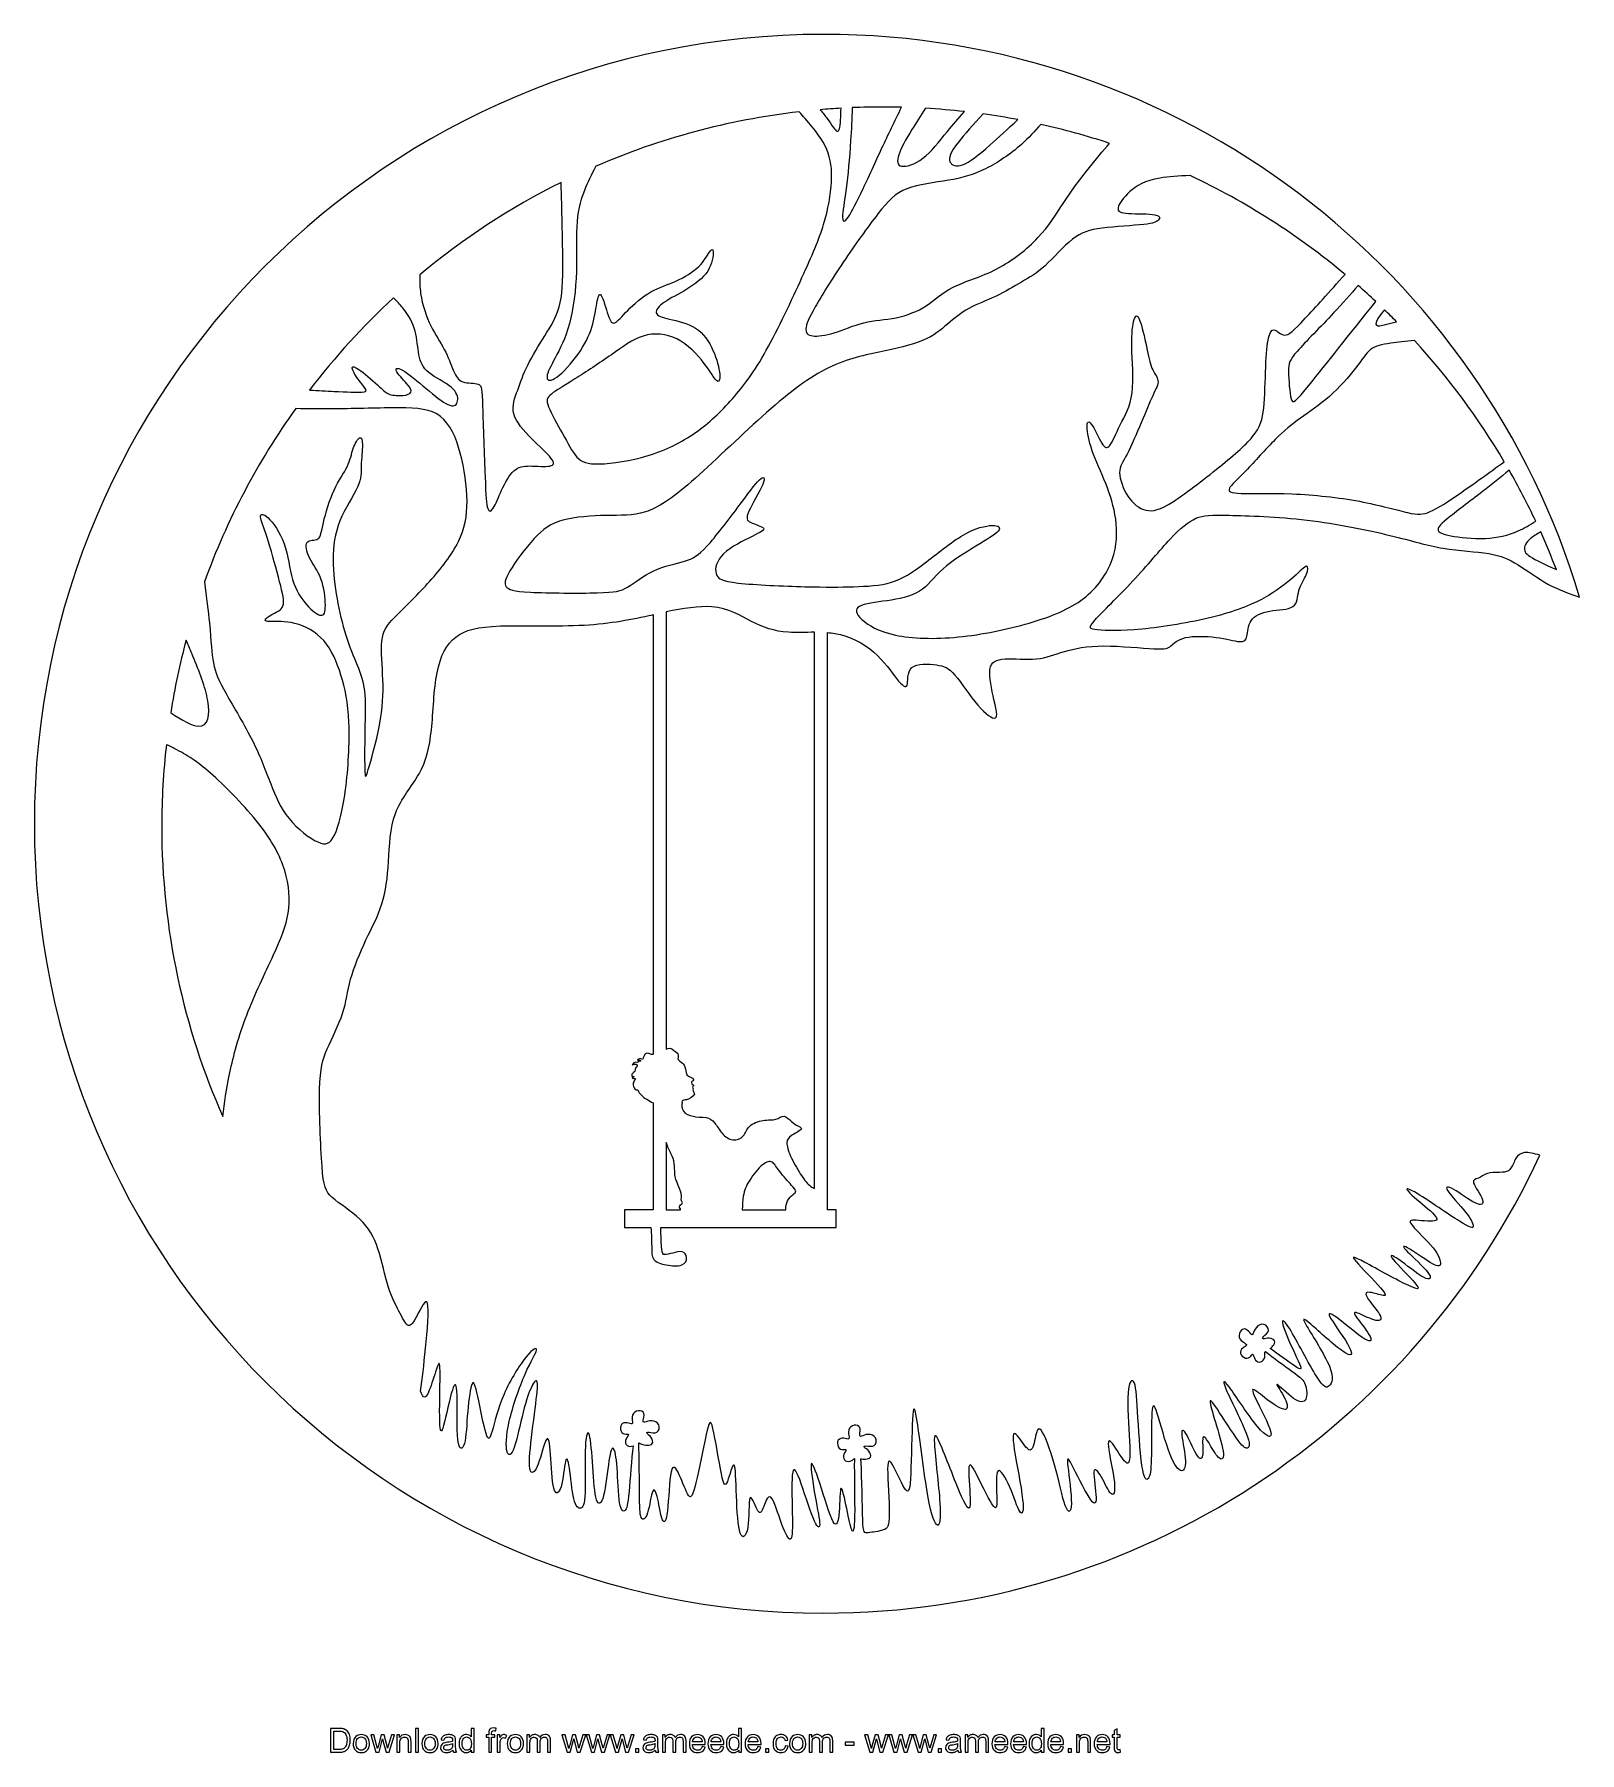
# Model space of a CAD drawing. Header units: millimetres. Extents: x -188 to 203, y -229 to 206.
import ezdxf

# ---------------------------------------------------------------- set-up
doc = ezdxf.new("R2010")
doc.units = ezdxf.units.MM
doc.header["$MEASUREMENT"] = 0
doc.layers.add('Layer 1', color=7, linetype='Continuous')

msp = doc.modelspace()

# ---------------------------------------------------------------- linework, layer by layer
at = {"layer": 'Layer 1', "color": 250}
for points, knots in [([(11.5211, 206.4046), (102.0173, 206.4046), (178.4752, 146.2999), (203.1536, 63.8332), (203.1536, 63.8332), (200.5482, 64.7137), (197.943, 65.5941), (195.2749, 67.0583), (195.2749, 67.0583), (192.607, 68.5225), (189.8766, 70.5702), (187.5387, 72.0207), (187.5387, 72.0207), (185.2008, 73.4713), (183.2552, 74.3247), (180.1151, 74.8366), (180.1151, 74.8366), (176.9752, 75.3485), (172.6407, 75.5192), (168.5961, 76.2019), (168.5961, 76.2019), (164.5517, 76.8845), (160.7974, 78.0791), (155.0806, 79.4612), (155.0806, 79.4612), (149.3637, 80.8437), (141.6841, 82.4135), (134.1071, 83.3179), (134.1071, 83.3179), (126.5302, 84.2224), (119.0554, 84.4614), (114.3795, 84.5638), (114.3795, 84.5638), (109.7036, 84.6662), (107.8266, 84.632), (105.8982, 83.7957), (105.8982, 83.7957), (103.9698, 82.9598), (101.9902, 81.3213), (99.3963, 78.5396), (99.3963, 78.5396), (96.8024, 75.758), (93.5939, 71.8331), (89.9419, 67.9251), (89.9419, 67.9251), (86.2901, 64.0171), (82.1942, 60.1262), (80.3511, 58.0443), (80.3511, 58.0443), (78.5081, 55.9623), (78.9179, 55.6894), (80.9999, 55.5016), (80.9999, 55.5016), (83.0818, 55.3139), (86.836, 55.2115), (92.1946, 55.7235), (92.1946, 55.7235), (97.5531, 56.2354), (104.5158, 57.3618), (110.0791, 58.7441), (110.0791, 58.7441), (115.6424, 60.1262), (119.8064, 61.7646), (123.117, 63.5735), (123.117, 63.5735), (126.4278, 65.3824), (128.885, 67.362), (130.6428, 68.9149), (130.6428, 68.9149), (132.4007, 70.4679), (133.4586, 71.5943), (133.9533, 71.6455), (133.9533, 71.6455), (134.4484, 71.6967), (134.3803, 70.6726), (133.8681, 69.4952), (133.8681, 69.4952), (133.3562, 68.3177), (132.4007, 66.9865), (131.9909, 65.4677), (131.9909, 65.4677), (131.5813, 63.949), (131.718, 62.2423), (130.5063, 61.4232), (130.5063, 61.4232), (129.2946, 60.6041), (126.735, 60.6722), (124.6018, 60.2967), (124.6018, 60.2967), (122.4686, 59.9215), (120.7619, 59.1022), (119.9086, 57.8564), (119.9086, 57.8564), (119.0554, 56.6107), (119.0554, 54.9384), (118.8335, 53.8974), (118.8335, 53.8974), (118.6118, 52.8564), (118.168, 52.4469), (116.9222, 52.5493), (116.9222, 52.5493), (115.6765, 52.6517), (113.6287, 53.266), (111.0346, 53.6072), (111.0346, 53.6072), (108.4407, 53.9486), (105.3008, 54.0167), (103.27, 53.556), (103.27, 53.556), (101.2392, 53.0953), (100.3178, 52.1054), (99.5668, 51.474), (99.5668, 51.474), (98.816, 50.8425), (98.2358, 50.5697), (95.2493, 50.7233), (95.2493, 50.7233), (92.2629, 50.8768), (86.8701, 51.4571), (82.5867, 51.44), (82.5867, 51.44), (78.3034, 51.4231), (75.1294, 50.8085), (72.5695, 50.0575), (72.5695, 50.0575), (70.0097, 49.3068), (68.0644, 48.4193), (65.5045, 48.1634), (65.5045, 48.1634), (62.9447, 47.9074), (59.7705, 48.2829), (57.5349, 48.1634), (57.5349, 48.1634), (55.2994, 48.0441), (54.0024, 47.4296), (53.7122, 45.5183), (53.7122, 45.5183), (53.4222, 43.607), (54.1391, 40.3986), (54.7191, 37.873), (54.7191, 37.873), (55.2994, 35.3474), (55.7432, 33.5043), (55.0774, 33.1971), (55.0774, 33.1971), (54.412, 32.8899), (52.6371, 34.1188), (50.6404, 36.4396), (50.6404, 36.4396), (48.6439, 38.7604), (46.4252, 42.1736), (44.804, 44.0678), (44.804, 44.0678), (43.183, 45.9621), (42.1589, 46.3374), (40.1621, 46.6274), (40.1621, 46.6274), (38.1656, 46.9177), (35.1965, 47.1224), (33.8995, 45.979), (33.8995, 45.979), (32.6026, 44.8357), (32.9778, 42.3441), (32.6876, 41.4908), (32.6876, 41.4908), (32.3976, 40.6377), (31.442, 41.4227), (30.0596, 43.1632), (30.0596, 43.1632), (28.6774, 44.904), (26.8685, 47.6003), (24.2575, 49.8699), (24.2575, 49.8699), (21.6466, 52.1397), (18.2335, 53.9827), (14.3766, 54.6141), (14.3766, 54.6141), (13.7796, 54.7118), (13.1719, 54.7807), (12.558, 54.8278), (12.558, 54.8278), (12.558, 54.8278), (12.558, -91.4034), (12.558, -91.4034), (12.558, -91.4034), (12.558, -91.4034), (14.7458, -91.4034), (14.7458, -91.4034), (14.7458, -91.4034), (14.7458, -91.4034), (14.7458, -95.9167), (14.7458, -95.9167), (14.7458, -95.9167), (14.7458, -95.9167), (-29.7481, -95.9167), (-29.7481, -95.9167), (-29.7481, -95.9167), (-29.6684, -98.1019), (-29.5856, -100.1789), (-29.4767, -101.3281), (-29.4767, -101.3281), (-29.3533, -102.6303), (-29.196, -102.7426), (-28.7357, -102.7313), (-28.7357, -102.7313), (-28.2754, -102.7201), (-27.5118, -102.5854), (-26.6923, -102.3722), (-26.6923, -102.3722), (-25.8728, -102.1587), (-24.9971, -101.8669), (-24.3349, -102.0353), (-24.3349, -102.0353), (-23.6724, -102.2036), (-23.2231, -102.8324), (-23.1672, -103.5398), (-23.1672, -103.5398), (-23.111, -104.247), (-23.4476, -105.0328), (-24.4021, -105.381), (-24.4021, -105.381), (-25.3564, -105.7289), (-26.9281, -105.6391), (-28.3203, -105.381), (-28.3203, -105.381), (-29.7125, -105.1226), (-30.9249, -104.6962), (-31.4975, -103.9665), (-31.4975, -103.9665), (-32.0699, -103.2365), (-32.0027, -102.2038), (-32.0253, -100.5758), (-32.0253, -100.5758), (-32.0429, -99.2945), (-32.1164, -97.6448), (-32.2012, -95.9167), (-32.2012, -95.9167), (-32.2012, -95.9167), (-38.9408, -95.9167), (-38.9408, -95.9167), (-38.9408, -95.9167), (-38.9408, -95.9167), (-38.9408, -91.4034), (-38.9408, -91.4034), (-38.9408, -91.4034), (-38.9408, -91.4034), (-31.6366, -91.4034), (-31.6366, -91.4034), (-31.6366, -91.4034), (-31.6366, -91.4034), (-31.6366, -68.399), (-31.6366, -68.399), (-31.6366, -68.399), (-31.6366, -68.399), (-31.6366, -64.3204), (-31.6366, -64.3204), (-31.6366, -64.3204), (-32.7056, -63.7851), (-33.917, -63.0927), (-34.6468, -62.3985), (-34.6468, -62.3985), (-35.1523, -61.9178), (-35.1938, -61.5665), (-35.5698, -61.0529), (-35.5698, -61.0529), (-35.9773, -60.9439), (-35.823, -61.0544), (-36.1977, -60.9168), (-36.1977, -60.9168), (-36.9024, -59.7323), (-36.9156, -59.4321), (-36.1469, -58.1396), (-36.1469, -58.1396), (-36.7014, -57.9581), (-36.4876, -58.2421), (-36.9453, -58.0055), (-36.9453, -58.0055), (-36.9453, -58.0055), (-36.4687, -57.6203), (-36.4687, -57.6203), (-36.4687, -57.6203), (-36.4687, -57.6203), (-37.0172, -57.5442), (-37.0172, -57.5442), (-37.0172, -57.5442), (-37.0176, -57.5114), (-37.0162, -57.4678), (-37.0162, -57.4458), (-37.0162, -57.4458), (-37.0162, -57.4458), (-37.0221, -57.0475), (-37.0221, -57.0475), (-37.0221, -57.0475), (-35.6131, -55.7105), (-36.439, -56.2883), (-36.1283, -55.5555), (-36.1283, -55.5555), (-35.8646, -54.9334), (-35.3954, -54.7705), (-35.9582, -54.5237), (-35.9582, -54.5237), (-36.0971, -54.4628), (-36.2395, -54.4784), (-36.3665, -54.4981), (-36.3665, -54.4981), (-36.5782, -54.531), (-36.738, -54.6246), (-37.0103, -54.6722), (-37.0103, -54.6722), (-36.381, -53.6249), (-35.7995, -54.2758), (-35.4039, -53.9494), (-35.4039, -53.9494), (-34.8665, -53.506), (-35.1789, -53.8669), (-34.7978, -53.6879), (-34.7978, -53.6879), (-35.2857, -53.3218), (-35.2119, -53.6736), (-35.7196, -53.4545), (-35.7196, -53.4545), (-35.2553, -53.043), (-34.9132, -53.1014), (-34.3604, -53.2961), (-34.3604, -53.2961), (-33.9332, -52.5726), (-33.8625, -51.4442), (-32.7214, -51.8121), (-32.7214, -51.8121), (-32.5303, -51.8736), (-32.4855, -51.9263), (-32.3041, -51.9946), (-32.3041, -51.9946), (-31.9442, -52.13), (-31.7834, -52.0808), (-31.6366, -51.978), (-31.6366, -51.978), (-31.6366, -51.978), (-31.6366, 59.3829), (-31.6366, 59.3829), (-31.6366, 59.3829), (-31.6747, 59.3748), (-31.7129, 59.3664), (-31.7511, 59.3584), (-31.7511, 59.3584), (-37.0923, 58.215), (-42.3144, 57.1228), (-49.1747, 56.7473), (-49.1747, 56.7473), (-56.0349, 56.3718), (-64.5335, 56.7132), (-70.3528, 56.5083), (-70.3528, 56.5083), (-76.1721, 56.3035), (-79.312, 55.5528), (-81.667, 53.7096), (-81.667, 53.7096), (-84.0222, 51.8667), (-85.592, 48.9313), (-86.4282, 44.6478), (-86.4282, 44.6478), (-87.2644, 40.3645), (-87.3668, 34.7331), (-87.8447, 30.2108), (-87.8447, 30.2108), (-88.3226, 25.6885), (-89.1757, 22.2753), (-90.9846, 19.0499), (-90.9846, 19.0499), (-92.7937, 15.8246), (-95.5583, 12.7871), (-96.9748, 9.0326), (-96.9748, 9.0326), (-98.3913, 5.2782), (-98.4594, 0.8071), (-98.7153, -3.2033), (-98.7153, -3.2033), (-98.9713, -7.2137), (-99.4151, -10.7631), (-100.4047, -13.9204), (-100.4047, -13.9204), (-101.3945, -17.0774), (-102.9305, -19.8418), (-104.4491, -23.0503), (-104.4491, -23.0503), (-105.968, -26.2585), (-107.47, -29.9105), (-108.3231, -33.0166), (-108.3231, -33.0166), (-109.1764, -36.1224), (-109.3812, -38.682), (-110.3539, -41.6346), (-110.3539, -41.6346), (-111.3265, -44.5868), (-113.0673, -47.9314), (-114.2448, -50.6449), (-114.2448, -50.6449), (-115.4222, -53.3584), (-116.0367, -55.4403), (-116.1732, -60.9184), (-116.1732, -60.9184), (-116.3098, -66.3962), (-115.9684, -75.2701), (-115.5758, -80.3556), (-115.5758, -80.3556), (-115.1833, -85.441), (-114.7397, -86.7382), (-112.9819, -88.3082), (-112.9819, -88.3082), (-111.2242, -89.8781), (-108.1526, -91.7212), (-105.9511, -93.8204), (-105.9511, -93.8204), (-103.7496, -95.9192), (-102.4186, -98.2741), (-101.3945, -101.329), (-101.3945, -101.329), (-100.3706, -104.3836), (-99.6539, -108.138), (-98.7153, -111.0563), (-98.7153, -111.0563), (-97.7767, -113.9745), (-96.6164, -116.0562), (-95.746, -117.7116), (-95.746, -117.7116), (-94.8756, -119.3668), (-94.2954, -120.5957), (-93.6811, -120.7493), (-93.6811, -120.7493), (-93.0668, -120.9029), (-92.4182, -119.9813), (-91.4624, -118.1725), (-91.4624, -118.1725), (-90.5069, -116.3636), (-89.244, -113.6671), (-88.8345, -115.1007), (-88.8345, -115.1007), (-88.4249, -116.5341), (-88.8686, -122.0974), (-89.3122, -126.5004), (-89.3122, -126.5004), (-89.7559, -130.9032), (-90.1998, -134.1455), (-90.6434, -137.388), (-90.6434, -137.388), (-90.2996, -138.2025), (-89.9559, -139.017), (-89.5169, -138.8901), (-89.5169, -138.8901), (-89.0779, -138.763), (-88.5436, -137.6945), (-87.9351, -135.9583), (-87.9351, -135.9583), (-87.3267, -134.2218), (-86.644, -131.8175), (-86.2284, -130.8234), (-86.2284, -130.8234), (-85.813, -129.829), (-85.6644, -130.2444), (-85.6644, -133.2869), (-85.6644, -133.2869), (-85.6644, -136.3292), (-85.813, -141.9984), (-85.7389, -144.9665), (-85.7389, -144.9665), (-85.6647, -147.9345), (-85.3677, -148.2018), (-84.7592, -146.0202), (-84.7592, -146.0202), (-84.1508, -143.8385), (-83.2308, -139.2084), (-82.5479, -137.0863), (-82.5479, -137.0863), (-81.8653, -134.9639), (-81.4202, -135.3496), (-81.3163, -138.3474), (-81.3163, -138.3474), (-81.2124, -141.3452), (-81.4497, -146.9552), (-81.138, -149.7007), (-81.138, -149.7007), (-80.8265, -152.4463), (-79.9658, -152.3274), (-79.4907, -150.6356), (-79.4907, -150.6356), (-79.0159, -148.9439), (-78.927, -145.6788), (-78.6597, -142.5327), (-78.6597, -142.5327), (-78.3927, -139.3864), (-77.9473, -136.3589), (-77.5317, -135.4685), (-77.5317, -135.4685), (-77.1163, -134.578), (-76.7304, -135.8247), (-76.107, -138.7038), (-76.107, -138.7038), (-75.4838, -141.5828), (-74.6231, -146.0944), (-74.0146, -148.0831), (-74.0146, -148.0831), (-73.4062, -150.0716), (-73.05, -149.5374), (-72.4562, -147.4745), (-72.4562, -147.4745), (-71.8628, -145.4116), (-71.0315, -141.8203), (-69.4288, -138.1249), (-69.4288, -138.1249), (-67.8259, -134.4294), (-65.4516, -130.6303), (-63.7596, -128.5674), (-63.7596, -128.5674), (-62.0678, -126.5045), (-61.0585, -126.1781), (-61.1921, -126.9646), (-61.1921, -126.9646), (-61.3258, -127.7512), (-62.6019, -129.6509), (-64.0861, -133.0199), (-64.0861, -133.0199), (-65.5702, -136.3887), (-67.262, -141.2266), (-68.1227, -144.9962), (-68.1227, -144.9962), (-68.9836, -148.7658), (-69.0131, -151.4666), (-68.6717, -152.6985), (-68.6717, -152.6985), (-68.3305, -153.9302), (-67.6181, -153.6929), (-66.876, -151.63), (-66.876, -151.63), (-66.134, -149.5671), (-65.3624, -145.6788), (-64.6054, -142.681), (-64.6054, -142.681), (-63.8485, -139.6832), (-63.1066, -137.5758), (-62.4387, -136.2105), (-62.4387, -136.2105), (-61.7709, -134.8451), (-61.1774, -134.2218), (-61.0143, -135.0826), (-61.0143, -135.0826), (-60.8509, -135.9433), (-61.1179, -138.2882), (-61.5633, -141.8055), (-61.5633, -141.8055), (-62.0084, -145.3226), (-62.6318, -150.0124), (-62.8841, -153.0252), (-62.8841, -153.0252), (-63.1363, -156.0378), (-63.0175, -157.3733), (-62.6169, -157.8039), (-62.6169, -157.8039), (-62.2162, -158.2343), (-61.5336, -157.7592), (-60.7915, -155.8152), (-60.7915, -155.8152), (-60.0494, -153.871), (-59.2481, -150.4576), (-58.6991, -149.6265), (-58.6991, -149.6265), (-58.1499, -148.7953), (-57.8529, -150.5467), (-57.6453, -153.3814), (-57.6453, -153.3814), (-57.4375, -156.2158), (-57.3186, -160.1338), (-56.8438, -161.9297), (-56.8438, -161.9297), (-56.3689, -163.7253), (-55.5377, -163.3987), (-54.9887, -161.5733), (-54.9887, -161.5733), (-54.4397, -159.7479), (-54.1724, -156.4235), (-53.8609, -155.1473), (-53.8609, -155.1473), (-53.5492, -153.871), (-53.193, -154.6425), (-52.8666, -156.8243), (-52.8666, -156.8243), (-52.5401, -159.0059), (-52.2431, -162.5974), (-51.7536, -164.6306), (-51.7536, -164.6306), (-51.2638, -166.6638), (-50.5809, -167.1386), (-50.0172, -167.0049), (-50.0172, -167.0049), (-49.4532, -166.8713), (-49.0078, -166.1295), (-48.8892, -163.0277), (-48.8892, -163.0277), (-48.7705, -159.9261), (-48.9781, -154.4645), (-48.8297, -151.2885), (-48.8297, -151.2885), (-48.6814, -148.1126), (-48.1768, -147.2222), (-47.8059, -148.4838), (-47.8059, -148.4838), (-47.4347, -149.7452), (-47.1974, -153.1586), (-46.9599, -156.5573), (-46.9599, -156.5573), (-46.7224, -159.9558), (-46.485, -163.3395), (-45.9953, -164.8533), (-45.9953, -164.8533), (-45.5054, -166.367), (-44.7634, -166.0108), (-44.1994, -163.7995), (-44.1994, -163.7995), (-43.6354, -161.5883), (-43.2497, -157.5217), (-42.8638, -155.0137), (-42.8638, -155.0137), (-42.4779, -152.5055), (-42.092, -151.5558), (-41.7211, -151.912), (-41.7211, -151.912), (-41.3499, -152.2682), (-40.9938, -153.9302), (-40.7859, -156.7501), (-40.7859, -156.7501), (-40.5782, -159.5698), (-40.519, -163.547), (-40.1777, -165.6397), (-40.1777, -165.6397), (-39.8363, -167.7323), (-39.2129, -167.9399), (-38.7825, -167.5837), (-38.7825, -167.5837), (-38.3521, -167.2275), (-38.1148, -166.3075), (-37.7736, -162.7755), (-37.7736, -162.7755), (-37.4751, -159.6885), (-37.0975, -154.6059), (-36.7496, -151.2443), (-36.7496, -151.2443), (-37.2216, -151.4122), (-37.84, -151.3731), (-38.2233, -151.1218), (-38.2233, -151.1218), (-38.6337, -150.8523), (-38.7751, -150.3389), (-38.6404, -149.8194), (-38.6404, -149.8194), (-38.5057, -149.2996), (-38.0949, -148.7734), (-37.9539, -148.504), (-37.9539, -148.504), (-37.8127, -148.2345), (-37.9408, -148.2216), (-38.2938, -148.2216), (-38.2938, -148.2216), (-38.6467, -148.2216), (-39.2244, -148.2345), (-39.5773, -147.8432), (-39.5773, -147.8432), (-39.93, -147.4517), (-40.0584, -146.656), (-39.8723, -146.13), (-39.8723, -146.13), (-39.6862, -145.6038), (-39.1857, -145.3469), (-38.6597, -145.3469), (-38.6597, -145.3469), (-38.1335, -145.3469), (-37.5817, -145.6038), (-37.2673, -145.668), (-37.2673, -145.668), (-36.9528, -145.732), (-36.8758, -145.6038), (-36.9144, -145.1676), (-36.9144, -145.1676), (-36.9528, -144.7311), (-37.1068, -143.9867), (-36.8695, -143.4029), (-36.8695, -143.4029), (-36.632, -142.819), (-36.0031, -142.3954), (-35.3936, -142.3121), (-35.3936, -142.3121), (-34.7841, -142.2285), (-34.1936, -142.4854), (-34.0205, -143.0051), (-34.0205, -143.0051), (-33.8472, -143.5248), (-34.091, -144.3075), (-34.1617, -144.7502), (-34.1617, -144.7502), (-34.2322, -145.193), (-34.1296, -145.2957), (-33.7448, -145.2059), (-33.7448, -145.2059), (-33.3598, -145.1159), (-32.6923, -144.8337), (-31.9801, -144.8723), (-31.9801, -144.8723), (-31.2678, -144.9107), (-30.5107, -145.2699), (-30.2285, -145.9053), (-30.2285, -145.9053), (-29.9461, -146.5404), (-30.1385, -147.4517), (-30.6904, -147.7725), (-30.6904, -147.7725), (-31.2422, -148.0933), (-32.1535, -147.8237), (-32.6925, -147.7597), (-32.6925, -147.7597), (-33.2314, -147.6955), (-33.3981, -147.8365), (-33.2057, -148.074), (-33.2057, -148.074), (-33.0131, -148.3114), (-32.4613, -148.6452), (-32.1211, -149.1393), (-32.1211, -149.1393), (-31.781, -149.6332), (-31.6528, -150.2877), (-31.8646, -150.6471), (-31.8646, -150.6471), (-32.0763, -151.0063), (-32.6281, -151.0706), (-33.1478, -151.0578), (-33.1478, -151.0578), (-33.6676, -151.0449), (-34.1552, -150.9549), (-34.5595, -150.7818), (-34.5595, -150.7818), (-34.8385, -150.6621), (-35.078, -150.5029), (-35.2986, -150.4473), (-35.2986, -150.4473), (-35.2806, -150.9165), (-35.2645, -151.4423), (-35.2504, -152.0309), (-35.2504, -152.0309), (-35.1763, -155.0877), (-35.1467, -159.8371), (-35.117, -163.206), (-35.117, -163.206), (-35.0873, -166.5748), (-35.0576, -168.5633), (-34.6867, -169.3796), (-34.6867, -169.3796), (-34.3155, -170.1958), (-33.6031, -169.8396), (-33.0689, -168.1923), (-33.0689, -168.1923), (-32.5346, -166.5451), (-32.1784, -163.6065), (-31.763, -162.7013), (-31.763, -162.7013), (-31.3474, -161.7961), (-30.8723, -162.9238), (-30.4717, -164.7197), (-30.4717, -164.7197), (-30.071, -166.5154), (-29.7446, -168.9789), (-29.3142, -169.9585), (-29.3142, -169.9585), (-28.8838, -170.9379), (-28.3496, -170.4331), (-28.0231, -167.6581), (-28.0231, -167.6581), (-27.6967, -164.8828), (-27.5778, -159.8369), (-27.1177, -157.8037), (-27.1177, -157.8037), (-26.6576, -155.7705), (-25.8564, -156.7501), (-25.0253, -158.531), (-25.0253, -158.531), (-24.1941, -160.3119), (-23.3333, -162.8941), (-22.6804, -163.7698), (-22.6804, -163.7698), (-22.0273, -164.6455), (-21.5822, -163.8143), (-20.8104, -160.5642), (-20.8104, -160.5642), (-20.0386, -157.3141), (-18.9405, -151.6448), (-18.2134, -148.3799), (-18.2134, -148.3799), (-17.4861, -145.1149), (-17.1299, -144.2541), (-16.5067, -146.792), (-16.5067, -146.792), (-15.8833, -149.3298), (-14.9929, -155.266), (-14.3696, -158.3382), (-14.3696, -158.3382), (-13.7462, -161.4102), (-13.39, -161.6178), (-12.841, -160.208), (-12.841, -160.208), (-12.2918, -158.798), (-11.5499, -155.7705), (-11.1493, -156.097), (-11.1493, -156.097), (-10.7484, -156.4235), (-10.6892, -160.1041), (-10.5408, -163.9182), (-10.5408, -163.9182), (-10.3922, -167.7323), (-10.1549, -171.6798), (-9.5761, -173.3273), (-9.5761, -173.3273), (-8.9972, -174.9745), (-8.077, -174.3214), (-7.6912, -171.9025), (-7.6912, -171.9025), (-7.3052, -169.4834), (-7.4538, -165.2982), (-7.1126, -164.4672), (-7.1126, -164.4672), (-6.7712, -163.6362), (-5.9399, -166.1589), (-5.3315, -167.3314), (-5.3315, -167.3314), (-4.723, -168.5039), (-4.3372, -168.3258), (-3.8326, -167.0941), (-3.8326, -167.0941), (-3.328, -165.8622), (-2.7046, -163.5768), (-1.8589, -164.2594), (-1.8589, -164.2594), (-1.0129, -164.9421), (0.0557, -168.593), (0.9758, -171.101), (0.9758, -171.101), (1.896, -173.609), (2.6676, -174.9745), (3.1127, -174.8409), (3.1127, -174.8409), (3.558, -174.7073), (3.6769, -173.075), (3.6322, -169.6171), (3.6322, -169.6171), (3.5877, -166.1592), (3.38, -160.8757), (3.6025, -158.6052), (3.6025, -158.6052), (3.8251, -156.3345), (4.4782, -157.0766), (5.4873, -159.7479), (5.4873, -159.7479), (6.4964, -162.4193), (7.8619, -167.0199), (8.871, -169.4834), (8.871, -169.4834), (9.8801, -171.947), (10.5332, -172.2734), (10.5628, -171.1307), (10.5628, -171.1307), (10.5925, -169.988), (9.999, -167.3761), (9.4053, -164.0816), (9.4053, -164.0816), (8.8116, -160.7867), (8.2181, -156.8096), (8.3812, -155.9191), (8.3812, -155.9191), (8.5446, -155.0287), (9.4647, -157.225), (10.5925, -160.6829), (10.5925, -160.6829), (11.7204, -164.1407), (13.0562, -168.8602), (13.9467, -170.4333), (13.9467, -170.4333), (14.8372, -172.0065), (15.2823, -170.4331), (15.4901, -167.9696), (15.4901, -167.9696), (15.6979, -165.506), (15.6682, -162.152), (15.9649, -161.9295), (15.9649, -161.9295), (16.2619, -161.7069), (16.8851, -164.6156), (17.4046, -167.1238), (17.4046, -167.1238), (17.9241, -169.6318), (18.3395, -171.7392), (18.6957, -172.511), (18.6957, -172.511), (19.0519, -173.2826), (19.3488, -172.7188), (19.4081, -168.9789), (19.4081, -168.9789), (19.4675, -165.239), (19.2894, -158.3232), (19.3339, -154.7614), (19.3339, -154.7614), (19.3354, -154.6373), (19.3374, -154.5169), (19.3393, -154.4011), (19.3393, -154.4011), (19.1582, -154.5851), (18.9553, -154.8141), (18.6744, -154.9621), (18.6744, -154.9621), (18.2096, -155.2068), (17.5293, -155.2286), (17.1009, -154.9887), (17.1009, -154.9887), (16.6723, -154.7486), (16.4955, -154.2463), (16.5933, -153.7185), (16.5933, -153.7185), (16.6914, -153.1907), (17.0644, -152.6372), (17.1863, -152.3584), (17.1863, -152.3584), (17.3083, -152.0799), (17.1796, -152.0759), (16.8276, -152.1005), (16.8276, -152.1005), (16.4755, -152.1254), (15.9003, -152.1786), (15.5207, -151.8128), (15.5207, -151.8128), (15.1417, -151.4469), (14.958, -150.6623), (15.1068, -150.1246), (15.1068, -150.1246), (15.2556, -149.5866), (15.7369, -149.2953), (16.2616, -149.2584), (16.2616, -149.2584), (16.7866, -149.2217), (17.3549, -149.4393), (17.6731, -149.4816), (17.6731, -149.4816), (17.9914, -149.5233), (18.059, -149.3901), (17.9899, -148.9575), (17.9899, -148.9575), (17.9213, -148.525), (17.7157, -147.7929), (17.9115, -147.1942), (17.9115, -147.1942), (18.1076, -146.5949), (18.7052, -146.1285), (19.3076, -146.0027), (19.3076, -146.0027), (19.9098, -145.8769), (20.5167, -146.0916), (20.7256, -146.5981), (20.7256, -146.5981), (20.9349, -147.1044), (20.7464, -147.9024), (20.7069, -148.3489), (20.7069, -148.3489), (20.6674, -148.7955), (20.777, -148.891), (21.1545, -148.7743), (21.1545, -148.7743), (21.5326, -148.6576), (22.1785, -148.3294), (22.8913, -148.3183), (22.8913, -148.3183), (23.605, -148.3068), (24.3852, -148.612), (24.7111, -149.2259), (24.7111, -149.2259), (25.0373, -149.84), (24.9091, -150.7625), (24.3811, -151.1209), (24.3811, -151.1209), (23.8529, -151.4797), (22.9252, -151.2744), (22.3829, -151.2484), (22.3829, -151.2484), (21.8408, -151.222), (21.6844, -151.3745), (21.8929, -151.5977), (21.8929, -151.5977), (22.1015, -151.8209), (22.6753, -152.1152), (23.0492, -152.5846), (23.0492, -152.5846), (23.4232, -153.0536), (23.5967, -153.6972), (23.4106, -154.0708), (23.4106, -154.0708), (23.2245, -154.4441), (22.6788, -154.5465), (22.1592, -154.5699), (22.1592, -154.5699), (21.7352, -154.5894), (21.328, -154.5558), (20.967, -154.464), (20.967, -154.464), (20.9931, -154.7671), (21.018, -155.0978), (21.0406, -155.459), (21.0406, -155.459), (21.2781, -159.2432), (21.3076, -166.3668), (21.456, -169.8989), (21.456, -169.8989), (21.6046, -173.4309), (21.8716, -173.3717), (22.866, -173.2381), (22.866, -173.2381), (23.8603, -173.1045), (25.5818, -172.8969), (26.6651, -172.5259), (26.6651, -172.5259), (27.7486, -172.1548), (28.1937, -171.6205), (28.1937, -168.5188), (28.1937, -168.5188), (28.1937, -165.4171), (27.7486, -159.7479), (27.778, -157.0618), (27.778, -157.0618), (27.8078, -154.3755), (28.3126, -154.6725), (29.2474, -156.4237), (29.2474, -156.4237), (30.1824, -158.1748), (31.5479, -161.3805), (32.3639, -162.36), (32.3639, -162.36), (33.1802, -163.3395), (33.4474, -162.0928), (33.6256, -158.2343), (33.6256, -158.2343), (33.8036, -154.3755), (33.8925, -147.9051), (34.0854, -144.4917), (34.0854, -144.4917), (34.2785, -141.0782), (34.5754, -140.722), (35.2581, -145.0556), (35.2581, -145.0556), (35.9407, -149.389), (37.0093, -158.4122), (37.9739, -163.844), (37.9739, -163.844), (38.9385, -169.2757), (39.7993, -171.1158), (40.3927, -171.2939), (40.3927, -171.2939), (40.9865, -171.4719), (41.3131, -169.988), (41.0162, -165.6249), (41.0162, -165.6249), (40.7194, -161.2616), (39.7993, -154.0193), (39.6212, -150.7248), (39.6212, -150.7248), (39.4431, -147.43), (40.007, -148.0831), (41.5652, -151.8231), (41.5652, -151.8231), (43.1235, -155.5627), (45.6762, -162.3896), (47.086, -165.2688), (47.086, -165.2688), (48.496, -168.1476), (48.763, -167.0793), (48.6888, -164.5119), (48.6888, -164.5119), (48.6146, -161.9445), (48.1992, -157.8779), (48.3921, -156.5423), (48.3921, -156.5423), (48.5849, -155.2065), (49.3864, -156.6018), (50.6625, -159.1247), (50.6625, -159.1247), (51.9388, -161.6475), (53.6903, -165.2985), (54.5807, -166.4561), (54.5807, -166.4561), (55.4711, -167.6136), (55.5007, -166.2778), (55.4265, -163.9035), (55.4265, -163.9035), (55.3523, -161.5288), (55.1742, -158.1154), (55.753, -157.5366), (55.753, -157.5366), (56.3319, -156.9577), (57.6675, -159.2137), (58.736, -161.6922), (58.736, -161.6922), (59.8046, -164.1705), (60.6061, -166.8713), (61.244, -167.8509), (61.244, -167.8509), (61.8822, -168.8303), (62.3573, -168.0885), (61.9861, -164.7789), (61.9861, -164.7789), (61.6152, -161.4694), (60.3983, -155.5924), (59.8787, -152.1198), (59.8787, -152.1198), (59.3594, -148.6469), (59.5375, -147.5784), (60.3686, -148.3502), (60.3686, -148.3502), (61.1998, -149.1218), (62.6837, -151.7339), (63.5889, -152.194), (63.5889, -152.194), (64.4943, -152.6541), (64.8208, -150.9621), (65.1473, -149.3445), (65.1473, -149.3445), (65.4737, -147.727), (65.8004, -146.1834), (66.6759, -147.2669), (66.6759, -147.2669), (67.5516, -148.3502), (68.9761, -152.0603), (70.0891, -156.0525), (70.0891, -156.0525), (71.2023, -160.0447), (72.0036, -164.3188), (72.7754, -166.367), (72.7754, -166.367), (73.5472, -168.4149), (74.2891, -168.2368), (74.3335, -165.8475), (74.3335, -165.8475), (74.3782, -163.4581), (73.7251, -158.8575), (73.4728, -156.4831), (73.4728, -156.4831), (73.2205, -154.1085), (73.3691, -153.9599), (74.4524, -155.9931), (74.4524, -155.9931), (75.5359, -158.0262), (77.5541, -162.2412), (78.8305, -164.2596), (78.8305, -164.2596), (80.1068, -166.2778), (80.6411, -166.0997), (80.5964, -164.2891), (80.5964, -164.2891), (80.552, -162.4785), (79.9287, -159.0356), (80.0621, -157.8187), (80.0621, -157.8187), (80.1957, -156.6015), (81.0862, -157.6108), (81.9617, -159.1395), (81.9617, -159.1395), (82.8374, -160.6681), (83.6983, -162.716), (84.366, -163.3247), (84.366, -163.3247), (85.0339, -163.9332), (85.509, -163.1019), (85.227, -160.4603), (85.227, -160.4603), (84.945, -157.8187), (83.906, -153.3664), (83.7129, -151.3482), (83.7129, -151.3482), (83.52, -149.3298), (84.1732, -149.7452), (85.212, -151.2441), (85.212, -151.2441), (86.2508, -152.743), (87.6755, -155.3254), (88.4324, -155.5777), (88.4324, -155.5777), (89.1894, -155.83), (89.2784, -153.7521), (89.1002, -149.9974), (89.1002, -149.9974), (88.9222, -146.2428), (88.477, -140.811), (88.6996, -137.7687), (88.6996, -137.7687), (88.9222, -134.7264), (89.8126, -134.0733), (90.3171, -135.3051), (90.3171, -135.3051), (90.8217, -136.537), (90.9406, -139.6535), (91.2076, -144.1504), (91.2076, -144.1504), (91.4749, -148.6472), (91.8903, -154.5239), (92.4245, -157.3733), (92.4245, -157.3733), (92.9588, -160.2228), (93.6119, -160.0447), (94.0126, -159.1692), (94.0126, -159.1692), (94.4132, -158.2935), (94.5616, -156.7204), (94.6061, -153.4556), (94.6061, -153.4556), (94.6506, -150.1905), (94.5913, -145.2337), (94.7545, -142.8296), (94.7545, -142.8296), (94.9178, -140.4253), (95.3037, -140.5737), (96.105, -143.0224), (96.105, -143.0224), (96.9065, -145.471), (98.1234, -150.2202), (99.2959, -153.233), (99.2959, -153.233), (100.4683, -156.2455), (101.596, -157.5217), (102.3232, -157.5366), (102.3232, -157.5366), (103.0505, -157.5514), (103.3772, -156.3048), (103.1991, -154.2569), (103.1991, -154.2569), (103.021, -152.2087), (102.3381, -149.3593), (102.2937, -148.0829), (102.2937, -148.0829), (102.2492, -146.8066), (102.8427, -147.1036), (103.6589, -148.558), (103.6589, -148.558), (104.4752, -150.0122), (105.5143, -152.6243), (106.2711, -153.7523), (106.2711, -153.7523), (107.0279, -154.8801), (107.503, -154.5239), (107.6216, -153.2773), (107.6216, -153.2773), (107.7403, -152.0306), (107.503, -149.8935), (107.6661, -149.1812), (107.6661, -149.1812), (107.8294, -148.4688), (108.3932, -149.1812), (109.1353, -150.3981), (109.1353, -150.3981), (109.8773, -151.615), (110.7973, -153.3367), (111.5691, -154.1085), (111.5691, -154.1085), (112.3409, -154.8801), (112.9641, -154.702), (112.8602, -153.1734), (112.8602, -153.1734), (112.7565, -151.6448), (111.9253, -148.7658), (111.1387, -146.1539), (111.1387, -146.1539), (110.3522, -143.5417), (109.6104, -141.1971), (109.4915, -140.2621), (109.4915, -140.2621), (109.3728, -139.327), (109.8773, -139.8021), (111.3316, -141.9392), (111.3316, -141.9392), (112.786, -144.076), (115.1903, -147.8754), (116.6446, -149.8491), (116.6446, -149.8491), (118.099, -151.8228), (118.6037, -151.9714), (119.0192, -151.7191), (119.0192, -151.7191), (119.4348, -151.4668), (119.7612, -150.8137), (118.648, -147.994), (118.648, -147.994), (117.535, -145.1743), (114.9825, -140.1877), (113.7803, -137.4274), (113.7803, -137.4274), (112.5782, -134.6669), (112.7268, -134.1327), (114.3741, -136.344), (114.3741, -136.344), (116.0214, -138.5552), (119.1678, -143.512), (121.4829, -146.2725), (121.4829, -146.2725), (123.7981, -149.0328), (125.282, -149.5968), (124.8665, -147.712), (124.8665, -147.712), (124.451, -145.8272), (122.1359, -141.4938), (121.0376, -139.1936), (121.0376, -139.1936), (119.9393, -136.8932), (120.0582, -136.6259), (120.9487, -137.2049), (120.9487, -137.2049), (121.8391, -137.7837), (123.5012, -139.2084), (125.104, -140.3214), (125.104, -140.3214), (126.7068, -141.4344), (128.2504, -142.2359), (128.8141, -141.9242), (128.8141, -141.9242), (129.3781, -141.6125), (128.9627, -140.1877), (128.1315, -138.6296), (128.1315, -138.6296), (127.3004, -137.0713), (126.0538, -135.3793), (126.4989, -135.6318), (126.4989, -135.6318), (126.9443, -135.8841), (129.0814, -138.0804), (130.6692, -139.1787), (130.6692, -139.1787), (132.2573, -140.2769), (133.2961, -140.2769), (133.7412, -139.4162), (133.7412, -139.4162), (134.1865, -138.5555), (134.038, -136.8338), (133.6223, -135.6911), (133.6223, -135.6911), (133.2069, -134.5483), (132.5243, -133.9843), (130.2536, -132.3223), (130.2536, -132.3223), (128.4068, -130.9702), (125.509, -128.8915), (123.5257, -127.2843), (123.5257, -127.2843), (123.4736, -127.3351), (123.433, -127.393), (123.4078, -127.4611), (123.4078, -127.4611), (123.2985, -127.7581), (123.4792, -128.2568), (123.3502, -128.7668), (123.3502, -128.7668), (123.2218, -129.2763), (122.7831, -129.7969), (122.3183, -129.9553), (122.3183, -129.9553), (121.8534, -130.1136), (121.3615, -129.9095), (121.0343, -129.4839), (121.0343, -129.4839), (120.7072, -129.0583), (120.5447, -128.4108), (120.4187, -128.1338), (120.4187, -128.1338), (120.2931, -127.857), (120.2042, -127.9501), (119.9873, -128.2284), (119.9873, -128.2284), (119.7704, -128.5069), (119.4254, -128.9705), (118.8999, -129.0084), (118.8999, -129.0084), (118.3743, -129.0457), (117.6677, -128.6581), (117.3674, -128.1881), (117.3674, -128.1881), (117.0665, -127.7178), (117.1714, -127.1651), (117.4946, -126.7501), (117.4946, -126.7501), (117.8183, -126.3351), (118.36, -126.0577), (118.604, -125.8492), (118.604, -125.8492), (118.8478, -125.6403), (118.7938, -125.5011), (118.4259, -125.2633), (118.4259, -125.2633), (118.0582, -125.0253), (117.3762, -124.6892), (117.0617, -124.1432), (117.0617, -124.1432), (116.747, -123.5969), (116.7994, -122.8406), (117.1083, -122.3085), (117.1083, -122.3085), (117.4172, -121.7764), (117.9825, -121.4683), (118.499, -121.6514), (118.499, -121.6514), (119.0155, -121.834), (119.4832, -122.5076), (119.7888, -122.8353), (119.7888, -122.8353), (120.0946, -123.1631), (120.2389, -123.1456), (120.4044, -122.7868), (120.4044, -122.7868), (120.5701, -122.4275), (120.7578, -121.7276), (121.2259, -121.1898), (121.2259, -121.1898), (121.6942, -120.6514), (122.4428, -120.2748), (123.1172, -120.4427), (123.1172, -120.4427), (123.792, -120.6104), (124.3927, -121.3223), (124.3064, -121.9547), (124.3064, -121.9547), (124.2202, -122.5872), (123.4476, -123.1404), (123.0658, -123.5262), (123.0658, -123.5262), (122.6838, -123.9119), (122.6927, -124.1301), (122.9981, -124.1243), (122.9981, -124.1243), (123.3037, -124.1182), (123.9061, -123.888), (124.505, -123.9236), (124.505, -123.9236), (125.104, -123.9588), (125.6987, -124.2599), (125.8523, -124.6479), (125.8523, -124.6479), (126.0055, -125.0358), (125.717, -125.5104), (125.3873, -125.9123), (125.3873, -125.9123), (125.1808, -126.1646), (124.9578, -126.3885), (124.7252, -126.5725), (124.7252, -126.5725), (126.8053, -128.0048), (129.3883, -129.9483), (130.8623, -130.942), (130.8623, -130.942), (132.8211, -132.2629), (132.8212, -131.9067), (131.8417, -129.7104), (131.8417, -129.7104), (130.8623, -127.5138), (128.9033, -123.477), (128.1612, -121.2807), (128.1612, -121.2807), (127.4191, -119.0842), (127.8942, -118.728), (129.6749, -121.5924), (129.6749, -121.5924), (131.4558, -124.4566), (134.5427, -130.5411), (136.4423, -133.5837), (136.4423, -133.5837), (138.3419, -136.6259), (139.0542, -136.6259), (139.7071, -135.9878), (139.7071, -135.9878), (140.3603, -135.3496), (140.9538, -134.0734), (139.7219, -131.0609), (139.7219, -131.0609), (138.4902, -128.0481), (135.4332, -123.2989), (134.0381, -120.9393), (134.0381, -120.9393), (132.6432, -118.5796), (132.9102, -118.6093), (135.0028, -120.42), (135.0028, -120.42), (137.0954, -122.2306), (141.0132, -125.8219), (143.1947, -127.306), (143.1947, -127.306), (145.3765, -128.79), (145.8216, -128.1668), (144.7828, -126.1781), (144.7828, -126.1781), (143.744, -124.1894), (141.221, -120.8354), (140.1969, -119.1139), (140.1969, -119.1139), (139.1728, -117.3924), (139.6479, -117.3033), (141.5919, -118.728), (141.5919, -118.728), (143.5362, -120.1527), (146.9496, -123.0913), (148.7155, -124.1599), (148.7155, -124.1599), (150.4817, -125.2282), (150.6006, -124.4269), (149.7546, -122.9725), (149.7546, -122.9725), (148.9086, -121.518), (147.098, -119.4107), (146.4004, -118.3421), (146.4004, -118.3421), (145.703, -117.2736), (146.1184, -117.2441), (147.2758, -117.7189), (147.2758, -117.7189), (148.4335, -118.1938), (150.3333, -119.1733), (151.5057, -119.4256), (151.5057, -119.4256), (152.6782, -119.6779), (153.1233, -119.2028), (152.4407, -117.9562), (152.4407, -117.9562), (151.758, -116.7096), (149.9474, -114.6914), (149.2795, -113.5634), (149.2795, -113.5634), (148.6116, -112.4354), (149.0867, -112.1981), (150.066, -112.3318), (150.066, -112.3318), (151.0457, -112.4651), (152.5296, -112.9699), (153.3309, -113.0886), (153.3309, -113.0886), (154.1324, -113.2072), (154.2513, -112.9402), (152.6779, -111.1593), (152.6779, -111.1593), (151.1049, -109.3784), (147.8401, -106.0836), (146.4895, -104.5255), (146.4895, -104.5255), (145.139, -102.9672), (145.703, -103.1452), (148.6858, -104.7333), (148.6858, -104.7333), (151.6689, -106.3211), (157.071, -109.319), (159.8461, -110.625), (159.8461, -110.625), (162.6213, -111.9309), (162.7699, -111.5452), (161.3749, -109.9126), (161.3749, -109.9126), (159.9799, -108.2801), (157.0413, -105.401), (155.9283, -104.0207), (155.9283, -104.0207), (154.8153, -102.6405), (155.5274, -102.7594), (157.3083, -104.006), (157.3083, -104.006), (159.0892, -105.2526), (161.9387, -107.627), (163.6157, -108.5174), (163.6157, -108.5174), (165.2927, -109.4079), (165.7974, -108.8144), (164.6992, -107.3155), (164.6992, -107.3155), (163.6009, -105.8166), (160.8998, -103.4123), (159.5493, -102.0322), (159.5493, -102.0322), (158.1988, -100.652), (158.1988, -100.2958), (159.5493, -101.0676), (159.5493, -101.0676), (160.8998, -101.8392), (163.6009, -103.7389), (165.3076, -104.7481), (165.3076, -104.7481), (167.0143, -105.7571), (167.7267, -105.876), (167.8601, -105.1786), (167.8601, -105.1786), (167.9937, -104.481), (167.5486, -102.9672), (166.005, -101.0231), (166.005, -101.0231), (164.4617, -99.0789), (161.82, -96.7045), (160.7515, -95.4282), (160.7515, -95.4282), (159.6829, -94.1518), (160.1875, -93.9737), (161.7606, -94.0629), (161.7606, -94.0629), (163.3337, -94.1518), (165.9755, -94.508), (166.7471, -94.1371), (166.7471, -94.1371), (167.5189, -93.7659), (166.4206, -92.6677), (164.6989, -91.1687), (164.6989, -91.1687), (162.9775, -89.6698), (160.6328, -87.7701), (159.7571, -86.7907), (159.7571, -86.7907), (158.8816, -85.8111), (159.4751, -85.7518), (162.2354, -87.4438), (162.2354, -87.4438), (164.9959, -89.1355), (169.9232, -92.5785), (172.7132, -94.3299), (172.7132, -94.3299), (175.5032, -96.0811), (176.1561, -96.1403), (176.1859, -95.5616), (176.1859, -95.5616), (176.2156, -94.9828), (175.6219, -93.7659), (174.1971, -91.9702), (174.1971, -91.9702), (172.7727, -90.1744), (170.5167, -87.8), (169.7449, -86.5978), (169.7449, -86.5978), (168.9733, -85.3957), (169.6857, -85.366), (171.2291, -86.2564), (171.2291, -86.2564), (172.7724, -87.1468), (175.147, -88.9575), (176.6904, -89.6848), (176.6904, -89.6848), (178.2338, -90.4119), (178.9461, -90.0557), (178.5455, -88.8686), (178.5455, -88.8686), (178.1449, -87.6811), (176.631, -85.6629), (176.2896, -84.6686), (176.2896, -84.6686), (175.9484, -83.6742), (176.7796, -83.7037), (177.5067, -83.407), (177.5067, -83.407), (178.2338, -83.1102), (178.8572, -82.4868), (179.7624, -82.19), (179.7624, -82.19), (180.6676, -81.8933), (181.855, -81.9228), (182.8197, -81.9228), (182.8197, -81.9228), (183.7843, -81.9228), (184.5264, -81.8929), (185.0871, -81.5109), (185.0871, -81.5109), (185.6479, -81.1289), (186.0275, -80.3935), (186.4068, -79.6584), (186.4068, -79.6584), (186.5617, -79.2196), (186.7166, -78.7809), (187.1036, -78.2389), (187.1036, -78.2389), (187.4908, -77.6968), (188.1103, -77.0517), (189.1465, -76.9235), (189.1465, -76.9235), (190.1827, -76.7953), (191.6359, -77.184), (193.089, -77.5729), (193.089, -77.5729), (161.3515, -146.0773), (91.9855, -193.595), (11.5211, -193.595), (11.5211, -193.595), (-98.936, -193.595), (-188.4788, -104.052), (-188.4788, 6.4049), (-188.4788, 6.4049), (-188.4788, 116.8615), (-98.936, 206.4046), (11.5211, 206.4046)], [0, 0, 0, 0, 0.00235849, 0.00235849, 0.00235849, 0.00235849, 0.00471698, 0.00471698, 0.00471698, 0.00471698, 0.00707547, 0.00707547, 0.00707547, 0.00707547, 0.00943396, 0.00943396, 0.00943396, 0.00943396, 0.01179245, 0.01179245, 0.01179245, 0.01179245, 0.01415094, 0.01415094, 0.01415094, 0.01415094, 0.01650943, 0.01650943, 0.01650943, 0.01650943, 0.01886792, 0.01886792, 0.01886792, 0.01886792, 0.02122642, 0.02122642, 0.02122642, 0.02122642, 0.02358491, 0.02358491, 0.02358491, 0.02358491, 0.0259434, 0.0259434, 0.0259434, 0.0259434, 0.02830189, 0.02830189, 0.02830189, 0.02830189, 0.03066038, 0.03066038, 0.03066038, 0.03066038, 0.03301887, 0.03301887, 0.03301887, 0.03301887, 0.03537736, 0.03537736, 0.03537736, 0.03537736, 0.03773585, 0.03773585, 0.03773585, 0.03773585, 0.04009434, 0.04009434, 0.04009434, 0.04009434, 0.04245283, 0.04245283, 0.04245283, 0.04245283, 0.04481132, 0.04481132, 0.04481132, 0.04481132, 0.04716981, 0.04716981, 0.04716981, 0.04716981, 0.0495283, 0.0495283, 0.0495283, 0.0495283, 0.05188679, 0.05188679, 0.05188679, 0.05188679, 0.05424528, 0.05424528, 0.05424528, 0.05424528, 0.05660377, 0.05660377, 0.05660377, 0.05660377, 0.05896226, 0.05896226, 0.05896226, 0.05896226, 0.06132075, 0.06132075, 0.06132075, 0.06132075, 0.06367925, 0.06367925, 0.06367925, 0.06367925, 0.06603774, 0.06603774, 0.06603774, 0.06603774, 0.06839623, 0.06839623, 0.06839623, 0.06839623, 0.07075472, 0.07075472, 0.07075472, 0.07075472, 0.07311321, 0.07311321, 0.07311321, 0.07311321, 0.0754717, 0.0754717, 0.0754717, 0.0754717, 0.07783019, 0.07783019, 0.07783019, 0.07783019, 0.08018868, 0.08018868, 0.08018868, 0.08018868, 0.08254717, 0.08254717, 0.08254717, 0.08254717, 0.08490566, 0.08490566, 0.08490566, 0.08490566, 0.08726415, 0.08726415, 0.08726415, 0.08726415, 0.08962264, 0.08962264, 0.08962264, 0.08962264, 0.09198113, 0.09198113, 0.09198113, 0.09198113, 0.09433962, 0.09433962, 0.09433962, 0.09433962, 0.09669811, 0.09669811, 0.09669811, 0.09669811, 0.0990566, 0.0990566, 0.0990566, 0.0990566, 0.10141509, 0.10141509, 0.10141509, 0.10141509, 0.10377358, 0.10377358, 0.10377358, 0.10377358, 0.10613208, 0.10613208, 0.10613208, 0.10613208, 0.10849057, 0.10849057, 0.10849057, 0.10849057, 0.11084906, 0.11084906, 0.11084906, 0.11084906, 0.11320755, 0.11320755, 0.11320755, 0.11320755, 0.11556604, 0.11556604, 0.11556604, 0.11556604, 0.11792453, 0.11792453, 0.11792453, 0.11792453, 0.12028302, 0.12028302, 0.12028302, 0.12028302, 0.12264151, 0.12264151, 0.12264151, 0.12264151, 0.125, 0.125, 0.125, 0.125, 0.12735849, 0.12735849, 0.12735849, 0.12735849, 0.12971698, 0.12971698, 0.12971698, 0.12971698, 0.13207547, 0.13207547, 0.13207547, 0.13207547, 0.13443396, 0.13443396, 0.13443396, 0.13443396, 0.13679245, 0.13679245, 0.13679245, 0.13679245, 0.13915094, 0.13915094, 0.13915094, 0.13915094, 0.14150943, 0.14150943, 0.14150943, 0.14150943, 0.14386792, 0.14386792, 0.14386792, 0.14386792, 0.14622642, 0.14622642, 0.14622642, 0.14622642, 0.14858491, 0.14858491, 0.14858491, 0.14858491, 0.1509434, 0.1509434, 0.1509434, 0.1509434, 0.15330189, 0.15330189, 0.15330189, 0.15330189, 0.15566038, 0.15566038, 0.15566038, 0.15566038, 0.15801887, 0.15801887, 0.15801887, 0.15801887, 0.16037736, 0.16037736, 0.16037736, 0.16037736, 0.16273585, 0.16273585, 0.16273585, 0.16273585, 0.16509434, 0.16509434, 0.16509434, 0.16509434, 0.16745283, 0.16745283, 0.16745283, 0.16745283, 0.16981132, 0.16981132, 0.16981132, 0.16981132, 0.17216981, 0.17216981, 0.17216981, 0.17216981, 0.1745283, 0.1745283, 0.1745283, 0.1745283, 0.17688679, 0.17688679, 0.17688679, 0.17688679, 0.17924528, 0.17924528, 0.17924528, 0.17924528, 0.18160377, 0.18160377, 0.18160377, 0.18160377, 0.18396226, 0.18396226, 0.18396226, 0.18396226, 0.18632075, 0.18632075, 0.18632075, 0.18632075, 0.18867925, 0.18867925, 0.18867925, 0.18867925, 0.19103774, 0.19103774, 0.19103774, 0.19103774, 0.19339623, 0.19339623, 0.19339623, 0.19339623, 0.19575472, 0.19575472, 0.19575472, 0.19575472, 0.19811321, 0.19811321, 0.19811321, 0.19811321, 0.2004717, 0.2004717, 0.2004717, 0.2004717, 0.20283019, 0.20283019, 0.20283019, 0.20283019, 0.20518868, 0.20518868, 0.20518868, 0.20518868, 0.20754717, 0.20754717, 0.20754717, 0.20754717, 0.20990566, 0.20990566, 0.20990566, 0.20990566, 0.21226415, 0.21226415, 0.21226415, 0.21226415, 0.21462264, 0.21462264, 0.21462264, 0.21462264, 0.21698113, 0.21698113, 0.21698113, 0.21698113, 0.21933962, 0.21933962, 0.21933962, 0.21933962, 0.22169811, 0.22169811, 0.22169811, 0.22169811, 0.2240566, 0.2240566, 0.2240566, 0.2240566, 0.22641509, 0.22641509, 0.22641509, 0.22641509, 0.22877358, 0.22877358, 0.22877358, 0.22877358, 0.23113208, 0.23113208, 0.23113208, 0.23113208, 0.23349057, 0.23349057, 0.23349057, 0.23349057, 0.23584906, 0.23584906, 0.23584906, 0.23584906, 0.23820755, 0.23820755, 0.23820755, 0.23820755, 0.24056604, 0.24056604, 0.24056604, 0.24056604, 0.24292453, 0.24292453, 0.24292453, 0.24292453, 0.24528302, 0.24528302, 0.24528302, 0.24528302, 0.24764151, 0.24764151, 0.24764151, 0.24764151, 0.25, 0.25, 0.25, 0.25, 0.25235849, 0.25235849, 0.25235849, 0.25235849, 0.25471698, 0.25471698, 0.25471698, 0.25471698, 0.25707547, 0.25707547, 0.25707547, 0.25707547, 0.25943396, 0.25943396, 0.25943396, 0.25943396, 0.26179245, 0.26179245, 0.26179245, 0.26179245, 0.26415094, 0.26415094, 0.26415094, 0.26415094, 0.26650943, 0.26650943, 0.26650943, 0.26650943, 0.26886792, 0.26886792, 0.26886792, 0.26886792, 0.27122642, 0.27122642, 0.27122642, 0.27122642, 0.27358491, 0.27358491, 0.27358491, 0.27358491, 0.2759434, 0.2759434, 0.2759434, 0.2759434, 0.27830189, 0.27830189, 0.27830189, 0.27830189, 0.28066038, 0.28066038, 0.28066038, 0.28066038, 0.28301887, 0.28301887, 0.28301887, 0.28301887, 0.28537736, 0.28537736, 0.28537736, 0.28537736, 0.28773585, 0.28773585, 0.28773585, 0.28773585, 0.29009434, 0.29009434, 0.29009434, 0.29009434, 0.29245283, 0.29245283, 0.29245283, 0.29245283, 0.29481132, 0.29481132, 0.29481132, 0.29481132, 0.29716981, 0.29716981, 0.29716981, 0.29716981, 0.2995283, 0.2995283, 0.2995283, 0.2995283, 0.30188679, 0.30188679, 0.30188679, 0.30188679, 0.30424528, 0.30424528, 0.30424528, 0.30424528, 0.30660377, 0.30660377, 0.30660377, 0.30660377, 0.30896226, 0.30896226, 0.30896226, 0.30896226, 0.31132075, 0.31132075, 0.31132075, 0.31132075, 0.31367925, 0.31367925, 0.31367925, 0.31367925, 0.31603774, 0.31603774, 0.31603774, 0.31603774, 0.31839623, 0.31839623, 0.31839623, 0.31839623, 0.32075472, 0.32075472, 0.32075472, 0.32075472, 0.32311321, 0.32311321, 0.32311321, 0.32311321, 0.3254717, 0.3254717, 0.3254717, 0.3254717, 0.32783019, 0.32783019, 0.32783019, 0.32783019, 0.33018868, 0.33018868, 0.33018868, 0.33018868, 0.33254717, 0.33254717, 0.33254717, 0.33254717, 0.33490566, 0.33490566, 0.33490566, 0.33490566, 0.33726415, 0.33726415, 0.33726415, 0.33726415, 0.33962264, 0.33962264, 0.33962264, 0.33962264, 0.34198113, 0.34198113, 0.34198113, 0.34198113, 0.34433962, 0.34433962, 0.34433962, 0.34433962, 0.34669811, 0.34669811, 0.34669811, 0.34669811, 0.3490566, 0.3490566, 0.3490566, 0.3490566, 0.35141509, 0.35141509, 0.35141509, 0.35141509, 0.35377358, 0.35377358, 0.35377358, 0.35377358, 0.35613208, 0.35613208, 0.35613208, 0.35613208, 0.35849057, 0.35849057, 0.35849057, 0.35849057, 0.36084906, 0.36084906, 0.36084906, 0.36084906, 0.36320755, 0.36320755, 0.36320755, 0.36320755, 0.36556604, 0.36556604, 0.36556604, 0.36556604, 0.36792453, 0.36792453, 0.36792453, 0.36792453, 0.37028302, 0.37028302, 0.37028302, 0.37028302, 0.37264151, 0.37264151, 0.37264151, 0.37264151, 0.375, 0.375, 0.375, 0.375, 0.37735849, 0.37735849, 0.37735849, 0.37735849, 0.37971698, 0.37971698, 0.37971698, 0.37971698, 0.38207547, 0.38207547, 0.38207547, 0.38207547, 0.38443396, 0.38443396, 0.38443396, 0.38443396, 0.38679245, 0.38679245, 0.38679245, 0.38679245, 0.38915094, 0.38915094, 0.38915094, 0.38915094, 0.39150943, 0.39150943, 0.39150943, 0.39150943, 0.39386792, 0.39386792, 0.39386792, 0.39386792, 0.39622642, 0.39622642, 0.39622642, 0.39622642, 0.39858491, 0.39858491, 0.39858491, 0.39858491, 0.4009434, 0.4009434, 0.4009434, 0.4009434, 0.40330189, 0.40330189, 0.40330189, 0.40330189, 0.40566038, 0.40566038, 0.40566038, 0.40566038, 0.40801887, 0.40801887, 0.40801887, 0.40801887, 0.41037736, 0.41037736, 0.41037736, 0.41037736, 0.41273585, 0.41273585, 0.41273585, 0.41273585, 0.41509434, 0.41509434, 0.41509434, 0.41509434, 0.41745283, 0.41745283, 0.41745283, 0.41745283, 0.41981132, 0.41981132, 0.41981132, 0.41981132, 0.42216981, 0.42216981, 0.42216981, 0.42216981, 0.4245283, 0.4245283, 0.4245283, 0.4245283, 0.42688679, 0.42688679, 0.42688679, 0.42688679, 0.42924528, 0.42924528, 0.42924528, 0.42924528, 0.43160377, 0.43160377, 0.43160377, 0.43160377, 0.43396226, 0.43396226, 0.43396226, 0.43396226, 0.43632075, 0.43632075, 0.43632075, 0.43632075, 0.43867925, 0.43867925, 0.43867925, 0.43867925, 0.44103774, 0.44103774, 0.44103774, 0.44103774, 0.44339623, 0.44339623, 0.44339623, 0.44339623, 0.44575472, 0.44575472, 0.44575472, 0.44575472, 0.44811321, 0.44811321, 0.44811321, 0.44811321, 0.4504717, 0.4504717, 0.4504717, 0.4504717, 0.45283019, 0.45283019, 0.45283019, 0.45283019, 0.45518868, 0.45518868, 0.45518868, 0.45518868, 0.45754717, 0.45754717, 0.45754717, 0.45754717, 0.45990566, 0.45990566, 0.45990566, 0.45990566, 0.46226415, 0.46226415, 0.46226415, 0.46226415, 0.46462264, 0.46462264, 0.46462264, 0.46462264, 0.46698113, 0.46698113, 0.46698113, 0.46698113, 0.46933962, 0.46933962, 0.46933962, 0.46933962, 0.47169811, 0.47169811, 0.47169811, 0.47169811, 0.4740566, 0.4740566, 0.4740566, 0.4740566, 0.47641509, 0.47641509, 0.47641509, 0.47641509, 0.47877358, 0.47877358, 0.47877358, 0.47877358, 0.48113208, 0.48113208, 0.48113208, 0.48113208, 0.48349057, 0.48349057, 0.48349057, 0.48349057, 0.48584906, 0.48584906, 0.48584906, 0.48584906, 0.48820755, 0.48820755, 0.48820755, 0.48820755, 0.49056604, 0.49056604, 0.49056604, 0.49056604, 0.49292453, 0.49292453, 0.49292453, 0.49292453, 0.49528302, 0.49528302, 0.49528302, 0.49528302, 0.49764151, 0.49764151, 0.49764151, 0.49764151, 0.5, 0.5, 0.5, 0.5, 0.50235849, 0.50235849, 0.50235849, 0.50235849, 0.50471698, 0.50471698, 0.50471698, 0.50471698, 0.50707547, 0.50707547, 0.50707547, 0.50707547, 0.50943396, 0.50943396, 0.50943396, 0.50943396, 0.51179245, 0.51179245, 0.51179245, 0.51179245, 0.51415094, 0.51415094, 0.51415094, 0.51415094, 0.51650943, 0.51650943, 0.51650943, 0.51650943, 0.51886792, 0.51886792, 0.51886792, 0.51886792, 0.52122642, 0.52122642, 0.52122642, 0.52122642, 0.52358491, 0.52358491, 0.52358491, 0.52358491, 0.5259434, 0.5259434, 0.5259434, 0.5259434, 0.52830189, 0.52830189, 0.52830189, 0.52830189, 0.53066038, 0.53066038, 0.53066038, 0.53066038, 0.53301887, 0.53301887, 0.53301887, 0.53301887, 0.53537736, 0.53537736, 0.53537736, 0.53537736, 0.53773585, 0.53773585, 0.53773585, 0.53773585, 0.54009434, 0.54009434, 0.54009434, 0.54009434, 0.54245283, 0.54245283, 0.54245283, 0.54245283, 0.54481132, 0.54481132, 0.54481132, 0.54481132, 0.54716981, 0.54716981, 0.54716981, 0.54716981, 0.5495283, 0.5495283, 0.5495283, 0.5495283, 0.55188679, 0.55188679, 0.55188679, 0.55188679, 0.55424528, 0.55424528, 0.55424528, 0.55424528, 0.55660377, 0.55660377, 0.55660377, 0.55660377, 0.55896226, 0.55896226, 0.55896226, 0.55896226, 0.56132075, 0.56132075, 0.56132075, 0.56132075, 0.56367925, 0.56367925, 0.56367925, 0.56367925, 0.56603774, 0.56603774, 0.56603774, 0.56603774, 0.56839623, 0.56839623, 0.56839623, 0.56839623, 0.57075472, 0.57075472, 0.57075472, 0.57075472, 0.57311321, 0.57311321, 0.57311321, 0.57311321, 0.5754717, 0.5754717, 0.5754717, 0.5754717, 0.57783019, 0.57783019, 0.57783019, 0.57783019, 0.58018868, 0.58018868, 0.58018868, 0.58018868, 0.58254717, 0.58254717, 0.58254717, 0.58254717, 0.58490566, 0.58490566, 0.58490566, 0.58490566, 0.58726415, 0.58726415, 0.58726415, 0.58726415, 0.58962264, 0.58962264, 0.58962264, 0.58962264, 0.59198113, 0.59198113, 0.59198113, 0.59198113, 0.59433962, 0.59433962, 0.59433962, 0.59433962, 0.59669811, 0.59669811, 0.59669811, 0.59669811, 0.5990566, 0.5990566, 0.5990566, 0.5990566, 0.60141509, 0.60141509, 0.60141509, 0.60141509, 0.60377358, 0.60377358, 0.60377358, 0.60377358, 0.60613208, 0.60613208, 0.60613208, 0.60613208, 0.60849057, 0.60849057, 0.60849057, 0.60849057, 0.61084906, 0.61084906, 0.61084906, 0.61084906, 0.61320755, 0.61320755, 0.61320755, 0.61320755, 0.61556604, 0.61556604, 0.61556604, 0.61556604, 0.61792453, 0.61792453, 0.61792453, 0.61792453, 0.62028302, 0.62028302, 0.62028302, 0.62028302, 0.62264151, 0.62264151, 0.62264151, 0.62264151, 0.625, 0.625, 0.625, 0.625, 0.62735849, 0.62735849, 0.62735849, 0.62735849, 0.62971698, 0.62971698, 0.62971698, 0.62971698, 0.63207547, 0.63207547, 0.63207547, 0.63207547, 0.63443396, 0.63443396, 0.63443396, 0.63443396, 0.63679245, 0.63679245, 0.63679245, 0.63679245, 0.63915094, 0.63915094, 0.63915094, 0.63915094, 0.64150943, 0.64150943, 0.64150943, 0.64150943, 0.64386792, 0.64386792, 0.64386792, 0.64386792, 0.64622642, 0.64622642, 0.64622642, 0.64622642, 0.64858491, 0.64858491, 0.64858491, 0.64858491, 0.6509434, 0.6509434, 0.6509434, 0.6509434, 0.65330189, 0.65330189, 0.65330189, 0.65330189, 0.65566038, 0.65566038, 0.65566038, 0.65566038, 0.65801887, 0.65801887, 0.65801887, 0.65801887, 0.66037736, 0.66037736, 0.66037736, 0.66037736, 0.66273585, 0.66273585, 0.66273585, 0.66273585, 0.66509434, 0.66509434, 0.66509434, 0.66509434, 0.66745283, 0.66745283, 0.66745283, 0.66745283, 0.66981132, 0.66981132, 0.66981132, 0.66981132, 0.67216981, 0.67216981, 0.67216981, 0.67216981, 0.6745283, 0.6745283, 0.6745283, 0.6745283, 0.67688679, 0.67688679, 0.67688679, 0.67688679, 0.67924528, 0.67924528, 0.67924528, 0.67924528, 0.68160377, 0.68160377, 0.68160377, 0.68160377, 0.68396226, 0.68396226, 0.68396226, 0.68396226, 0.68632075, 0.68632075, 0.68632075, 0.68632075, 0.68867925, 0.68867925, 0.68867925, 0.68867925, 0.69103774, 0.69103774, 0.69103774, 0.69103774, 0.69339623, 0.69339623, 0.69339623, 0.69339623, 0.69575472, 0.69575472, 0.69575472, 0.69575472, 0.69811321, 0.69811321, 0.69811321, 0.69811321, 0.7004717, 0.7004717, 0.7004717, 0.7004717, 0.70283019, 0.70283019, 0.70283019, 0.70283019, 0.70518868, 0.70518868, 0.70518868, 0.70518868, 0.70754717, 0.70754717, 0.70754717, 0.70754717, 0.70990566, 0.70990566, 0.70990566, 0.70990566, 0.71226415, 0.71226415, 0.71226415, 0.71226415, 0.71462264, 0.71462264, 0.71462264, 0.71462264, 0.71698113, 0.71698113, 0.71698113, 0.71698113, 0.71933962, 0.71933962, 0.71933962, 0.71933962, 0.72169811, 0.72169811, 0.72169811, 0.72169811, 0.7240566, 0.7240566, 0.7240566, 0.7240566, 0.72641509, 0.72641509, 0.72641509, 0.72641509, 0.72877358, 0.72877358, 0.72877358, 0.72877358, 0.73113208, 0.73113208, 0.73113208, 0.73113208, 0.73349057, 0.73349057, 0.73349057, 0.73349057, 0.73584906, 0.73584906, 0.73584906, 0.73584906, 0.73820755, 0.73820755, 0.73820755, 0.73820755, 0.74056604, 0.74056604, 0.74056604, 0.74056604, 0.74292453, 0.74292453, 0.74292453, 0.74292453, 0.74528302, 0.74528302, 0.74528302, 0.74528302, 0.74764151, 0.74764151, 0.74764151, 0.74764151, 0.75, 0.75, 0.75, 0.75, 0.75235849, 0.75235849, 0.75235849, 0.75235849, 0.75471698, 0.75471698, 0.75471698, 0.75471698, 0.75707547, 0.75707547, 0.75707547, 0.75707547, 0.75943396, 0.75943396, 0.75943396, 0.75943396, 0.76179245, 0.76179245, 0.76179245, 0.76179245, 0.76415094, 0.76415094, 0.76415094, 0.76415094, 0.76650943, 0.76650943, 0.76650943, 0.76650943, 0.76886792, 0.76886792, 0.76886792, 0.76886792, 0.77122642, 0.77122642, 0.77122642, 0.77122642, 0.77358491, 0.77358491, 0.77358491, 0.77358491, 0.7759434, 0.7759434, 0.7759434, 0.7759434, 0.77830189, 0.77830189, 0.77830189, 0.77830189, 0.78066038, 0.78066038, 0.78066038, 0.78066038, 0.78301887, 0.78301887, 0.78301887, 0.78301887, 0.78537736, 0.78537736, 0.78537736, 0.78537736, 0.78773585, 0.78773585, 0.78773585, 0.78773585, 0.79009434, 0.79009434, 0.79009434, 0.79009434, 0.79245283, 0.79245283, 0.79245283, 0.79245283, 0.79481132, 0.79481132, 0.79481132, 0.79481132, 0.79716981, 0.79716981, 0.79716981, 0.79716981, 0.7995283, 0.7995283, 0.7995283, 0.7995283, 0.80188679, 0.80188679, 0.80188679, 0.80188679, 0.80424528, 0.80424528, 0.80424528, 0.80424528, 0.80660377, 0.80660377, 0.80660377, 0.80660377, 0.80896226, 0.80896226, 0.80896226, 0.80896226, 0.81132075, 0.81132075, 0.81132075, 0.81132075, 0.81367925, 0.81367925, 0.81367925, 0.81367925, 0.81603774, 0.81603774, 0.81603774, 0.81603774, 0.81839623, 0.81839623, 0.81839623, 0.81839623, 0.82075472, 0.82075472, 0.82075472, 0.82075472, 0.82311321, 0.82311321, 0.82311321, 0.82311321, 0.8254717, 0.8254717, 0.8254717, 0.8254717, 0.82783019, 0.82783019, 0.82783019, 0.82783019, 0.83018868, 0.83018868, 0.83018868, 0.83018868, 0.83254717, 0.83254717, 0.83254717, 0.83254717, 0.83490566, 0.83490566, 0.83490566, 0.83490566, 0.83726415, 0.83726415, 0.83726415, 0.83726415, 0.83962264, 0.83962264, 0.83962264, 0.83962264, 0.84198113, 0.84198113, 0.84198113, 0.84198113, 0.84433962, 0.84433962, 0.84433962, 0.84433962, 0.84669811, 0.84669811, 0.84669811, 0.84669811, 0.8490566, 0.8490566, 0.8490566, 0.8490566, 0.85141509, 0.85141509, 0.85141509, 0.85141509, 0.85377358, 0.85377358, 0.85377358, 0.85377358, 0.85613208, 0.85613208, 0.85613208, 0.85613208, 0.85849057, 0.85849057, 0.85849057, 0.85849057, 0.86084906, 0.86084906, 0.86084906, 0.86084906, 0.86320755, 0.86320755, 0.86320755, 0.86320755, 0.86556604, 0.86556604, 0.86556604, 0.86556604, 0.86792453, 0.86792453, 0.86792453, 0.86792453, 0.87028302, 0.87028302, 0.87028302, 0.87028302, 0.87264151, 0.87264151, 0.87264151, 0.87264151, 0.875, 0.875, 0.875, 0.875, 0.87735849, 0.87735849, 0.87735849, 0.87735849, 0.87971698, 0.87971698, 0.87971698, 0.87971698, 0.88207547, 0.88207547, 0.88207547, 0.88207547, 0.88443396, 0.88443396, 0.88443396, 0.88443396, 0.88679245, 0.88679245, 0.88679245, 0.88679245, 0.88915094, 0.88915094, 0.88915094, 0.88915094, 0.89150943, 0.89150943, 0.89150943, 0.89150943, 0.89386792, 0.89386792, 0.89386792, 0.89386792, 0.89622642, 0.89622642, 0.89622642, 0.89622642, 0.89858491, 0.89858491, 0.89858491, 0.89858491, 0.9009434, 0.9009434, 0.9009434, 0.9009434, 0.90330189, 0.90330189, 0.90330189, 0.90330189, 0.90566038, 0.90566038, 0.90566038, 0.90566038, 0.90801887, 0.90801887, 0.90801887, 0.90801887, 0.91037736, 0.91037736, 0.91037736, 0.91037736, 0.91273585, 0.91273585, 0.91273585, 0.91273585, 0.91509434, 0.91509434, 0.91509434, 0.91509434, 0.91745283, 0.91745283, 0.91745283, 0.91745283, 0.91981132, 0.91981132, 0.91981132, 0.91981132, 0.92216981, 0.92216981, 0.92216981, 0.92216981, 0.9245283, 0.9245283, 0.9245283, 0.9245283, 0.92688679, 0.92688679, 0.92688679, 0.92688679, 0.92924528, 0.92924528, 0.92924528, 0.92924528, 0.93160377, 0.93160377, 0.93160377, 0.93160377, 0.93396226, 0.93396226, 0.93396226, 0.93396226, 0.93632075, 0.93632075, 0.93632075, 0.93632075, 0.93867925, 0.93867925, 0.93867925, 0.93867925, 0.94103774, 0.94103774, 0.94103774, 0.94103774, 0.94339623, 0.94339623, 0.94339623, 0.94339623, 0.94575472, 0.94575472, 0.94575472, 0.94575472, 0.94811321, 0.94811321, 0.94811321, 0.94811321, 0.9504717, 0.9504717, 0.9504717, 0.9504717, 0.95283019, 0.95283019, 0.95283019, 0.95283019, 0.95518868, 0.95518868, 0.95518868, 0.95518868, 0.95754717, 0.95754717, 0.95754717, 0.95754717, 0.95990566, 0.95990566, 0.95990566, 0.95990566, 0.96226415, 0.96226415, 0.96226415, 0.96226415, 0.96462264, 0.96462264, 0.96462264, 0.96462264, 0.96698113, 0.96698113, 0.96698113, 0.96698113, 0.96933962, 0.96933962, 0.96933962, 0.96933962, 0.97169811, 0.97169811, 0.97169811, 0.97169811, 0.9740566, 0.9740566, 0.9740566, 0.9740566, 0.97641509, 0.97641509, 0.97641509, 0.97641509, 0.97877358, 0.97877358, 0.97877358, 0.97877358, 0.98113208, 0.98113208, 0.98113208, 0.98113208, 0.98349057, 0.98349057, 0.98349057, 0.98349057, 0.98584906, 0.98584906, 0.98584906, 0.98584906, 0.98820755, 0.98820755, 0.98820755, 0.98820755, 0.99056604, 0.99056604, 0.99056604, 0.99056604, 0.99292453, 0.99292453, 0.99292453, 0.99292453, 0.99528302, 0.99528302, 0.99528302, 0.99528302, 1, 1, 1, 1]), ([(10.6922, 187.3172), (12.4402, 187.4667), (14.1948, 187.5921), (15.9567, 187.6921), (15.9567, 187.6921), (15.9447, 186.5791), (15.9187, 185.5717), (15.869, 184.742), (15.869, 184.742), (15.7456, 182.6776), (15.4762, 181.7125), (14.9712, 181.8808), (14.9712, 181.8808), (14.4665, 182.0492), (13.7257, 183.3507), (12.4354, 185.0897), (12.4354, 185.0897), (11.9283, 185.7732), (11.3359, 186.5249), (10.6922, 187.3172)], [0, 0, 0, 0, 0.16666667, 0.16666667, 0.16666667, 0.16666667, 0.33333333, 0.33333333, 0.33333333, 0.33333333, 0.5, 0.5, 0.5, 0.5, 0.66666667, 0.66666667, 0.66666667, 0.66666667, 1, 1, 1, 1]), ([(26.5206, 187.9916), (28.1136, 187.9916), (29.7021, 187.9713), (31.285, 187.9309), (31.285, 187.9309), (29.6086, 184.483), (27.9434, 181.0388), (26.3373, 177.6171), (26.3373, 177.6171), (24.3627, 173.4095), (22.4777, 169.2358), (20.9629, 166.0716), (20.9629, 166.0716), (19.4482, 162.9076), (18.3037, 160.7532), (17.5183, 159.7322), (17.5183, 159.7322), (16.733, 158.7111), (16.3066, 158.8235), (16.3289, 160.1361), (16.3289, 160.1361), (16.3514, 161.4489), (16.8228, 163.9623), (17.2604, 167.3508), (17.2604, 167.3508), (17.6979, 170.7393), (18.1018, 175.003), (18.3935, 179.4796), (18.3935, 179.4796), (18.5708, 182.2012), (18.7068, 185.0019), (18.8263, 187.8329), (18.8263, 187.8329), (21.3779, 187.938), (23.943, 187.9916), (26.5206, 187.9916)], [0, 0, 0, 0, 0.1, 0.1, 0.1, 0.1, 0.2, 0.2, 0.2, 0.2, 0.3, 0.3, 0.3, 0.3, 0.4, 0.4, 0.4, 0.4, 0.5, 0.5, 0.5, 0.5, 0.6, 0.6, 0.6, 0.6, 0.7, 0.7, 0.7, 0.7, 0.8, 0.8, 0.8, 0.8, 1, 1, 1, 1]), ([(37.3429, 187.6773), (40.668, 187.4836), (43.9691, 187.201), (47.2439, 186.8322), (47.2439, 186.8322), (45.7621, 185.1643), (44.3088, 183.4979), (42.932, 181.8361), (42.932, 181.8361), (40.7665, 179.2219), (38.7919, 176.6186), (36.716, 175.0141), (36.716, 175.0141), (34.6403, 173.4097), (32.4637, 172.8037), (31.3192, 173.0169), (31.3192, 173.0169), (30.1748, 173.2301), (30.0624, 174.2622), (30.6121, 175.8891), (30.6121, 175.8891), (31.162, 177.5162), (32.3739, 179.7379), (33.9223, 182.2847), (33.9223, 182.2847), (34.9472, 183.9711), (36.1203, 185.8001), (37.3429, 187.6773)], [0, 0, 0, 0, 0.125, 0.125, 0.125, 0.125, 0.25, 0.25, 0.25, 0.25, 0.375, 0.375, 0.375, 0.375, 0.5, 0.5, 0.5, 0.5, 0.625, 0.625, 0.625, 0.625, 0.75, 0.75, 0.75, 0.75, 1, 1, 1, 1]), ([(-46.2137, 172.9794), (-30.0995, 179.9618), (-12.7785, 184.6949), (5.35, 186.7812), (5.35, 186.7812), (5.8758, 186.2036), (6.3786, 185.642), (6.8539, 185.0999), (6.8539, 185.0999), (9.4953, 182.0878), (11.2758, 179.6839), (12.3294, 177.2206), (12.3294, 177.2206), (13.3829, 174.7574), (13.7094, 172.2349), (13.5461, 169.0742), (13.5461, 169.0742), (13.3829, 165.9137), (12.73, 162.115), (11.5428, 158.2421), (11.5428, 158.2421), (10.3558, 154.3693), (8.6346, 150.422), (6.0673, 144.7832), (6.0673, 144.7832), (3.5004, 139.1446), (0.0876, 131.8146), (-2.9692, 126.3539), (-2.9692, 126.3539), (-6.0261, 120.8933), (-8.7267, 117.3023), (-11.5757, 114.0673), (-11.5757, 114.0673), (-14.4247, 110.8327), (-17.4221, 107.954), (-20.939, 105.5056), (-20.939, 105.5056), (-24.4557, 103.0572), (-28.4916, 101.039), (-32.9138, 99.6887), (-32.9138, 99.6887), (-37.3357, 98.3384), (-42.1432, 97.656), (-45.2445, 97.5668), (-45.2445, 97.5668), (-48.3458, 97.4778), (-49.7406, 97.9824), (-50.9722, 99.3178), (-50.9722, 99.3178), (-52.2037, 100.6533), (-53.2722, 102.8199), (-54.5928, 105.2385), (-54.5928, 105.2385), (-55.9134, 107.6572), (-57.4865, 110.3281), (-58.1542, 112.0049), (-58.1542, 112.0049), (-58.8218, 113.6817), (-58.5846, 114.3641), (-57.4421, 115.284), (-57.4421, 115.284), (-56.2993, 116.2042), (-54.2516, 117.3615), (-51.4768, 119.0977), (-51.4768, 119.0977), (-48.702, 120.8339), (-45.2, 123.1486), (-42.2471, 125.2261), (-42.2471, 125.2261), (-39.2942, 127.3035), (-36.8903, 129.1436), (-34.16, 129.9744), (-34.16, 129.9744), (-31.4296, 130.8054), (-28.373, 130.6273), (-25.6279, 129.2473), (-25.6279, 129.2473), (-22.8826, 127.8673), (-20.4492, 125.2855), (-18.7724, 123.1189), (-18.7724, 123.1189), (-17.0956, 120.9526), (-16.1757, 119.2016), (-15.5674, 118.6673), (-15.5674, 118.6673), (-14.959, 118.1333), (-14.662, 118.8157), (-14.7956, 120.3144), (-14.7956, 120.3144), (-14.9291, 121.8133), (-15.493, 124.128), (-16.4872, 126.3391), (-16.4872, 126.3391), (-17.4814, 128.5501), (-18.9061, 130.6571), (-20.924, 131.9629), (-20.924, 131.9629), (-22.942, 133.2687), (-25.5537, 133.7731), (-27.4828, 134.233), (-27.4828, 134.233), (-29.4116, 134.693), (-30.6583, 135.1087), (-30.8661, 135.8208), (-30.8661, 135.8208), (-31.0736, 136.5332), (-30.2426, 137.5421), (-28.7737, 138.5512), (-28.7737, 138.5512), (-27.3045, 139.5603), (-25.1976, 140.5692), (-23.1201, 141.8305), (-23.1201, 141.8305), (-21.0427, 143.0919), (-18.995, 144.6054), (-17.8227, 146.4305), (-17.8227, 146.4305), (-16.6505, 148.2557), (-16.3536, 150.3925), (-16.413, 151.3272), (-16.413, 151.3272), (-16.4724, 152.2621), (-16.8879, 151.9949), (-17.4371, 151.1789), (-17.4371, 151.1789), (-17.9861, 150.3628), (-18.6685, 148.9975), (-20.108, 147.6175), (-20.108, 147.6175), (-21.5472, 146.2376), (-23.7433, 144.8426), (-25.8802, 143.8782), (-25.8802, 143.8782), (-28.0168, 142.9138), (-30.0943, 142.3796), (-32.2162, 141.1629), (-32.2162, 141.1629), (-34.338, 139.9462), (-36.5046, 138.0466), (-38.0775, 136.4737), (-38.0775, 136.4737), (-39.6504, 134.9008), (-40.6296, 133.6544), (-41.3419, 133.3428), (-41.3419, 133.3428), (-42.054, 133.0312), (-42.4994, 133.6544), (-43.0634, 135.2718), (-43.0634, 135.2718), (-43.6272, 136.8893), (-44.3096, 139.5008), (-44.8142, 140.2576), (-44.8142, 140.2576), (-45.3187, 141.0145), (-45.6451, 139.9164), (-45.9419, 138.2694), (-45.9419, 138.2694), (-46.2386, 136.6223), (-46.5059, 134.426), (-47.2033, 132.2002), (-47.2033, 132.2002), (-47.9007, 129.9744), (-49.0284, 127.7191), (-50.6904, 125.3894), (-50.6904, 125.3894), (-52.3522, 123.0597), (-54.5484, 120.6558), (-56.0768, 119.5428), (-56.0768, 119.5428), (-57.6052, 118.43), (-58.4657, 118.6081), (-58.5549, 119.4241), (-58.5549, 119.4241), (-58.6438, 120.2404), (-57.9614, 121.6944), (-56.893, 123.6827), (-56.893, 123.6827), (-55.8245, 125.6712), (-54.3703, 128.194), (-53.2722, 131.7551), (-53.2722, 131.7551), (-52.1742, 135.3165), (-51.4321, 139.9164), (-51.18, 144.5906), (-51.18, 144.5906), (-50.9278, 149.2647), (-51.1651, 154.0131), (-51.002, 157.6634), (-51.002, 157.6634), (-50.8386, 161.3137), (-50.2746, 163.866), (-49.0729, 166.8781), (-49.0729, 166.8781), (-48.3187, 168.7683), (-47.3126, 170.8403), (-46.2137, 172.9794)], [0, 0, 0, 0, 0.02, 0.02, 0.02, 0.02, 0.04, 0.04, 0.04, 0.04, 0.06, 0.06, 0.06, 0.06, 0.08, 0.08, 0.08, 0.08, 0.1, 0.1, 0.1, 0.1, 0.12, 0.12, 0.12, 0.12, 0.14, 0.14, 0.14, 0.14, 0.16, 0.16, 0.16, 0.16, 0.18, 0.18, 0.18, 0.18, 0.2, 0.2, 0.2, 0.2, 0.22, 0.22, 0.22, 0.22, 0.24, 0.24, 0.24, 0.24, 0.26, 0.26, 0.26, 0.26, 0.28, 0.28, 0.28, 0.28, 0.3, 0.3, 0.3, 0.3, 0.32, 0.32, 0.32, 0.32, 0.34, 0.34, 0.34, 0.34, 0.36, 0.36, 0.36, 0.36, 0.38, 0.38, 0.38, 0.38, 0.4, 0.4, 0.4, 0.4, 0.42, 0.42, 0.42, 0.42, 0.44, 0.44, 0.44, 0.44, 0.46, 0.46, 0.46, 0.46, 0.48, 0.48, 0.48, 0.48, 0.5, 0.5, 0.5, 0.5, 0.52, 0.52, 0.52, 0.52, 0.54, 0.54, 0.54, 0.54, 0.56, 0.56, 0.56, 0.56, 0.58, 0.58, 0.58, 0.58, 0.6, 0.6, 0.6, 0.6, 0.62, 0.62, 0.62, 0.62, 0.64, 0.64, 0.64, 0.64, 0.66, 0.66, 0.66, 0.66, 0.68, 0.68, 0.68, 0.68, 0.7, 0.7, 0.7, 0.7, 0.72, 0.72, 0.72, 0.72, 0.74, 0.74, 0.74, 0.74, 0.76, 0.76, 0.76, 0.76, 0.78, 0.78, 0.78, 0.78, 0.8, 0.8, 0.8, 0.8, 0.82, 0.82, 0.82, 0.82, 0.84, 0.84, 0.84, 0.84, 0.86, 0.86, 0.86, 0.86, 0.88, 0.88, 0.88, 0.88, 0.9, 0.9, 0.9, 0.9, 0.92, 0.92, 0.92, 0.92, 0.94, 0.94, 0.94, 0.94, 0.96, 0.96, 0.96, 0.96, 1, 1, 1, 1]), ([(66.5648, 183.601), (72.4958, 182.2782), (78.3179, 180.6676), (84.0157, 178.7852), (84.0157, 178.7852), (82.4606, 176.9661), (80.3769, 174.5351), (78.5535, 172.2505), (78.5535, 172.2505), (76.0901, 169.164), (74.1019, 166.3445), (72.232, 163.5103), (72.232, 163.5103), (70.3624, 160.676), (68.6112, 157.8268), (65.8809, 154.9183), (65.8809, 154.9183), (63.1505, 152.0099), (59.4406, 149.042), (55.4785, 146.9941), (55.4785, 146.9941), (51.5166, 144.9464), (47.302, 143.8186), (44.3638, 142.3494), (44.3638, 142.3494), (41.4257, 140.8804), (39.7639, 139.07), (37.5676, 137.6453), (37.5676, 137.6453), (35.3715, 136.2208), (32.6409, 135.1822), (29.9106, 134.6182), (29.9106, 134.6182), (27.1802, 134.0545), (24.4497, 133.9653), (21.7785, 133.3271), (21.7785, 133.3271), (19.1076, 132.6892), (16.4959, 131.502), (14.2254, 130.7896), (14.2254, 130.7896), (11.9551, 130.0774), (10.0259, 129.8399), (8.7794, 130.003), (8.7794, 130.003), (7.533, 130.1664), (6.9691, 130.7304), (7.0433, 131.8134), (7.0433, 131.8134), (7.1176, 132.8967), (7.8298, 134.4996), (9.4471, 137.3485), (9.4471, 137.3485), (11.0647, 140.1978), (13.5875, 144.2934), (16.5107, 148.6561), (16.5107, 148.6561), (19.4341, 153.019), (22.7579, 157.6486), (25.3251, 160.9281), (25.3251, 160.9281), (27.8924, 164.2076), (29.7028, 166.1369), (32.6557, 167.2944), (32.6557, 167.2944), (35.6088, 168.4519), (39.7045, 168.8375), (43.1769, 169.431), (43.1769, 169.431), (46.6493, 170.0247), (49.4983, 170.826), (52.5701, 172.3394), (52.5701, 172.3394), (55.6419, 173.8531), (58.9363, 176.0791), (61.6961, 178.5422), (61.6961, 178.5422), (63.4969, 180.1492), (65.0707, 181.8576), (66.5648, 183.601)], [0, 0, 0, 0, 0.04761905, 0.04761905, 0.04761905, 0.04761905, 0.0952381, 0.0952381, 0.0952381, 0.0952381, 0.14285714, 0.14285714, 0.14285714, 0.14285714, 0.19047619, 0.19047619, 0.19047619, 0.19047619, 0.23809524, 0.23809524, 0.23809524, 0.23809524, 0.28571429, 0.28571429, 0.28571429, 0.28571429, 0.33333333, 0.33333333, 0.33333333, 0.33333333, 0.38095238, 0.38095238, 0.38095238, 0.38095238, 0.42857143, 0.42857143, 0.42857143, 0.42857143, 0.47619048, 0.47619048, 0.47619048, 0.47619048, 0.52380952, 0.52380952, 0.52380952, 0.52380952, 0.57142857, 0.57142857, 0.57142857, 0.57142857, 0.61904762, 0.61904762, 0.61904762, 0.61904762, 0.66666667, 0.66666667, 0.66666667, 0.66666667, 0.71428571, 0.71428571, 0.71428571, 0.71428571, 0.76190476, 0.76190476, 0.76190476, 0.76190476, 0.80952381, 0.80952381, 0.80952381, 0.80952381, 0.85714286, 0.85714286, 0.85714286, 0.85714286, 0.9047619, 0.9047619, 0.9047619, 0.9047619, 1, 1, 1, 1]), ([(53.7597, 178.4138), (50.6853, 175.6986), (48.4638, 173.9482), (46.7808, 173.331), (46.7808, 173.331), (45.0977, 172.7138), (43.9532, 173.2301), (43.5717, 174.1501), (43.5717, 174.1501), (43.1903, 175.0702), (43.5717, 176.3943), (45.7146, 179.1319), (45.7146, 179.1319), (47.1723, 180.9943), (49.4458, 183.5108), (51.9792, 186.2366), (51.9792, 186.2366), (54.9241, 185.827), (57.846, 185.3472), (60.744, 184.7997), (60.744, 184.7997), (58.2069, 182.4348), (55.7963, 180.2128), (53.7597, 178.4138)], [0, 0, 0, 0, 0.14285714, 0.14285714, 0.14285714, 0.14285714, 0.28571429, 0.28571429, 0.28571429, 0.28571429, 0.42857143, 0.42857143, 0.42857143, 0.42857143, 0.57142857, 0.57142857, 0.57142857, 0.57142857, 0.71428571, 0.71428571, 0.71428571, 0.71428571, 1, 1, 1, 1]), ([(104.4371, 170.6368), (118.6178, 163.9584), (131.7985, 155.5129), (143.6936, 145.5862), (143.6936, 145.5862), (139.7772, 141.204), (136.0933, 137.1011), (133.631, 134.464), (133.631, 134.464), (130.5892, 131.2063), (129.4115, 130.1857), (128.4302, 130.1857), (128.4302, 130.1857), (127.449, 130.1857), (126.664, 131.2063), (126.0163, 131.5007), (126.0163, 131.5007), (125.3688, 131.795), (124.8584, 131.3631), (124.466, 130.0482), (124.466, 130.0482), (124.0736, 128.7334), (123.7988, 126.5356), (123.6417, 123.3562), (123.6417, 123.3562), (123.4849, 120.1771), (123.4456, 116.0166), (123.21, 112.8765), (123.21, 112.8765), (122.9747, 109.7366), (122.5428, 107.6171), (120.9335, 105.3405), (120.9335, 105.3405), (119.3244, 103.064), (116.5376, 100.6305), (112.6125, 97.4317), (112.6125, 97.4317), (108.6876, 94.2328), (103.6245, 90.2686), (100.19, 88.0706), (100.19, 88.0706), (96.7555, 85.8725), (94.9501, 85.4409), (93.2425, 85.8528), (93.2425, 85.8528), (91.5352, 86.2649), (89.9261, 87.5211), (88.6896, 89.3657), (88.6896, 89.3657), (87.4532, 91.2107), (86.5899, 93.644), (86.5701, 95.3514), (86.5701, 95.3514), (86.5506, 97.0588), (87.3747, 98.0401), (88.454, 100.0811), (88.454, 100.0811), (89.5334, 102.1221), (90.8682, 105.2227), (92.0258, 107.9702), (92.0258, 107.9702), (93.1837, 110.7179), (94.1651, 113.112), (94.9696, 114.8587), (94.9696, 114.8587), (95.7742, 116.6053), (96.4024, 117.7044), (96.2846, 118.6856), (96.2846, 118.6856), (96.1668, 119.6669), (95.3032, 120.5302), (94.7341, 121.845), (94.7341, 121.845), (94.1651, 123.1599), (93.8902, 124.9263), (93.3996, 127.2812), (93.3996, 127.2812), (92.9091, 129.6362), (92.2026, 132.58), (91.6334, 134.0126), (91.6334, 134.0126), (91.0644, 135.4453), (90.6326, 135.3668), (90.2597, 134.1891), (90.2597, 134.1891), (89.8868, 133.0117), (89.5729, 130.7354), (89.6513, 127.2617), (89.6513, 127.2617), (89.7298, 123.7881), (90.2009, 119.1172), (89.7298, 115.5847), (89.7298, 115.5847), (89.2588, 112.0522), (87.8458, 109.6581), (86.7272, 107.4403), (86.7272, 107.4403), (85.6086, 105.2227), (84.7844, 103.1817), (84.0975, 102.2594), (84.0975, 102.2594), (83.4107, 101.337), (82.861, 101.5331), (82.0368, 102.8677), (82.0368, 102.8677), (81.2126, 104.2023), (80.1136, 106.675), (79.3873, 107.6758), (79.3873, 107.6758), (78.6613, 108.6769), (78.3081, 108.2058), (78.3277, 106.8908), (78.3277, 106.8908), (78.3472, 105.5761), (78.7398, 103.4173), (79.6229, 100.9052), (79.6229, 100.9052), (80.506, 98.3933), (81.8799, 95.528), (83.0376, 92.6235), (83.0376, 92.6235), (84.1955, 89.7189), (85.1376, 86.7753), (85.5693, 83.5567), (85.5693, 83.5567), (86.0009, 80.3383), (85.9226, 76.845), (84.6665, 73.3125), (84.6665, 73.3125), (83.4105, 69.78), (80.9771, 66.2084), (77.4248, 63.4805), (77.4248, 63.4805), (73.8728, 60.7527), (69.2021, 58.8685), (63.6678, 57.2592), (63.6678, 57.2592), (58.1336, 55.6501), (51.7358, 54.3157), (45.6912, 53.7269), (45.6912, 53.7269), (39.6467, 53.1382), (33.9557, 53.2951), (29.7362, 54.1979), (29.7362, 54.1979), (25.5169, 55.1007), (22.7694, 56.749), (21.2386, 58.162), (21.2386, 58.162), (19.7078, 59.5751), (19.394, 60.7527), (20.6499, 61.4787), (20.6499, 61.4787), (21.9058, 62.205), (24.7319, 62.4796), (27.656, 62.9113), (27.656, 62.9113), (30.5802, 63.3432), (33.6023, 63.9318), (35.8199, 65.3056), (35.8199, 65.3056), (38.0376, 66.6794), (39.4506, 68.8381), (41.786, 70.9379), (41.786, 70.9379), (44.1214, 73.0379), (47.3792, 75.0789), (50.107, 76.7272), (50.107, 76.7272), (52.835, 78.3758), (55.0328, 79.6318), (55.7981, 80.5344), (55.7981, 80.5344), (56.5636, 81.4372), (55.8964, 81.9868), (54.2675, 81.9671), (54.2675, 81.9671), (52.6386, 81.9476), (50.048, 81.3589), (46.9079, 79.5337), (46.9079, 79.5337), (43.768, 77.7086), (40.0787, 74.6472), (37.0366, 72.3314), (37.0366, 72.3314), (33.9947, 70.0156), (31.6006, 68.4457), (28.7353, 67.5821), (28.7353, 67.5821), (25.8701, 66.7186), (22.5339, 66.5615), (19.1191, 66.4633), (19.1191, 66.4633), (15.7044, 66.3652), (12.2111, 66.326), (6.8142, 66.4633), (6.8142, 66.4633), (1.4173, 66.6008), (-5.8831, 66.9147), (-10.0829, 67.3857), (-10.0829, 67.3857), (-14.2827, 67.8568), (-15.3818, 68.4847), (-15.7154, 69.78), (-15.7154, 69.78), (-16.049, 71.0752), (-15.6171, 73.0379), (-13.7922, 74.804), (-13.7922, 74.804), (-11.9671, 76.5704), (-8.7484, 78.1402), (-6.5896, 79.1999), (-6.5896, 79.1999), (-4.4309, 80.2597), (-3.332, 80.8094), (-3.6851, 81.2998), (-3.6851, 81.2998), (-4.0382, 81.7906), (-5.8439, 82.2224), (-6.884, 82.7129), (-6.884, 82.7129), (-7.9241, 83.2036), (-8.1987, 83.753), (-7.3747, 85.5977), (-7.3747, 85.5977), (-6.5504, 87.4425), (-4.6272, 90.5825), (-3.8814, 92.3683), (-3.8814, 92.3683), (-3.1356, 94.1542), (-3.5675, 94.5861), (-4.7057, 93.5263), (-4.7057, 93.5263), (-5.8439, 92.4666), (-7.6888, 89.9152), (-10.1812, 86.579), (-10.1812, 86.579), (-12.6733, 83.2428), (-15.8134, 79.1216), (-18.031, 76.7077), (-18.031, 76.7077), (-20.2486, 74.2938), (-21.544, 73.5873), (-23.7028, 72.9396), (-23.7028, 72.9396), (-25.8616, 72.2921), (-28.8836, 71.7032), (-31.5135, 70.4865), (-31.5135, 70.4865), (-34.1432, 69.2698), (-36.3804, 67.4249), (-38.1467, 66.3652), (-38.1467, 66.3652), (-39.9129, 65.3056), (-41.2081, 65.0308), (-45.8005, 64.913), (-45.8005, 64.913), (-50.3926, 64.7954), (-58.2817, 64.8344), (-62.7759, 65.07), (-62.7759, 65.07), (-67.27, 65.3056), (-68.3691, 65.7373), (-68.8793, 66.4633), (-68.8793, 66.4633), (-69.3895, 67.1896), (-69.3112, 68.2102), (-67.9767, 70.467), (-67.9767, 70.467), (-66.6422, 72.7238), (-64.0515, 76.217), (-61.7947, 78.6505), (-61.7947, 78.6505), (-59.5379, 81.0841), (-57.6145, 82.4578), (-54.5334, 83.3016), (-54.5334, 83.3016), (-51.4523, 84.1456), (-47.2135, 84.4595), (-43.5632, 84.5183), (-43.5632, 84.5183), (-39.9129, 84.5773), (-36.8515, 84.3812), (-33.6331, 85.4016), (-33.6331, 85.4016), (-30.4145, 86.4222), (-27.0387, 88.6592), (-21.9364, 93.1141), (-21.9364, 93.1141), (-16.8338, 97.569), (-10.0044, 104.2416), (-4.0285, 109.5945), (-4.0285, 109.5945), (1.9476, 114.9474), (7.0699, 118.9805), (11.9163, 121.4868), (11.9163, 121.4868), (16.7629, 123.9933), (21.3334, 124.9727), (25.5922, 125.8927), (25.5922, 125.8927), (29.8512, 126.8128), (33.7984, 127.6734), (36.6475, 128.8605), (36.6475, 128.8605), (39.4966, 130.0477), (41.2478, 131.5614), (42.9544, 133.0156), (42.9544, 133.0156), (44.6608, 134.4698), (46.3226, 135.8649), (48.3556, 136.9776), (48.3556, 136.9776), (50.3885, 138.0906), (52.7927, 138.9217), (55.1224, 140.0197), (55.1224, 140.0197), (57.4521, 141.1179), (59.7078, 142.483), (61.7258, 143.6553), (61.7258, 143.6553), (63.744, 144.8277), (65.5247, 145.8071), (67.6763, 147.7806), (67.6763, 147.7806), (69.8281, 149.7543), (72.3507, 152.722), (74.6062, 154.5027), (74.6062, 154.5027), (76.8619, 156.2833), (78.8504, 156.8771), (82.1448, 157.2925), (82.1448, 157.2925), (85.4391, 157.7081), (90.0391, 157.9454), (92.6655, 158.2421), (92.6655, 158.2421), (95.2922, 158.5391), (95.9451, 158.8953), (96.3755, 159.3701), (96.3755, 159.3701), (96.8059, 159.845), (97.0134, 160.4387), (95.5148, 160.7057), (95.5148, 160.7057), (94.0161, 160.9727), (90.8107, 160.9135), (88.8074, 161.0469), (88.8074, 161.0469), (86.8042, 161.1805), (86.0029, 161.507), (86.1809, 162.4864), (86.1809, 162.4864), (86.3591, 163.4658), (87.5165, 165.0981), (89.1636, 166.5671), (89.1636, 166.5671), (90.8109, 168.0362), (92.9477, 169.3421), (96.8206, 170.0098), (96.8206, 170.0098), (98.9358, 170.3744), (101.569, 170.549), (104.4371, 170.6368)], [0, 0, 0, 0, 0.01086957, 0.01086957, 0.01086957, 0.01086957, 0.02173913, 0.02173913, 0.02173913, 0.02173913, 0.0326087, 0.0326087, 0.0326087, 0.0326087, 0.04347826, 0.04347826, 0.04347826, 0.04347826, 0.05434783, 0.05434783, 0.05434783, 0.05434783, 0.06521739, 0.06521739, 0.06521739, 0.06521739, 0.07608696, 0.07608696, 0.07608696, 0.07608696, 0.08695652, 0.08695652, 0.08695652, 0.08695652, 0.09782609, 0.09782609, 0.09782609, 0.09782609, 0.10869565, 0.10869565, 0.10869565, 0.10869565, 0.11956522, 0.11956522, 0.11956522, 0.11956522, 0.13043478, 0.13043478, 0.13043478, 0.13043478, 0.14130435, 0.14130435, 0.14130435, 0.14130435, 0.15217391, 0.15217391, 0.15217391, 0.15217391, 0.16304348, 0.16304348, 0.16304348, 0.16304348, 0.17391304, 0.17391304, 0.17391304, 0.17391304, 0.18478261, 0.18478261, 0.18478261, 0.18478261, 0.19565217, 0.19565217, 0.19565217, 0.19565217, 0.20652174, 0.20652174, 0.20652174, 0.20652174, 0.2173913, 0.2173913, 0.2173913, 0.2173913, 0.22826087, 0.22826087, 0.22826087, 0.22826087, 0.23913043, 0.23913043, 0.23913043, 0.23913043, 0.25, 0.25, 0.25, 0.25, 0.26086957, 0.26086957, 0.26086957, 0.26086957, 0.27173913, 0.27173913, 0.27173913, 0.27173913, 0.2826087, 0.2826087, 0.2826087, 0.2826087, 0.29347826, 0.29347826, 0.29347826, 0.29347826, 0.30434783, 0.30434783, 0.30434783, 0.30434783, 0.31521739, 0.31521739, 0.31521739, 0.31521739, 0.32608696, 0.32608696, 0.32608696, 0.32608696, 0.33695652, 0.33695652, 0.33695652, 0.33695652, 0.34782609, 0.34782609, 0.34782609, 0.34782609, 0.35869565, 0.35869565, 0.35869565, 0.35869565, 0.36956522, 0.36956522, 0.36956522, 0.36956522, 0.38043478, 0.38043478, 0.38043478, 0.38043478, 0.39130435, 0.39130435, 0.39130435, 0.39130435, 0.40217391, 0.40217391, 0.40217391, 0.40217391, 0.41304348, 0.41304348, 0.41304348, 0.41304348, 0.42391304, 0.42391304, 0.42391304, 0.42391304, 0.43478261, 0.43478261, 0.43478261, 0.43478261, 0.44565217, 0.44565217, 0.44565217, 0.44565217, 0.45652174, 0.45652174, 0.45652174, 0.45652174, 0.4673913, 0.4673913, 0.4673913, 0.4673913, 0.47826087, 0.47826087, 0.47826087, 0.47826087, 0.48913043, 0.48913043, 0.48913043, 0.48913043, 0.5, 0.5, 0.5, 0.5, 0.51086957, 0.51086957, 0.51086957, 0.51086957, 0.52173913, 0.52173913, 0.52173913, 0.52173913, 0.5326087, 0.5326087, 0.5326087, 0.5326087, 0.54347826, 0.54347826, 0.54347826, 0.54347826, 0.55434783, 0.55434783, 0.55434783, 0.55434783, 0.56521739, 0.56521739, 0.56521739, 0.56521739, 0.57608696, 0.57608696, 0.57608696, 0.57608696, 0.58695652, 0.58695652, 0.58695652, 0.58695652, 0.59782609, 0.59782609, 0.59782609, 0.59782609, 0.60869565, 0.60869565, 0.60869565, 0.60869565, 0.61956522, 0.61956522, 0.61956522, 0.61956522, 0.63043478, 0.63043478, 0.63043478, 0.63043478, 0.64130435, 0.64130435, 0.64130435, 0.64130435, 0.65217391, 0.65217391, 0.65217391, 0.65217391, 0.66304348, 0.66304348, 0.66304348, 0.66304348, 0.67391304, 0.67391304, 0.67391304, 0.67391304, 0.68478261, 0.68478261, 0.68478261, 0.68478261, 0.69565217, 0.69565217, 0.69565217, 0.69565217, 0.70652174, 0.70652174, 0.70652174, 0.70652174, 0.7173913, 0.7173913, 0.7173913, 0.7173913, 0.72826087, 0.72826087, 0.72826087, 0.72826087, 0.73913043, 0.73913043, 0.73913043, 0.73913043, 0.75, 0.75, 0.75, 0.75, 0.76086957, 0.76086957, 0.76086957, 0.76086957, 0.77173913, 0.77173913, 0.77173913, 0.77173913, 0.7826087, 0.7826087, 0.7826087, 0.7826087, 0.79347826, 0.79347826, 0.79347826, 0.79347826, 0.80434783, 0.80434783, 0.80434783, 0.80434783, 0.81521739, 0.81521739, 0.81521739, 0.81521739, 0.82608696, 0.82608696, 0.82608696, 0.82608696, 0.83695652, 0.83695652, 0.83695652, 0.83695652, 0.84782609, 0.84782609, 0.84782609, 0.84782609, 0.85869565, 0.85869565, 0.85869565, 0.85869565, 0.86956522, 0.86956522, 0.86956522, 0.86956522, 0.88043478, 0.88043478, 0.88043478, 0.88043478, 0.89130435, 0.89130435, 0.89130435, 0.89130435, 0.90217391, 0.90217391, 0.90217391, 0.90217391, 0.91304348, 0.91304348, 0.91304348, 0.91304348, 0.92391304, 0.92391304, 0.92391304, 0.92391304, 0.93478261, 0.93478261, 0.93478261, 0.93478261, 0.94565217, 0.94565217, 0.94565217, 0.94565217, 0.95652174, 0.95652174, 0.95652174, 0.95652174, 0.9673913, 0.9673913, 0.9673913, 0.9673913, 0.97826087, 0.97826087, 0.97826087, 0.97826087, 1, 1, 1, 1]), ([(-63.4516, 122.5996), (-64.6091, 120.2699), (-65.2617, 118.2816), (-65.9888, 116.2932), (-65.9888, 116.2932), (-66.716, 114.3049), (-67.5173, 112.3164), (-66.9533, 110.239), (-66.9533, 110.239), (-66.3895, 108.1617), (-64.4607, 105.9952), (-62.4871, 104.0216), (-62.4871, 104.0216), (-60.5136, 102.0481), (-58.4954, 100.2677), (-57.5457, 99.0657), (-57.5457, 99.0657), (-56.5961, 97.8638), (-56.7149, 97.2404), (-57.8574, 97.0326), (-57.8574, 97.0326), (-58.9999, 96.8249), (-61.1665, 97.0327), (-62.8581, 97.0475), (-62.8581, 97.0475), (-64.5496, 97.0625), (-65.7665, 96.8844), (-66.9238, 95.8158), (-66.9238, 95.8158), (-68.0813, 94.7475), (-69.1793, 92.7889), (-70.0548, 90.9341), (-70.0548, 90.9341), (-70.9302, 89.0792), (-71.5832, 87.3282), (-72.1619, 86.3933), (-72.1619, 86.3933), (-72.7406, 85.4586), (-73.245, 85.3398), (-73.5714, 86.3042), (-73.5714, 86.3042), (-73.8979, 87.2688), (-74.0463, 89.3167), (-74.2539, 94.3916), (-74.2539, 94.3916), (-74.4617, 99.4663), (-74.7289, 107.568), (-74.8773, 112.0494), (-74.8773, 112.0494), (-75.0257, 116.5307), (-75.0554, 117.3912), (-75.9753, 117.7474), (-75.9753, 117.7474), (-76.8953, 118.1036), (-78.7057, 117.9552), (-79.8779, 118.3558), (-79.8779, 118.3558), (-81.0502, 118.7565), (-81.5842, 119.7062), (-82.2222, 121.1899), (-82.2222, 121.1899), (-82.8604, 122.6738), (-83.6024, 124.692), (-84.5966, 126.5764), (-84.5966, 126.5764), (-85.5907, 128.461), (-86.8373, 130.2119), (-87.9798, 132.5416), (-87.9798, 132.5416), (-89.1223, 134.8714), (-90.1614, 137.7796), (-90.5766, 140.7325), (-90.5766, 140.7325), (-90.7967, 142.2978), (-90.8418, 143.8763), (-90.8047, 145.4598), (-90.8047, 145.4598), (-79.8756, 154.6003), (-67.858, 162.4888), (-54.9746, 168.9037), (-54.9746, 168.9037), (-54.772, 161.6608), (-54.5983, 154.8099), (-54.5631, 149.8136), (-54.5631, 149.8136), (-54.5186, 143.4776), (-54.6967, 140.124), (-55.4683, 137.364), (-55.4683, 137.364), (-56.2399, 134.6041), (-57.6052, 132.4375), (-59.1188, 130.0189), (-59.1188, 130.0189), (-60.6322, 127.6003), (-62.2941, 124.9293), (-63.4516, 122.5996)], [0, 0, 0, 0, 0.04, 0.04, 0.04, 0.04, 0.08, 0.08, 0.08, 0.08, 0.12, 0.12, 0.12, 0.12, 0.16, 0.16, 0.16, 0.16, 0.2, 0.2, 0.2, 0.2, 0.24, 0.24, 0.24, 0.24, 0.28, 0.28, 0.28, 0.28, 0.32, 0.32, 0.32, 0.32, 0.36, 0.36, 0.36, 0.36, 0.4, 0.4, 0.4, 0.4, 0.44, 0.44, 0.44, 0.44, 0.48, 0.48, 0.48, 0.48, 0.52, 0.52, 0.52, 0.52, 0.56, 0.56, 0.56, 0.56, 0.6, 0.6, 0.6, 0.6, 0.64, 0.64, 0.64, 0.64, 0.68, 0.68, 0.68, 0.68, 0.72, 0.72, 0.72, 0.72, 0.76, 0.76, 0.76, 0.76, 0.8, 0.8, 0.8, 0.8, 0.84, 0.84, 0.84, 0.84, 0.88, 0.88, 0.88, 0.88, 0.92, 0.92, 0.92, 0.92, 1, 1, 1, 1]), ([(-82.8224, 117.0153), (-81.3638, 115.7812), (-81.0495, 114.4797), (-81.2065, 113.5372), (-81.2065, 113.5372), (-81.3638, 112.5947), (-81.992, 112.0114), (-83.2037, 112.4153), (-83.2037, 112.4153), (-84.4156, 112.8192), (-86.2107, 114.2103), (-88.3425, 115.983), (-88.3425, 115.983), (-90.4744, 117.7558), (-92.9427, 119.9103), (-94.5921, 120.9649), (-94.5921, 120.9649), (-96.2416, 122.0196), (-97.0717, 121.9747), (-96.7577, 121.2005), (-96.7577, 121.2005), (-96.4436, 120.4263), (-94.9848, 118.9229), (-94.0872, 117.8682), (-94.0872, 117.8682), (-93.1895, 116.8135), (-92.8531, 116.2075), (-93.0661, 115.7587), (-93.0661, 115.7587), (-93.2793, 115.3099), (-94.0425, 115.0183), (-95.0971, 114.9172), (-95.0971, 114.9172), (-96.1518, 114.8164), (-97.4982, 114.906), (-98.4069, 115.1977), (-98.4069, 115.1977), (-99.3157, 115.4895), (-99.7872, 115.9832), (-101.0437, 117.1387), (-101.0437, 117.1387), (-102.3004, 118.2945), (-104.3424, 120.1122), (-105.7225, 121.1333), (-105.7225, 121.1333), (-107.1025, 122.1543), (-107.8207, 122.3786), (-107.9103, 121.9747), (-107.9103, 121.9747), (-108.0001, 121.5708), (-107.4615, 120.5384), (-106.7209, 119.4725), (-106.7209, 119.4725), (-105.9804, 118.4066), (-105.038, 117.307), (-104.6116, 116.6563), (-104.6116, 116.6563), (-104.1854, 116.0055), (-104.275, 115.8036), (-105.5203, 115.7474), (-105.5203, 115.7474), (-106.7658, 115.6914), (-109.1673, 115.7812), (-112.6003, 115.9496), (-112.6003, 115.9496), (-114.418, 116.0385), (-116.525, 116.15), (-118.7681, 116.2712), (-118.7681, 116.2712), (-112.3404, 124.6647), (-105.1979, 132.4846), (-97.432, 139.6409), (-97.432, 139.6409), (-96.5956, 138.798), (-95.8249, 137.9698), (-95.1644, 137.1665), (-95.1644, 137.1665), (-93.5039, 135.1471), (-92.5388, 133.2844), (-92.0002, 131.2423), (-92.0002, 131.2423), (-91.4618, 129.2005), (-91.3494, 126.9788), (-91.0015, 125.1723), (-91.0015, 125.1723), (-90.6538, 123.366), (-90.0705, 121.9747), (-88.4772, 120.6955), (-88.4772, 120.6955), (-86.8839, 119.4166), (-84.2809, 118.2495), (-82.8224, 117.0153)], [0, 0, 0, 0, 0.04166667, 0.04166667, 0.04166667, 0.04166667, 0.08333333, 0.08333333, 0.08333333, 0.08333333, 0.125, 0.125, 0.125, 0.125, 0.16666667, 0.16666667, 0.16666667, 0.16666667, 0.20833333, 0.20833333, 0.20833333, 0.20833333, 0.25, 0.25, 0.25, 0.25, 0.29166667, 0.29166667, 0.29166667, 0.29166667, 0.33333333, 0.33333333, 0.33333333, 0.33333333, 0.375, 0.375, 0.375, 0.375, 0.41666667, 0.41666667, 0.41666667, 0.41666667, 0.45833333, 0.45833333, 0.45833333, 0.45833333, 0.5, 0.5, 0.5, 0.5, 0.54166667, 0.54166667, 0.54166667, 0.54166667, 0.58333333, 0.58333333, 0.58333333, 0.58333333, 0.625, 0.625, 0.625, 0.625, 0.66666667, 0.66666667, 0.66666667, 0.66666667, 0.70833333, 0.70833333, 0.70833333, 0.70833333, 0.75, 0.75, 0.75, 0.75, 0.79166667, 0.79166667, 0.79166667, 0.79166667, 0.83333333, 0.83333333, 0.83333333, 0.83333333, 0.875, 0.875, 0.875, 0.875, 0.91666667, 0.91666667, 0.91666667, 0.91666667, 1, 1, 1, 1]), ([(147.0201, 142.7423), (148.5268, 141.4227), (150.0114, 140.0787), (151.4735, 138.7113), (151.4735, 138.7113), (144.8516, 130.3813), (138.48, 122.3727), (134.9065, 117.9593), (134.9065, 117.9593), (130.9816, 113.112), (130.4319, 112.6016), (130.0393, 114.0539), (130.0393, 114.0539), (129.6469, 115.5062), (129.4115, 118.9211), (129.3918, 121.0014), (129.3918, 121.0014), (129.3722, 123.0816), (129.5686, 123.8272), (131.6096, 126.143), (131.6096, 126.143), (133.6505, 128.4588), (137.5364, 132.3447), (140.8136, 135.8377), (140.8136, 135.8377), (143.1114, 138.2872), (145.1108, 140.5435), (147.0201, 142.7423)], [0, 0, 0, 0, 0.125, 0.125, 0.125, 0.125, 0.25, 0.25, 0.25, 0.25, 0.375, 0.375, 0.375, 0.375, 0.5, 0.5, 0.5, 0.5, 0.625, 0.625, 0.625, 0.625, 0.75, 0.75, 0.75, 0.75, 1, 1, 1, 1]), ([(153.6927, 136.6006), (154.7233, 135.6039), (155.7424, 134.595), (156.7493, 133.5746), (156.7493, 133.5746), (155.7209, 133.3191), (154.7756, 133.0863), (154.0261, 132.9074), (154.0261, 132.9074), (152.7203, 132.5959), (152.0081, 132.4475), (151.6964, 132.6998), (151.6964, 132.6998), (151.3847, 132.9521), (151.4741, 133.605), (152.1712, 134.6586), (152.1712, 134.6586), (152.5389, 135.2139), (153.076, 135.8811), (153.6927, 136.6006)], [0, 0, 0, 0, 0.16666667, 0.16666667, 0.16666667, 0.16666667, 0.33333333, 0.33333333, 0.33333333, 0.33333333, 0.5, 0.5, 0.5, 0.5, 0.66666667, 0.66666667, 0.66666667, 0.66666667, 1, 1, 1, 1]), ([(161.263, 128.8338), (169.882, 119.4523), (177.5293, 109.1672), (184.0455, 98.1382), (184.0455, 98.1382), (180.1173, 95.2809), (176.3035, 92.5196), (173.2551, 90.4003), (173.2551, 90.4003), (169.6714, 87.9087), (167.1456, 86.3044), (165.2855, 85.4853), (165.2855, 85.4853), (163.4254, 84.6662), (162.2309, 84.632), (159.5174, 85.2463), (159.5174, 85.2463), (156.804, 85.8608), (152.5719, 87.1235), (147.3327, 88.0961), (147.3327, 88.0961), (142.0936, 89.069), (135.8477, 89.7517), (130.3356, 89.9905), (130.3356, 89.9905), (124.8235, 90.2295), (120.0452, 90.0247), (117.3318, 90.11), (117.3318, 90.11), (114.6186, 90.1955), (113.97, 90.5707), (114.3967, 91.407), (114.3967, 91.407), (114.8233, 92.2432), (116.3251, 93.5402), (118.5263, 95.8269), (118.5263, 95.8269), (120.7279, 98.1136), (123.6291, 101.3902), (125.984, 103.7451), (125.984, 103.7451), (128.3391, 106.1001), (130.148, 107.5338), (132.3664, 109.1207), (132.3664, 109.1207), (134.5848, 110.7079), (137.213, 112.4485), (139.7386, 114.684), (139.7386, 114.684), (142.2644, 116.9196), (144.6876, 119.6502), (146.36, 121.8174), (146.36, 121.8174), (148.0325, 123.9846), (148.9539, 125.589), (150.1825, 126.5445), (150.1825, 126.5445), (151.4114, 127.5003), (152.9474, 127.8074), (155.3192, 128.1315), (155.3192, 128.1315), (156.9847, 128.359), (159.0627, 128.5953), (161.263, 128.8338)], [0, 0, 0, 0, 0.05882353, 0.05882353, 0.05882353, 0.05882353, 0.11764706, 0.11764706, 0.11764706, 0.11764706, 0.17647059, 0.17647059, 0.17647059, 0.17647059, 0.23529412, 0.23529412, 0.23529412, 0.23529412, 0.29411765, 0.29411765, 0.29411765, 0.29411765, 0.35294118, 0.35294118, 0.35294118, 0.35294118, 0.41176471, 0.41176471, 0.41176471, 0.41176471, 0.47058824, 0.47058824, 0.47058824, 0.47058824, 0.52941176, 0.52941176, 0.52941176, 0.52941176, 0.58823529, 0.58823529, 0.58823529, 0.58823529, 0.64705882, 0.64705882, 0.64705882, 0.64705882, 0.70588235, 0.70588235, 0.70588235, 0.70588235, 0.76470588, 0.76470588, 0.76470588, 0.76470588, 0.82352941, 0.82352941, 0.82352941, 0.82352941, 0.88235294, 0.88235294, 0.88235294, 0.88235294, 1, 1, 1, 1]), ([(-96.0245, 111.7791), (-91.2978, 111.762), (-87.9872, 111.4891), (-85.564, 109.6118), (-85.564, 109.6118), (-83.141, 107.7349), (-81.6052, 104.2538), (-80.5302, 100.2947), (-80.5302, 100.2947), (-79.4552, 96.336), (-78.8408, 91.8994), (-78.8237, 88.1111), (-78.8237, 88.1111), (-78.8068, 84.3229), (-79.3868, 81.1831), (-81.025, 77.8726), (-81.025, 77.8726), (-82.6631, 74.5622), (-85.3595, 71.081), (-88.2603, 67.8388), (-88.2603, 67.8388), (-91.1612, 64.5967), (-94.267, 61.5932), (-96.434, 59.4432), (-96.434, 59.4432), (-98.6012, 57.2933), (-99.8298, 55.9963), (-100.2734, 53.6074), (-100.2734, 53.6074), (-100.7173, 51.2185), (-100.3758, 47.7374), (-100.2051, 44.222), (-100.2051, 44.222), (-100.0346, 40.7068), (-100.0346, 37.1576), (-100.7171, 32.9598), (-100.7171, 32.9598), (-101.3997, 28.762), (-102.7648, 23.9158), (-103.5667, 21.1343), (-103.5667, 21.1343), (-104.3687, 18.3529), (-104.6077, 17.6363), (-104.7101, 19.5132), (-104.7101, 19.5132), (-104.8125, 21.3902), (-104.7782, 25.8612), (-104.7099, 29.8711), (-104.7099, 29.8711), (-104.6418, 33.8813), (-104.5394, 37.4305), (-104.8275, 40.0687), (-104.8275, 40.0687), (-105.1158, 42.7071), (-105.7945, 44.4344), (-106.6788, 46.5955), (-106.6788, 46.5955), (-107.5632, 48.7567), (-108.653, 51.3519), (-109.5612, 54.2066), (-109.5612, 54.2066), (-110.4697, 57.0614), (-111.1964, 60.1757), (-111.7673, 63.4197), (-111.7673, 63.4197), (-112.3382, 66.6637), (-112.7537, 70.0377), (-112.7537, 73.3596), (-112.7537, 73.3596), (-112.7537, 76.6814), (-112.3382, 79.9513), (-111.0407, 83.1435), (-111.0407, 83.1435), (-109.7431, 86.3356), (-107.5632, 89.4499), (-106.5511, 91.7078), (-106.5511, 91.7078), (-105.5389, 93.9657), (-105.6945, 95.3671), (-105.6426, 97.1319), (-105.6426, 97.1319), (-105.5908, 98.8967), (-105.3312, 101.0247), (-105.3312, 102.4002), (-105.3312, 102.4002), (-105.3312, 103.7757), (-105.5908, 104.3987), (-106.0578, 104.165), (-106.0578, 104.165), (-106.5251, 103.9314), (-107.1997, 102.8414), (-107.6667, 101.4917), (-107.6667, 101.4917), (-108.134, 100.1423), (-108.3936, 98.5334), (-109.1979, 96.8724), (-109.1979, 96.8724), (-110.0025, 95.2115), (-111.3521, 93.4985), (-112.5198, 90.9552), (-112.5198, 90.9552), (-113.6877, 88.412), (-114.6741, 85.038), (-115.2189, 82.7022), (-115.2189, 82.7022), (-115.764, 80.3667), (-115.8677, 79.0691), (-116.6204, 78.576), (-116.6204, 78.576), (-117.3731, 78.083), (-118.7744, 78.3943), (-119.3193, 77.7194), (-119.3193, 77.7194), (-119.8645, 77.0448), (-119.5532, 75.3839), (-118.7487, 73.7747), (-118.7487, 73.7747), (-117.9441, 72.1659), (-116.6465, 70.6086), (-115.8419, 68.4546), (-115.8419, 68.4546), (-115.0374, 66.3006), (-114.7261, 63.5497), (-114.7261, 61.7588), (-114.7261, 61.7588), (-114.7261, 59.9681), (-115.0374, 59.1378), (-115.8677, 59.2154), (-115.8677, 59.2154), (-116.6983, 59.2933), (-118.048, 60.2796), (-119.4234, 61.8367), (-119.4234, 61.8367), (-120.799, 63.3939), (-122.2002, 65.5219), (-123.0306, 68.2728), (-123.0306, 68.2728), (-123.8612, 71.0238), (-124.1208, 74.3977), (-125.1588, 77.3303), (-125.1588, 77.3303), (-126.1969, 80.2628), (-128.0134, 82.7543), (-129.2592, 83.922), (-129.2592, 83.922), (-130.505, 85.0899), (-131.1796, 84.9344), (-131.1536, 84.1038), (-131.1536, 84.1038), (-131.1277, 83.2734), (-130.4013, 81.768), (-129.4928, 78.9652), (-129.4928, 78.9652), (-128.5846, 76.1624), (-127.4946, 72.062), (-126.6381, 68.8698), (-126.6381, 68.8698), (-125.7818, 65.6776), (-125.1588, 63.3939), (-125.3664, 62.0442), (-125.3664, 62.0442), (-125.5742, 60.6948), (-126.6121, 60.2796), (-127.5983, 59.7865), (-127.5983, 59.7865), (-128.5846, 59.2935), (-129.5188, 58.7224), (-129.8301, 58.3072), (-129.8301, 58.3072), (-130.1416, 57.892), (-129.8303, 57.6323), (-128.5325, 57.6063), (-128.5325, 57.6063), (-127.2349, 57.5805), (-124.9512, 57.7881), (-122.4336, 57.1651), (-122.4336, 57.1651), (-119.9163, 56.5423), (-117.1656, 55.0892), (-115.1413, 52.8052), (-115.1413, 52.8052), (-113.117, 50.5215), (-111.8194, 47.4073), (-110.7812, 44.0593), (-110.7812, 44.0593), (-109.7432, 40.7116), (-108.9645, 37.1301), (-108.7569, 32.0434), (-108.7569, 32.0434), (-108.5493, 26.9568), (-108.9127, 20.3649), (-109.6133, 15.0706), (-109.6133, 15.0706), (-110.3142, 9.7762), (-111.3521, 5.7797), (-112.4161, 3.5476), (-112.4161, 3.5476), (-113.4803, 1.3158), (-114.5701, 0.8487), (-116.6463, 1.783), (-116.6463, 1.783), (-118.7226, 2.7172), (-121.7848, 5.0531), (-123.9388, 7.7001), (-123.9388, 7.7001), (-126.093, 10.3474), (-127.3388, 13.3059), (-128.5846, 16.5239), (-128.5846, 16.5239), (-129.8303, 19.7421), (-131.0759, 23.2195), (-133.126, 27.2941), (-133.126, 27.2941), (-135.1763, 31.3687), (-138.0312, 36.0401), (-139.8997, 39.388), (-139.8997, 39.388), (-141.7682, 42.7359), (-142.6506, 44.7602), (-143.1177, 47.1736), (-143.1177, 47.1736), (-143.5849, 49.5873), (-143.637, 52.3903), (-144.13, 57.295), (-144.13, 57.295), (-144.4196, 60.177), (-144.8619, 63.7848), (-145.3667, 67.6919), (-145.3667, 67.6919), (-139.6578, 83.448), (-131.8336, 98.195), (-122.2358, 111.5906), (-122.2358, 111.5906), (-119.1037, 111.5181), (-115.8708, 111.473), (-112.3547, 111.506), (-112.3547, 111.506), (-106.8943, 111.5572), (-100.7514, 111.7962), (-96.0245, 111.7791)], [0, 0, 0, 0, 0.01639344, 0.01639344, 0.01639344, 0.01639344, 0.03278689, 0.03278689, 0.03278689, 0.03278689, 0.04918033, 0.04918033, 0.04918033, 0.04918033, 0.06557377, 0.06557377, 0.06557377, 0.06557377, 0.08196721, 0.08196721, 0.08196721, 0.08196721, 0.09836066, 0.09836066, 0.09836066, 0.09836066, 0.1147541, 0.1147541, 0.1147541, 0.1147541, 0.13114754, 0.13114754, 0.13114754, 0.13114754, 0.14754098, 0.14754098, 0.14754098, 0.14754098, 0.16393443, 0.16393443, 0.16393443, 0.16393443, 0.18032787, 0.18032787, 0.18032787, 0.18032787, 0.19672131, 0.19672131, 0.19672131, 0.19672131, 0.21311475, 0.21311475, 0.21311475, 0.21311475, 0.2295082, 0.2295082, 0.2295082, 0.2295082, 0.24590164, 0.24590164, 0.24590164, 0.24590164, 0.26229508, 0.26229508, 0.26229508, 0.26229508, 0.27868852, 0.27868852, 0.27868852, 0.27868852, 0.29508197, 0.29508197, 0.29508197, 0.29508197, 0.31147541, 0.31147541, 0.31147541, 0.31147541, 0.32786885, 0.32786885, 0.32786885, 0.32786885, 0.3442623, 0.3442623, 0.3442623, 0.3442623, 0.36065574, 0.36065574, 0.36065574, 0.36065574, 0.37704918, 0.37704918, 0.37704918, 0.37704918, 0.39344262, 0.39344262, 0.39344262, 0.39344262, 0.40983607, 0.40983607, 0.40983607, 0.40983607, 0.42622951, 0.42622951, 0.42622951, 0.42622951, 0.44262295, 0.44262295, 0.44262295, 0.44262295, 0.45901639, 0.45901639, 0.45901639, 0.45901639, 0.47540984, 0.47540984, 0.47540984, 0.47540984, 0.49180328, 0.49180328, 0.49180328, 0.49180328, 0.50819672, 0.50819672, 0.50819672, 0.50819672, 0.52459016, 0.52459016, 0.52459016, 0.52459016, 0.54098361, 0.54098361, 0.54098361, 0.54098361, 0.55737705, 0.55737705, 0.55737705, 0.55737705, 0.57377049, 0.57377049, 0.57377049, 0.57377049, 0.59016393, 0.59016393, 0.59016393, 0.59016393, 0.60655738, 0.60655738, 0.60655738, 0.60655738, 0.62295082, 0.62295082, 0.62295082, 0.62295082, 0.63934426, 0.63934426, 0.63934426, 0.63934426, 0.6557377, 0.6557377, 0.6557377, 0.6557377, 0.67213115, 0.67213115, 0.67213115, 0.67213115, 0.68852459, 0.68852459, 0.68852459, 0.68852459, 0.70491803, 0.70491803, 0.70491803, 0.70491803, 0.72131148, 0.72131148, 0.72131148, 0.72131148, 0.73770492, 0.73770492, 0.73770492, 0.73770492, 0.75409836, 0.75409836, 0.75409836, 0.75409836, 0.7704918, 0.7704918, 0.7704918, 0.7704918, 0.78688525, 0.78688525, 0.78688525, 0.78688525, 0.80327869, 0.80327869, 0.80327869, 0.80327869, 0.81967213, 0.81967213, 0.81967213, 0.81967213, 0.83606557, 0.83606557, 0.83606557, 0.83606557, 0.85245902, 0.85245902, 0.85245902, 0.85245902, 0.86885246, 0.86885246, 0.86885246, 0.86885246, 0.8852459, 0.8852459, 0.8852459, 0.8852459, 0.90163934, 0.90163934, 0.90163934, 0.90163934, 0.91803279, 0.91803279, 0.91803279, 0.91803279, 0.93442623, 0.93442623, 0.93442623, 0.93442623, 0.95081967, 0.95081967, 0.95081967, 0.95081967, 0.96721311, 0.96721311, 0.96721311, 0.96721311, 1, 1, 1, 1]), ([(185.2906, 95.9978), (187.7031, 91.7846), (189.9522, 87.466), (192.0285, 83.0508), (192.0285, 83.0508), (190.5853, 82.1461), (189.1144, 81.3033), (187.5728, 80.6215), (187.5728, 80.6215), (185.0643, 79.5124), (182.3678, 78.8298), (179.262, 78.6931), (179.262, 78.6931), (176.1561, 78.5567), (172.6406, 78.9665), (170.4733, 79.376), (170.4733, 79.376), (168.3061, 79.7856), (167.4868, 80.1951), (167.2992, 80.7411), (167.2992, 80.7411), (167.1115, 81.2873), (167.5551, 81.9699), (169.603, 83.6593), (169.603, 83.6593), (171.651, 85.3489), (175.303, 88.0452), (178.5281, 90.5536), (178.5281, 90.5536), (180.9644, 92.4484), (183.1574, 94.2365), (185.2906, 95.9978)], [0, 0, 0, 0, 0.11111111, 0.11111111, 0.11111111, 0.11111111, 0.22222222, 0.22222222, 0.22222222, 0.22222222, 0.33333333, 0.33333333, 0.33333333, 0.33333333, 0.44444444, 0.44444444, 0.44444444, 0.44444444, 0.55555556, 0.55555556, 0.55555556, 0.55555556, 0.66666667, 0.66666667, 0.66666667, 0.66666667, 0.77777778, 0.77777778, 0.77777778, 0.77777778, 1, 1, 1, 1]), ([(193.2845, 80.3216), (194.6916, 77.1958), (196.0133, 74.0229), (197.2461, 70.8069), (197.2461, 70.8069), (195.1185, 71.7624), (193.1647, 72.6659), (191.822, 73.386), (191.822, 73.386), (189.9448, 74.393), (189.2623, 75.0413), (189.16, 75.8604), (189.16, 75.8604), (189.0576, 76.6797), (189.5355, 77.6693), (190.7298, 78.6591), (190.7298, 78.6591), (191.3986, 79.2131), (192.2921, 79.7676), (193.2845, 80.3216)], [0, 0, 0, 0, 0.16666667, 0.16666667, 0.16666667, 0.16666667, 0.33333333, 0.33333333, 0.33333333, 0.33333333, 0.5, 0.5, 0.5, 0.5, 0.66666667, 0.66666667, 0.66666667, 0.66666667, 1, 1, 1, 1]), ([(9.2532, 54.918), (9.2532, 54.918), (9.2532, -86.0232), (9.2532, -86.0232), (9.2532, -86.0232), (8.8014, -85.8005), (8.3572, -85.5351), (7.9311, -85.1727), (7.9311, -85.1727), (7.1791, -84.5326), (6.483, -83.5896), (5.6409, -82.2649), (5.6409, -82.2649), (4.799, -80.94), (3.811, -79.2337), (3.171, -77.8078), (3.171, -77.8078), (2.5311, -76.3821), (2.2394, -75.2367), (2.2617, -74.4285), (2.2617, -74.4285), (2.2843, -73.62), (2.6209, -73.1487), (3.3956, -72.6211), (3.3956, -72.6211), (4.1704, -72.0934), (5.3828, -71.5094), (5.7645, -71.1053), (5.7645, -71.1053), (6.1463, -70.7012), (5.6971, -70.4767), (5.1469, -70.1849), (5.1469, -70.1849), (4.5969, -69.893), (3.9456, -69.5335), (3.3281, -68.9947), (3.3281, -68.9947), (2.7108, -68.4558), (2.1268, -67.7372), (1.5205, -67.6812), (1.5205, -67.6812), (0.9145, -67.6251), (0.2856, -68.2312), (-0.5788, -68.4669), (-0.5788, -68.4669), (-1.4432, -68.7027), (-2.5434, -68.568), (-3.7897, -68.7701), (-3.7897, -68.7701), (-5.0358, -68.9721), (-6.4278, -69.5112), (-7.225, -70.2634), (-7.225, -70.2634), (-8.0221, -71.0155), (-8.2241, -71.981), (-8.8417, -72.6771), (-8.8417, -72.6771), (-9.4593, -73.3732), (-10.492, -73.7997), (-11.48, -73.6762), (-11.48, -73.6762), (-12.4679, -73.5528), (-13.4111, -72.879), (-14.1633, -72.0259), (-14.1633, -72.0259), (-14.9154, -71.1728), (-15.4768, -70.1398), (-16.0718, -69.399), (-16.0718, -69.399), (-16.6668, -68.658), (-17.2957, -68.2088), (-18.2498, -68.0179), (-18.2498, -68.0179), (-19.3471, -67.9035), (-20.6173, -67.9658), (-21.5505, -67.7262), (-21.5505, -67.7262), (-22.6171, -67.5576), (-23.4704, -67.1535), (-23.9531, -66.4014), (-23.9531, -66.4014), (-24.3656, -65.7587), (-24.5075, -64.8615), (-24.3299, -64.1379), (-24.3299, -64.1379), (-24.3805, -64.0499), (-24.3772, -63.981), (-24.3269, -63.8786), (-24.3269, -63.8786), (-24.1614, -63.541), (-23.6644, -63.6438), (-23.2141, -63.5409), (-23.2141, -63.5409), (-22.5093, -63.3799), (-21.5914, -62.8254), (-21.18, -62.1048), (-21.18, -62.1048), (-21.2745, -61.8065), (-21.4769, -61.5287), (-21.5346, -61.2941), (-21.5346, -61.2941), (-21.6967, -60.6357), (-21.2802, -61.0817), (-21.68, -60.3757), (-21.68, -60.3757), (-21.4608, -60.0493), (-21.4857, -60.1573), (-21.4203, -59.8496), (-21.4203, -59.8496), (-22.978, -58.6079), (-20.6319, -58.9772), (-21.6831, -58.0833), (-21.6831, -58.0833), (-22.3577, -57.5098), (-23.1552, -57.6865), (-23.2939, -56.6442), (-23.2939, -56.6442), (-23.6517, -53.953), (-24.0434, -54.6751), (-25.3915, -53.2721), (-25.3915, -53.2721), (-25.3408, -52.6045), (-24.9878, -51.931), (-25.8696, -51.3896), (-25.8696, -51.3896), (-26.6409, -50.9159), (-27.2196, -50.2247), (-27.9619, -50.5258), (-27.9619, -50.5258), (-28.1108, -50.5863), (-28.2319, -50.6418), (-28.3318, -50.693), (-28.3318, -50.693), (-28.3318, -50.693), (-28.3318, 60.0812), (-28.3318, 60.0812), (-28.3318, 60.0812), (-24.1385, 60.941), (-20.0535, 61.6236), (-16.7505, 61.3549), (-16.7505, 61.3549), (-12.5525, 61.0137), (-9.6171, 59.1364), (-6.7161, 57.6688), (-6.7161, 57.6688), (-3.815, 56.2011), (-0.948, 55.143), (2.6357, 54.9042), (2.6357, 54.9042), (4.68, 54.7679), (6.958, 54.8983), (9.2532, 54.918)], [0, 0, 0, 0, 0.02564103, 0.02564103, 0.02564103, 0.02564103, 0.05128205, 0.05128205, 0.05128205, 0.05128205, 0.07692308, 0.07692308, 0.07692308, 0.07692308, 0.1025641, 0.1025641, 0.1025641, 0.1025641, 0.12820513, 0.12820513, 0.12820513, 0.12820513, 0.15384615, 0.15384615, 0.15384615, 0.15384615, 0.17948718, 0.17948718, 0.17948718, 0.17948718, 0.20512821, 0.20512821, 0.20512821, 0.20512821, 0.23076923, 0.23076923, 0.23076923, 0.23076923, 0.25641026, 0.25641026, 0.25641026, 0.25641026, 0.28205128, 0.28205128, 0.28205128, 0.28205128, 0.30769231, 0.30769231, 0.30769231, 0.30769231, 0.33333333, 0.33333333, 0.33333333, 0.33333333, 0.35897436, 0.35897436, 0.35897436, 0.35897436, 0.38461538, 0.38461538, 0.38461538, 0.38461538, 0.41025641, 0.41025641, 0.41025641, 0.41025641, 0.43589744, 0.43589744, 0.43589744, 0.43589744, 0.46153846, 0.46153846, 0.46153846, 0.46153846, 0.48717949, 0.48717949, 0.48717949, 0.48717949, 0.51282051, 0.51282051, 0.51282051, 0.51282051, 0.53846154, 0.53846154, 0.53846154, 0.53846154, 0.56410256, 0.56410256, 0.56410256, 0.56410256, 0.58974359, 0.58974359, 0.58974359, 0.58974359, 0.61538462, 0.61538462, 0.61538462, 0.61538462, 0.64102564, 0.64102564, 0.64102564, 0.64102564, 0.66666667, 0.66666667, 0.66666667, 0.66666667, 0.69230769, 0.69230769, 0.69230769, 0.69230769, 0.71794872, 0.71794872, 0.71794872, 0.71794872, 0.74358974, 0.74358974, 0.74358974, 0.74358974, 0.76923077, 0.76923077, 0.76923077, 0.76923077, 0.79487179, 0.79487179, 0.79487179, 0.79487179, 0.82051282, 0.82051282, 0.82051282, 0.82051282, 0.84615385, 0.84615385, 0.84615385, 0.84615385, 0.87179487, 0.87179487, 0.87179487, 0.87179487, 0.8974359, 0.8974359, 0.8974359, 0.8974359, 0.92307692, 0.92307692, 0.92307692, 0.92307692, 0.94871795, 0.94871795, 0.94871795, 0.94871795, 1, 1, 1, 1]), ([(-148.2877, 48.879), (-146.663, 44.9524), (-145.1283, 41.0257), (-144.5355, 37.5253), (-144.5355, 37.5253), (-143.9428, 34.0251), (-144.2919, 30.9511), (-146.8643, 31.1091), (-146.8643, 31.1091), (-148.5062, 31.2097), (-151.0534, 32.6273), (-153.9287, 34.5205), (-153.9287, 34.5205), (-152.9337, 40.7771), (-151.6191, 46.9276), (-150.0029, 52.9549), (-150.0029, 52.9549), (-149.423, 51.5962), (-148.85, 50.2378), (-148.2877, 48.879)], [0, 0, 0, 0, 0.16666667, 0.16666667, 0.16666667, 0.16666667, 0.33333333, 0.33333333, 0.33333333, 0.33333333, 0.5, 0.5, 0.5, 0.5, 0.66666667, 0.66666667, 0.66666667, 0.66666667, 1, 1, 1, 1]), ([(-152.3721, 25.1388), (-149.2354, 23.5141), (-146.7532, 21.8441), (-143.1875, 18.6395), (-143.1875, 18.6395), (-139.622, 15.4352), (-134.9735, 10.6961), (-131.611, 6.4083), (-131.611, 6.4083), (-128.2486, 2.1207), (-126.1724, -1.7155), (-125.0215, -5.4617), (-125.0215, -5.4617), (-123.8707, -9.2076), (-123.6449, -12.8636), (-124.164, -16.226), (-124.164, -16.226), (-124.6831, -19.5882), (-125.9466, -22.6575), (-127.9325, -26.9676), (-127.9325, -26.9676), (-129.9184, -31.2778), (-132.6264, -36.8292), (-134.6574, -42.1098), (-134.6574, -42.1098), (-136.6884, -47.3903), (-138.0424, -52.4002), (-138.9383, -56.637), (-138.9383, -56.637), (-139.8342, -60.8739), (-140.2717, -64.3381), (-140.7094, -67.8021), (-140.7094, -67.8021), (-150.6653, -45.3094), (-156.1942, -20.4295), (-156.1942, 5.7383), (-156.1942, 5.7383), (-156.1942, 12.7376), (-155.7985, 19.6452), (-155.0287, 26.439), (-155.0287, 26.439), (-154.1044, 26.0085), (-153.2146, 25.5753), (-152.3721, 25.1388)], [0, 0, 0, 0, 0.08333333, 0.08333333, 0.08333333, 0.08333333, 0.16666667, 0.16666667, 0.16666667, 0.16666667, 0.25, 0.25, 0.25, 0.25, 0.33333333, 0.33333333, 0.33333333, 0.33333333, 0.41666667, 0.41666667, 0.41666667, 0.41666667, 0.5, 0.5, 0.5, 0.5, 0.58333333, 0.58333333, 0.58333333, 0.58333333, 0.66666667, 0.66666667, 0.66666667, 0.66666667, 0.75, 0.75, 0.75, 0.75, 0.83333333, 0.83333333, 0.83333333, 0.83333333, 1, 1, 1, 1]), ([(-24.469, -87.738), (-24.469, -89.0052), (-24.7763, -88.5083), (-24.2704, -89.5001), (-24.2704, -89.5001), (-24.0082, -90.0142), (-25.5039, -90.3075), (-24.8143, -91.0456), (-24.8143, -91.0456), (-24.766, -91.0972), (-24.7517, -91.2303), (-24.7485, -91.4034), (-24.7485, -91.4034), (-24.7485, -91.4034), (-28.3318, -91.4034), (-28.3318, -91.4034), (-28.3318, -91.4034), (-28.3318, -91.4034), (-28.3318, -82.0503), (-28.3318, -82.0503), (-28.3318, -82.0503), (-28.3318, -82.0503), (-28.3318, -74.388), (-28.3318, -74.388), (-28.3318, -74.388), (-27.9924, -75.373), (-27.5357, -76.4167), (-27.1498, -77.1443), (-27.1498, -77.1443), (-26.174, -78.9844), (-26.2708, -80.2196), (-26.161, -82.4514), (-26.161, -82.4514), (-26.088, -83.9351), (-24.469, -86.6685), (-24.469, -87.738)], [0, 0, 0, 0, 0.1, 0.1, 0.1, 0.1, 0.2, 0.2, 0.2, 0.2, 0.3, 0.3, 0.3, 0.3, 0.4, 0.4, 0.4, 0.4, 0.5, 0.5, 0.5, 0.5, 0.6, 0.6, 0.6, 0.6, 0.7, 0.7, 0.7, 0.7, 0.8, 0.8, 0.8, 0.8, 1, 1, 1, 1]), ([(2.4188, -89.1245), (2.0821, -89.7868), (2.0147, -90.5952), (1.9474, -91.4034), (1.9474, -91.4034), (1.9474, -91.4034), (-9.0712, -91.4034), (-9.0712, -91.4034), (-9.0712, -91.4034), (-9.0404, -90.1731), (-8.9762, -88.9924), (-8.808, -87.9681), (-8.808, -87.9681), (-8.561, -86.4635), (-8.0896, -85.2961), (-7.1916, -83.9039), (-7.1916, -83.9039), (-6.2933, -82.5117), (-4.9684, -80.8953), (-3.9244, -80.0196), (-3.9244, -80.0196), (-2.8803, -79.1439), (-2.1168, -79.0089), (-1.4994, -79.3684), (-1.4994, -79.3684), (-0.8818, -79.7276), (-0.4103, -80.5807), (0.4541, -81.7148), (0.4541, -81.7148), (1.3188, -82.8486), (2.576, -84.2633), (3.3619, -85.139), (3.3619, -85.139), (4.1478, -86.0147), (4.4621, -86.3514), (4.4845, -86.6434), (4.4845, -86.6434), (4.5071, -86.9351), (4.2376, -87.1822), (3.7997, -87.564), (3.7997, -87.564), (3.3619, -87.9455), (2.7556, -88.462), (2.4188, -89.1245)], [0, 0, 0, 0, 0.08333333, 0.08333333, 0.08333333, 0.08333333, 0.16666667, 0.16666667, 0.16666667, 0.16666667, 0.25, 0.25, 0.25, 0.25, 0.33333333, 0.33333333, 0.33333333, 0.33333333, 0.41666667, 0.41666667, 0.41666667, 0.41666667, 0.5, 0.5, 0.5, 0.5, 0.58333333, 0.58333333, 0.58333333, 0.58333333, 0.66666667, 0.66666667, 0.66666667, 0.66666667, 0.75, 0.75, 0.75, 0.75, 0.83333333, 0.83333333, 0.83333333, 0.83333333, 1, 1, 1, 1]), ([(-113.4225, -228.8511), (-113.4225, -228.8511), (-113.4225, -222.7889), (-113.4225, -222.7889), (-113.4225, -222.7889), (-113.4225, -222.7889), (-111.334, -222.7889), (-111.334, -222.7889), (-111.334, -222.7889), (-110.8627, -222.7889), (-110.5029, -222.8172), (-110.2545, -222.875), (-110.2545, -222.875), (-109.9074, -222.9555), (-109.611, -223.1008), (-109.3655, -223.3096), (-109.3655, -223.3096), (-109.0452, -223.5806), (-108.8067, -223.9249), (-108.6487, -224.3454), (-108.6487, -224.3454), (-108.4892, -224.7659), (-108.4102, -225.2471), (-108.4102, -225.7876), (-108.4102, -225.7876), (-108.4102, -226.2476), (-108.4638, -226.6554), (-108.571, -227.011), (-108.571, -227.011), (-108.6783, -227.3666), (-108.8166, -227.6615), (-108.9845, -227.8944), (-108.9845, -227.8944), (-109.1538, -228.1272), (-109.3373, -228.3106), (-109.5377, -228.4433), (-109.5377, -228.4433), (-109.7366, -228.5773), (-109.9779, -228.6789), (-110.2602, -228.7481), (-110.2602, -228.7481), (-110.5438, -228.8172), (-110.8683, -228.8511), (-111.2352, -228.8511), (-111.2352, -228.8511), (-111.2352, -228.8511), (-113.4225, -228.8511), (-113.4225, -228.8511)], [0, 0, 0, 0, 0.07692308, 0.07692308, 0.07692308, 0.07692308, 0.15384615, 0.15384615, 0.15384615, 0.15384615, 0.23076923, 0.23076923, 0.23076923, 0.23076923, 0.30769231, 0.30769231, 0.30769231, 0.30769231, 0.38461538, 0.38461538, 0.38461538, 0.38461538, 0.46153846, 0.46153846, 0.46153846, 0.46153846, 0.53846154, 0.53846154, 0.53846154, 0.53846154, 0.61538462, 0.61538462, 0.61538462, 0.61538462, 0.69230769, 0.69230769, 0.69230769, 0.69230769, 0.76923077, 0.76923077, 0.76923077, 0.76923077, 0.84615385, 0.84615385, 0.84615385, 0.84615385, 1, 1, 1, 1]), ([(-112.6181, -228.1399), (-112.6181, -228.1399), (-111.3255, -228.1399), (-111.3255, -228.1399), (-111.3255, -228.1399), (-110.9262, -228.1399), (-110.6129, -228.1032), (-110.3857, -228.0284), (-110.3857, -228.0284), (-110.1586, -227.9536), (-109.9779, -227.8492), (-109.8425, -227.7137), (-109.8425, -227.7137), (-109.6534, -227.5232), (-109.5052, -227.2664), (-109.3994, -226.9447), (-109.3994, -226.9447), (-109.2935, -226.6229), (-109.2399, -226.2335), (-109.2399, -225.7749), (-109.2399, -225.7749), (-109.2399, -225.1399), (-109.3443, -224.6516), (-109.5518, -224.3101), (-109.5518, -224.3101), (-109.7592, -223.9686), (-110.0118, -223.74), (-110.3095, -223.6243), (-110.3095, -223.6243), (-110.524, -223.5411), (-110.8698, -223.5001), (-111.3467, -223.5001), (-111.3467, -223.5001), (-111.3467, -223.5001), (-112.6181, -223.5001), (-112.6181, -223.5001), (-112.6181, -223.5001), (-112.6181, -223.5001), (-112.6181, -228.1399), (-112.6181, -228.1399)], [0, 0, 0, 0, 0.09090909, 0.09090909, 0.09090909, 0.09090909, 0.18181818, 0.18181818, 0.18181818, 0.18181818, 0.27272727, 0.27272727, 0.27272727, 0.27272727, 0.36363636, 0.36363636, 0.36363636, 0.36363636, 0.45454545, 0.45454545, 0.45454545, 0.45454545, 0.54545455, 0.54545455, 0.54545455, 0.54545455, 0.63636364, 0.63636364, 0.63636364, 0.63636364, 0.72727273, 0.72727273, 0.72727273, 0.72727273, 0.81818182, 0.81818182, 0.81818182, 0.81818182, 1, 1, 1, 1]), ([(-107.6806, -226.654), (-107.6806, -225.8426), (-107.4548, -225.2415), (-107.0019, -224.8506), (-107.0019, -224.8506), (-106.6251, -224.526), (-106.1636, -224.3637), (-105.6204, -224.3637), (-105.6204, -224.3637), (-105.0178, -224.3637), (-104.5239, -224.5613), (-104.1401, -224.9564), (-104.1401, -224.9564), (-103.7577, -225.3501), (-103.5658, -225.8962), (-103.5658, -226.5919), (-103.5658, -226.5919), (-103.5658, -227.1563), (-103.6504, -227.5994), (-103.8198, -227.9226), (-103.8198, -227.9226), (-103.9891, -228.2457), (-104.2361, -228.4969), (-104.5606, -228.6761), (-104.5606, -228.6761), (-104.8838, -228.8553), (-105.238, -228.9442), (-105.6204, -228.9442), (-105.6204, -228.9442), (-106.2356, -228.9442), (-106.7323, -228.7481), (-107.1119, -228.3544), (-107.1119, -228.3544), (-107.4915, -227.9607), (-107.6806, -227.3934), (-107.6806, -226.654)], [0, 0, 0, 0, 0.1, 0.1, 0.1, 0.1, 0.2, 0.2, 0.2, 0.2, 0.3, 0.3, 0.3, 0.3, 0.4, 0.4, 0.4, 0.4, 0.5, 0.5, 0.5, 0.5, 0.6, 0.6, 0.6, 0.6, 0.7, 0.7, 0.7, 0.7, 0.8, 0.8, 0.8, 0.8, 1, 1, 1, 1]), ([(-106.9186, -226.6554), (-106.9186, -227.217), (-106.7958, -227.6375), (-106.5503, -227.9155), (-106.5503, -227.9155), (-106.3033, -228.1949), (-105.9943, -228.3346), (-105.6204, -228.3346), (-105.6204, -228.3346), (-105.2507, -228.3346), (-104.943, -228.1949), (-104.6961, -227.9141), (-104.6961, -227.9141), (-104.4506, -227.6333), (-104.3278, -227.2057), (-104.3278, -226.6314), (-104.3278, -226.6314), (-104.3278, -226.0895), (-104.452, -225.6789), (-104.6989, -225.4009), (-104.6989, -225.4009), (-104.9459, -225.1215), (-105.2535, -224.9818), (-105.6204, -224.9818), (-105.6204, -224.9818), (-105.9943, -224.9818), (-106.3033, -225.1201), (-106.5503, -225.3981), (-106.5503, -225.3981), (-106.7958, -225.6761), (-106.9186, -226.0952), (-106.9186, -226.6554)], [0, 0, 0, 0, 0.11111111, 0.11111111, 0.11111111, 0.11111111, 0.22222222, 0.22222222, 0.22222222, 0.22222222, 0.33333333, 0.33333333, 0.33333333, 0.33333333, 0.44444444, 0.44444444, 0.44444444, 0.44444444, 0.55555556, 0.55555556, 0.55555556, 0.55555556, 0.66666667, 0.66666667, 0.66666667, 0.66666667, 0.77777778, 0.77777778, 0.77777778, 0.77777778, 1, 1, 1, 1]), ([(-101.9021, -228.8511), (-101.9021, -228.8511), (-103.2299, -224.4569), (-103.2299, -224.4569), (-103.2299, -224.4569), (-103.2299, -224.4569), (-102.451, -224.4569), (-102.451, -224.4569), (-102.451, -224.4569), (-102.451, -224.4569), (-101.7497, -226.9927), (-101.7497, -226.9927), (-101.7497, -226.9927), (-101.7497, -226.9927), (-101.5013, -227.9367), (-101.5013, -227.9367), (-101.5013, -227.9367), (-101.4914, -227.8901), (-101.4152, -227.5882), (-101.2741, -227.0308), (-101.2741, -227.0308), (-101.2741, -227.0308), (-100.5784, -224.4569), (-100.5784, -224.4569), (-100.5784, -224.4569), (-100.5784, -224.4569), (-99.815, -224.4569), (-99.815, -224.4569), (-99.815, -224.4569), (-99.815, -224.4569), (-99.1532, -227.0082), (-99.1532, -227.0082), (-99.1532, -227.0082), (-99.1532, -227.0082), (-98.9373, -227.845), (-98.9373, -227.845), (-98.9373, -227.845), (-98.9373, -227.845), (-98.6847, -226.9969), (-98.6847, -226.9969), (-98.6847, -226.9969), (-98.6847, -226.9969), (-97.9255, -224.4569), (-97.9255, -224.4569), (-97.9255, -224.4569), (-97.9255, -224.4569), (-97.2016, -224.4569), (-97.2016, -224.4569), (-97.2016, -224.4569), (-97.2016, -224.4569), (-98.5803, -228.8511), (-98.5803, -228.8511), (-98.5803, -228.8511), (-98.5803, -228.8511), (-99.3508, -228.8511), (-99.3508, -228.8511), (-99.3508, -228.8511), (-99.3508, -228.8511), (-100.0479, -226.2222), (-100.0479, -226.2222), (-100.0479, -226.2222), (-100.0479, -226.2222), (-100.2243, -225.4701), (-100.2243, -225.4701), (-100.2243, -225.4701), (-100.2243, -225.4701), (-101.1133, -228.8511), (-101.1133, -228.8511), (-101.1133, -228.8511), (-101.1133, -228.8511), (-101.9021, -228.8511), (-101.9021, -228.8511)], [0, 0, 0, 0, 0.05263158, 0.05263158, 0.05263158, 0.05263158, 0.10526316, 0.10526316, 0.10526316, 0.10526316, 0.15789474, 0.15789474, 0.15789474, 0.15789474, 0.21052632, 0.21052632, 0.21052632, 0.21052632, 0.26315789, 0.26315789, 0.26315789, 0.26315789, 0.31578947, 0.31578947, 0.31578947, 0.31578947, 0.36842105, 0.36842105, 0.36842105, 0.36842105, 0.42105263, 0.42105263, 0.42105263, 0.42105263, 0.47368421, 0.47368421, 0.47368421, 0.47368421, 0.52631579, 0.52631579, 0.52631579, 0.52631579, 0.57894737, 0.57894737, 0.57894737, 0.57894737, 0.63157895, 0.63157895, 0.63157895, 0.63157895, 0.68421053, 0.68421053, 0.68421053, 0.68421053, 0.73684211, 0.73684211, 0.73684211, 0.73684211, 0.78947368, 0.78947368, 0.78947368, 0.78947368, 0.84210526, 0.84210526, 0.84210526, 0.84210526, 0.89473684, 0.89473684, 0.89473684, 0.89473684, 1, 1, 1, 1]), ([(-96.5779, -228.8511), (-96.5779, -228.8511), (-96.5779, -224.4569), (-96.5779, -224.4569), (-96.5779, -224.4569), (-96.5779, -224.4569), (-95.909, -224.4569), (-95.909, -224.4569), (-95.909, -224.4569), (-95.909, -224.4569), (-95.909, -225.0806), (-95.909, -225.0806), (-95.909, -225.0806), (-95.5873, -224.6022), (-95.1216, -224.3637), (-94.5134, -224.3637), (-94.5134, -224.3637), (-94.2481, -224.3637), (-94.0054, -224.4117), (-93.7839, -224.5063), (-93.7839, -224.5063), (-93.5623, -224.6008), (-93.3958, -224.7264), (-93.2858, -224.8802), (-93.2858, -224.8802), (-93.1757, -225.034), (-93.0981, -225.2175), (-93.0543, -225.4291), (-93.0543, -225.4291), (-93.0275, -225.5674), (-93.0134, -225.8087), (-93.0134, -226.153), (-93.0134, -226.153), (-93.0134, -226.153), (-93.0134, -228.8511), (-93.0134, -228.8511), (-93.0134, -228.8511), (-93.0134, -228.8511), (-93.7585, -228.8511), (-93.7585, -228.8511), (-93.7585, -228.8511), (-93.7585, -228.8511), (-93.7585, -226.1813), (-93.7585, -226.1813), (-93.7585, -226.1813), (-93.7585, -225.8779), (-93.7867, -225.6507), (-93.8446, -225.5011), (-93.8446, -225.5011), (-93.9024, -225.3515), (-94.0054, -225.2316), (-94.1522, -225.1413), (-94.1522, -225.1413), (-94.2989, -225.0524), (-94.4725, -225.0072), (-94.6701, -225.0072), (-94.6701, -225.0072), (-94.9862, -225.0072), (-95.2585, -225.1074), (-95.4885, -225.3092), (-95.4885, -225.3092), (-95.7185, -225.5096), (-95.8328, -225.892), (-95.8328, -226.4536), (-95.8328, -226.4536), (-95.8328, -226.4536), (-95.8328, -228.8511), (-95.8328, -228.8511), (-95.8328, -228.8511), (-95.8328, -228.8511), (-96.5779, -228.8511), (-96.5779, -228.8511)], [0, 0, 0, 0, 0.05263158, 0.05263158, 0.05263158, 0.05263158, 0.10526316, 0.10526316, 0.10526316, 0.10526316, 0.15789474, 0.15789474, 0.15789474, 0.15789474, 0.21052632, 0.21052632, 0.21052632, 0.21052632, 0.26315789, 0.26315789, 0.26315789, 0.26315789, 0.31578947, 0.31578947, 0.31578947, 0.31578947, 0.36842105, 0.36842105, 0.36842105, 0.36842105, 0.42105263, 0.42105263, 0.42105263, 0.42105263, 0.47368421, 0.47368421, 0.47368421, 0.47368421, 0.52631579, 0.52631579, 0.52631579, 0.52631579, 0.57894737, 0.57894737, 0.57894737, 0.57894737, 0.63157895, 0.63157895, 0.63157895, 0.63157895, 0.68421053, 0.68421053, 0.68421053, 0.68421053, 0.73684211, 0.73684211, 0.73684211, 0.73684211, 0.78947368, 0.78947368, 0.78947368, 0.78947368, 0.84210526, 0.84210526, 0.84210526, 0.84210526, 0.89473684, 0.89473684, 0.89473684, 0.89473684, 1, 1, 1, 1]), ([(-91.8859, -228.8511), (-91.8859, -228.8511), (-91.8859, -222.7889), (-91.8859, -222.7889), (-91.8859, -222.7889), (-91.8859, -222.7889), (-91.1409, -222.7889), (-91.1409, -222.7889), (-91.1409, -222.7889), (-91.1409, -222.7889), (-91.1409, -228.8511), (-91.1409, -228.8511), (-91.1409, -228.8511), (-91.1409, -228.8511), (-91.8859, -228.8511), (-91.8859, -228.8511)], [0, 0, 0, 0, 0.2, 0.2, 0.2, 0.2, 0.4, 0.4, 0.4, 0.4, 0.6, 0.6, 0.6, 0.6, 1, 1, 1, 1]), ([(-90.2674, -226.654), (-90.2674, -225.8426), (-90.0416, -225.2415), (-89.5887, -224.8506), (-89.5887, -224.8506), (-89.2119, -224.526), (-88.7504, -224.3637), (-88.2072, -224.3637), (-88.2072, -224.3637), (-87.6046, -224.3637), (-87.1107, -224.5613), (-86.7269, -224.9564), (-86.7269, -224.9564), (-86.3445, -225.3501), (-86.1526, -225.8962), (-86.1526, -226.5919), (-86.1526, -226.5919), (-86.1526, -227.1563), (-86.2372, -227.5994), (-86.4066, -227.9226), (-86.4066, -227.9226), (-86.5759, -228.2457), (-86.8229, -228.4969), (-87.1474, -228.6761), (-87.1474, -228.6761), (-87.4706, -228.8553), (-87.8248, -228.9442), (-88.2072, -228.9442), (-88.2072, -228.9442), (-88.8224, -228.9442), (-89.3191, -228.7481), (-89.6987, -228.3544), (-89.6987, -228.3544), (-90.0783, -227.9607), (-90.2674, -227.3934), (-90.2674, -226.654)], [0, 0, 0, 0, 0.1, 0.1, 0.1, 0.1, 0.2, 0.2, 0.2, 0.2, 0.3, 0.3, 0.3, 0.3, 0.4, 0.4, 0.4, 0.4, 0.5, 0.5, 0.5, 0.5, 0.6, 0.6, 0.6, 0.6, 0.7, 0.7, 0.7, 0.7, 0.8, 0.8, 0.8, 0.8, 1, 1, 1, 1]), ([(-89.5054, -226.6554), (-89.5054, -227.217), (-89.3826, -227.6375), (-89.1371, -227.9155), (-89.1371, -227.9155), (-88.8901, -228.1949), (-88.5811, -228.3346), (-88.2072, -228.3346), (-88.2072, -228.3346), (-87.8375, -228.3346), (-87.5298, -228.1949), (-87.2829, -227.9141), (-87.2829, -227.9141), (-87.0374, -227.6333), (-86.9146, -227.2057), (-86.9146, -226.6314), (-86.9146, -226.6314), (-86.9146, -226.0895), (-87.0388, -225.6789), (-87.2857, -225.4009), (-87.2857, -225.4009), (-87.5327, -225.1215), (-87.8403, -224.9818), (-88.2072, -224.9818), (-88.2072, -224.9818), (-88.5811, -224.9818), (-88.8901, -225.1201), (-89.1371, -225.3981), (-89.1371, -225.3981), (-89.3826, -225.6761), (-89.5054, -226.0952), (-89.5054, -226.6554)], [0, 0, 0, 0, 0.11111111, 0.11111111, 0.11111111, 0.11111111, 0.22222222, 0.22222222, 0.22222222, 0.22222222, 0.33333333, 0.33333333, 0.33333333, 0.33333333, 0.44444444, 0.44444444, 0.44444444, 0.44444444, 0.55555556, 0.55555556, 0.55555556, 0.55555556, 0.66666667, 0.66666667, 0.66666667, 0.66666667, 0.77777778, 0.77777778, 0.77777778, 0.77777778, 1, 1, 1, 1]), ([(-82.4089, -228.3008), (-82.6855, -228.5364), (-82.9522, -228.7015), (-83.2076, -228.7989), (-83.2076, -228.7989), (-83.463, -228.8963), (-83.7367, -228.9442), (-84.0303, -228.9442), (-84.0303, -228.9442), (-84.5129, -228.9442), (-84.884, -228.8271), (-85.1436, -228.5915), (-85.1436, -228.5915), (-85.4033, -228.3572), (-85.5331, -228.0566), (-85.5331, -227.6912), (-85.5331, -227.6912), (-85.5331, -227.4767), (-85.4837, -227.2805), (-85.3863, -227.1027), (-85.3863, -227.1027), (-85.2876, -226.9249), (-85.1592, -226.7838), (-85.0011, -226.6766), (-85.0011, -226.6766), (-84.8417, -226.5693), (-84.6639, -226.4875), (-84.4649, -226.4324), (-84.4649, -226.4324), (-84.3181, -226.3943), (-84.0966, -226.3577), (-83.8017, -226.321), (-83.8017, -226.321), (-83.2005, -226.2504), (-82.756, -226.1643), (-82.4724, -226.0656), (-82.4724, -226.0656), (-82.4696, -225.964), (-82.4682, -225.899), (-82.4682, -225.8722), (-82.4682, -225.8722), (-82.4682, -225.5703), (-82.5387, -225.3572), (-82.6798, -225.233), (-82.6798, -225.233), (-82.8703, -225.0651), (-83.154, -224.9818), (-83.5293, -224.9818), (-83.5293, -224.9818), (-83.8807, -224.9818), (-84.1403, -225.0439), (-84.3068, -225.1667), (-84.3068, -225.1667), (-84.4748, -225.2894), (-84.5975, -225.5068), (-84.678, -225.82), (-84.678, -225.82), (-84.678, -225.82), (-85.4061, -225.7184), (-85.4061, -225.7184), (-85.4061, -225.7184), (-85.3398, -225.4066), (-85.2311, -225.154), (-85.0787, -224.9621), (-85.0787, -224.9621), (-84.9263, -224.7702), (-84.7062, -224.6234), (-84.4183, -224.519), (-84.4183, -224.519), (-84.1319, -224.416), (-83.7974, -224.3637), (-83.4192, -224.3637), (-83.4192, -224.3637), (-83.0439, -224.3637), (-82.7377, -224.4075), (-82.502, -224.4964), (-82.502, -224.4964), (-82.2678, -224.5853), (-82.0942, -224.6954), (-81.9841, -224.8294), (-81.9841, -224.8294), (-81.8741, -224.9635), (-81.7965, -225.1328), (-81.7513, -225.3374), (-81.7513, -225.3374), (-81.7273, -225.4644), (-81.7146, -225.693), (-81.7146, -226.0218), (-81.7146, -226.0218), (-81.7146, -226.0218), (-81.7146, -227.0096), (-81.7146, -227.0096), (-81.7146, -227.0096), (-81.7146, -227.6996), (-81.6991, -228.1357), (-81.6681, -228.3205), (-81.6681, -228.3205), (-81.6384, -228.5054), (-81.5763, -228.6818), (-81.486, -228.8511), (-81.486, -228.8511), (-81.486, -228.8511), (-82.265, -228.8511), (-82.265, -228.8511), (-82.265, -228.8511), (-82.3397, -228.6945), (-82.3877, -228.511), (-82.4089, -228.3008)], [0, 0, 0, 0, 0.03571429, 0.03571429, 0.03571429, 0.03571429, 0.07142857, 0.07142857, 0.07142857, 0.07142857, 0.10714286, 0.10714286, 0.10714286, 0.10714286, 0.14285714, 0.14285714, 0.14285714, 0.14285714, 0.17857143, 0.17857143, 0.17857143, 0.17857143, 0.21428571, 0.21428571, 0.21428571, 0.21428571, 0.25, 0.25, 0.25, 0.25, 0.28571429, 0.28571429, 0.28571429, 0.28571429, 0.32142857, 0.32142857, 0.32142857, 0.32142857, 0.35714286, 0.35714286, 0.35714286, 0.35714286, 0.39285714, 0.39285714, 0.39285714, 0.39285714, 0.42857143, 0.42857143, 0.42857143, 0.42857143, 0.46428571, 0.46428571, 0.46428571, 0.46428571, 0.5, 0.5, 0.5, 0.5, 0.53571429, 0.53571429, 0.53571429, 0.53571429, 0.57142857, 0.57142857, 0.57142857, 0.57142857, 0.60714286, 0.60714286, 0.60714286, 0.60714286, 0.64285714, 0.64285714, 0.64285714, 0.64285714, 0.67857143, 0.67857143, 0.67857143, 0.67857143, 0.71428571, 0.71428571, 0.71428571, 0.71428571, 0.75, 0.75, 0.75, 0.75, 0.78571429, 0.78571429, 0.78571429, 0.78571429, 0.82142857, 0.82142857, 0.82142857, 0.82142857, 0.85714286, 0.85714286, 0.85714286, 0.85714286, 0.89285714, 0.89285714, 0.89285714, 0.89285714, 0.92857143, 0.92857143, 0.92857143, 0.92857143, 1, 1, 1, 1]), ([(-77.7339, -228.8511), (-77.7339, -228.8511), (-77.7339, -228.2937), (-77.7339, -228.2937), (-77.7339, -228.2937), (-78.0118, -228.7269), (-78.4211, -228.9442), (-78.9615, -228.9442), (-78.9615, -228.9442), (-79.3115, -228.9442), (-79.6332, -228.8483), (-79.9253, -228.655), (-79.9253, -228.655), (-80.2188, -228.463), (-80.446, -228.1935), (-80.6083, -227.8492), (-80.6083, -227.8492), (-80.7692, -227.5035), (-80.8496, -227.107), (-80.8496, -226.6582), (-80.8496, -226.6582), (-80.8496, -226.2208), (-80.7762, -225.8243), (-80.6309, -225.4672), (-80.6309, -225.4672), (-80.4841, -225.1116), (-80.2654, -224.8379), (-79.9733, -224.6488), (-79.9733, -224.6488), (-79.6826, -224.4583), (-79.3552, -224.3637), (-78.9954, -224.3637), (-78.9954, -224.3637), (-78.7301, -224.3637), (-78.4944, -224.4202), (-78.2884, -224.5317), (-78.2884, -224.5317), (-78.0824, -224.6432), (-77.9145, -224.7899), (-77.7847, -224.9691), (-77.7847, -224.9691), (-77.7847, -224.9691), (-77.7847, -222.7889), (-77.7847, -222.7889), (-77.7847, -222.7889), (-77.7847, -222.7889), (-77.0396, -222.7889), (-77.0396, -222.7889), (-77.0396, -222.7889), (-77.0396, -222.7889), (-77.0396, -228.8511), (-77.0396, -228.8511), (-77.0396, -228.8511), (-77.0396, -228.8511), (-77.7339, -228.8511), (-77.7339, -228.8511)], [0, 0, 0, 0, 0.06666667, 0.06666667, 0.06666667, 0.06666667, 0.13333333, 0.13333333, 0.13333333, 0.13333333, 0.2, 0.2, 0.2, 0.2, 0.26666667, 0.26666667, 0.26666667, 0.26666667, 0.33333333, 0.33333333, 0.33333333, 0.33333333, 0.4, 0.4, 0.4, 0.4, 0.46666667, 0.46666667, 0.46666667, 0.46666667, 0.53333333, 0.53333333, 0.53333333, 0.53333333, 0.6, 0.6, 0.6, 0.6, 0.66666667, 0.66666667, 0.66666667, 0.66666667, 0.73333333, 0.73333333, 0.73333333, 0.73333333, 0.8, 0.8, 0.8, 0.8, 0.86666667, 0.86666667, 0.86666667, 0.86666667, 1, 1, 1, 1]), ([(-80.0876, -226.6596), (-80.0876, -227.2213), (-79.9691, -227.6404), (-79.7306, -227.9184), (-79.7306, -227.9184), (-79.4935, -228.1963), (-79.2127, -228.3346), (-78.8896, -228.3346), (-78.8896, -228.3346), (-78.5636, -228.3346), (-78.287, -228.202), (-78.0584, -227.9367), (-78.0584, -227.9367), (-77.8312, -227.6714), (-77.7169, -227.2664), (-77.7169, -226.7217), (-77.7169, -226.7217), (-77.7169, -226.1234), (-77.8326, -225.6831), (-78.0655, -225.4023), (-78.0655, -225.4023), (-78.2969, -225.1215), (-78.5833, -224.9818), (-78.9234, -224.9818), (-78.9234, -224.9818), (-79.255, -224.9818), (-79.5316, -225.1159), (-79.7546, -225.3854), (-79.7546, -225.3854), (-79.9761, -225.6549), (-80.0876, -226.0797), (-80.0876, -226.6596)], [0, 0, 0, 0, 0.11111111, 0.11111111, 0.11111111, 0.11111111, 0.22222222, 0.22222222, 0.22222222, 0.22222222, 0.33333333, 0.33333333, 0.33333333, 0.33333333, 0.44444444, 0.44444444, 0.44444444, 0.44444444, 0.55555556, 0.55555556, 0.55555556, 0.55555556, 0.66666667, 0.66666667, 0.66666667, 0.66666667, 0.77777778, 0.77777778, 0.77777778, 0.77777778, 1, 1, 1, 1]), ([(-73.3312, -228.8511), (-73.3312, -228.8511), (-73.3312, -225.0326), (-73.3312, -225.0326), (-73.3312, -225.0326), (-73.3312, -225.0326), (-73.9916, -225.0326), (-73.9916, -225.0326), (-73.9916, -225.0326), (-73.9916, -225.0326), (-73.9916, -224.4569), (-73.9916, -224.4569), (-73.9916, -224.4569), (-73.9916, -224.4569), (-73.3312, -224.4569), (-73.3312, -224.4569), (-73.3312, -224.4569), (-73.3312, -224.4569), (-73.3312, -223.9912), (-73.3312, -223.9912), (-73.3312, -223.9912), (-73.3312, -223.6963), (-73.3058, -223.4776), (-73.2536, -223.335), (-73.2536, -223.335), (-73.1816, -223.1431), (-73.0574, -222.9865), (-72.8768, -222.8666), (-72.8768, -222.8666), (-72.6976, -222.7466), (-72.445, -222.6873), (-72.1205, -222.6873), (-72.1205, -222.6873), (-71.9102, -222.6873), (-71.6788, -222.7127), (-71.4248, -222.7621), (-71.4248, -222.7621), (-71.4248, -222.7621), (-71.5363, -223.4141), (-71.5363, -223.4141), (-71.5363, -223.4141), (-71.6915, -223.3873), (-71.8368, -223.3731), (-71.9751, -223.3731), (-71.9751, -223.3731), (-72.2009, -223.3731), (-72.3603, -223.4211), (-72.4549, -223.5171), (-72.4549, -223.5171), (-72.548, -223.613), (-72.5946, -223.7922), (-72.5946, -224.0547), (-72.5946, -224.0547), (-72.5946, -224.0547), (-72.5946, -224.4569), (-72.5946, -224.4569), (-72.5946, -224.4569), (-72.5946, -224.4569), (-71.7395, -224.4569), (-71.7395, -224.4569), (-71.7395, -224.4569), (-71.7395, -224.4569), (-71.7395, -225.0326), (-71.7395, -225.0326), (-71.7395, -225.0326), (-71.7395, -225.0326), (-72.5861, -225.0326), (-72.5861, -225.0326), (-72.5861, -225.0326), (-72.5861, -225.0326), (-72.5861, -228.8511), (-72.5861, -228.8511), (-72.5861, -228.8511), (-72.5861, -228.8511), (-73.3312, -228.8511), (-73.3312, -228.8511)], [0, 0, 0, 0, 0.05, 0.05, 0.05, 0.05, 0.1, 0.1, 0.1, 0.1, 0.15, 0.15, 0.15, 0.15, 0.2, 0.2, 0.2, 0.2, 0.25, 0.25, 0.25, 0.25, 0.3, 0.3, 0.3, 0.3, 0.35, 0.35, 0.35, 0.35, 0.4, 0.4, 0.4, 0.4, 0.45, 0.45, 0.45, 0.45, 0.5, 0.5, 0.5, 0.5, 0.55, 0.55, 0.55, 0.55, 0.6, 0.6, 0.6, 0.6, 0.65, 0.65, 0.65, 0.65, 0.7, 0.7, 0.7, 0.7, 0.75, 0.75, 0.75, 0.75, 0.8, 0.8, 0.8, 0.8, 0.85, 0.85, 0.85, 0.85, 0.9, 0.9, 0.9, 0.9, 1, 1, 1, 1]), ([(-71.1652, -228.8511), (-71.1652, -228.8511), (-71.1652, -224.4569), (-71.1652, -224.4569), (-71.1652, -224.4569), (-71.1652, -224.4569), (-70.4963, -224.4569), (-70.4963, -224.4569), (-70.4963, -224.4569), (-70.4963, -224.4569), (-70.4963, -225.13), (-70.4963, -225.13), (-70.4963, -225.13), (-70.3256, -224.8181), (-70.1675, -224.6121), (-70.0222, -224.5133), (-70.0222, -224.5133), (-69.8768, -224.4131), (-69.7174, -224.3637), (-69.5438, -224.3637), (-69.5438, -224.3637), (-69.2926, -224.3637), (-69.0372, -224.4428), (-68.7776, -224.5994), (-68.7776, -224.5994), (-68.7776, -224.5994), (-69.0428, -225.2866), (-69.0428, -225.2866), (-69.0428, -225.2866), (-69.2235, -225.185), (-69.4041, -225.1342), (-69.5847, -225.1342), (-69.5847, -225.1342), (-69.747, -225.1342), (-69.8923, -225.1836), (-70.0207, -225.281), (-70.0207, -225.281), (-70.1492, -225.3783), (-70.2409, -225.5138), (-70.2959, -225.6874), (-70.2959, -225.6874), (-70.3792, -225.9513), (-70.4201, -226.2405), (-70.4201, -226.5552), (-70.4201, -226.5552), (-70.4201, -226.5552), (-70.4201, -228.8511), (-70.4201, -228.8511), (-70.4201, -228.8511), (-70.4201, -228.8511), (-71.1652, -228.8511), (-71.1652, -228.8511)], [0, 0, 0, 0, 0.07142857, 0.07142857, 0.07142857, 0.07142857, 0.14285714, 0.14285714, 0.14285714, 0.14285714, 0.21428571, 0.21428571, 0.21428571, 0.21428571, 0.28571429, 0.28571429, 0.28571429, 0.28571429, 0.35714286, 0.35714286, 0.35714286, 0.35714286, 0.42857143, 0.42857143, 0.42857143, 0.42857143, 0.5, 0.5, 0.5, 0.5, 0.57142857, 0.57142857, 0.57142857, 0.57142857, 0.64285714, 0.64285714, 0.64285714, 0.64285714, 0.71428571, 0.71428571, 0.71428571, 0.71428571, 0.78571429, 0.78571429, 0.78571429, 0.78571429, 0.85714286, 0.85714286, 0.85714286, 0.85714286, 1, 1, 1, 1]), ([(-68.6167, -226.654), (-68.6167, -225.8426), (-68.3909, -225.2415), (-67.938, -224.8506), (-67.938, -224.8506), (-67.5612, -224.526), (-67.0997, -224.3637), (-66.5565, -224.3637), (-66.5565, -224.3637), (-65.9539, -224.3637), (-65.46, -224.5613), (-65.0762, -224.9564), (-65.0762, -224.9564), (-64.6938, -225.3501), (-64.5019, -225.8962), (-64.5019, -226.5919), (-64.5019, -226.5919), (-64.5019, -227.1563), (-64.5865, -227.5994), (-64.7559, -227.9226), (-64.7559, -227.9226), (-64.9252, -228.2457), (-65.1722, -228.4969), (-65.4967, -228.6761), (-65.4967, -228.6761), (-65.8199, -228.8553), (-66.1741, -228.9442), (-66.5565, -228.9442), (-66.5565, -228.9442), (-67.1717, -228.9442), (-67.6684, -228.7481), (-68.048, -228.3544), (-68.048, -228.3544), (-68.4276, -227.9607), (-68.6167, -227.3934), (-68.6167, -226.654)], [0, 0, 0, 0, 0.1, 0.1, 0.1, 0.1, 0.2, 0.2, 0.2, 0.2, 0.3, 0.3, 0.3, 0.3, 0.4, 0.4, 0.4, 0.4, 0.5, 0.5, 0.5, 0.5, 0.6, 0.6, 0.6, 0.6, 0.7, 0.7, 0.7, 0.7, 0.8, 0.8, 0.8, 0.8, 1, 1, 1, 1]), ([(-67.8547, -226.6554), (-67.8547, -227.217), (-67.7319, -227.6375), (-67.4864, -227.9155), (-67.4864, -227.9155), (-67.2394, -228.1949), (-66.9304, -228.3346), (-66.5565, -228.3346), (-66.5565, -228.3346), (-66.1868, -228.3346), (-65.8791, -228.1949), (-65.6322, -227.9141), (-65.6322, -227.9141), (-65.3867, -227.6333), (-65.2639, -227.2057), (-65.2639, -226.6314), (-65.2639, -226.6314), (-65.2639, -226.0895), (-65.3881, -225.6789), (-65.635, -225.4009), (-65.635, -225.4009), (-65.882, -225.1215), (-66.1896, -224.9818), (-66.5565, -224.9818), (-66.5565, -224.9818), (-66.9304, -224.9818), (-67.2394, -225.1201), (-67.4864, -225.3981), (-67.4864, -225.3981), (-67.7319, -225.6761), (-67.8547, -226.0952), (-67.8547, -226.6554)], [0, 0, 0, 0, 0.11111111, 0.11111111, 0.11111111, 0.11111111, 0.22222222, 0.22222222, 0.22222222, 0.22222222, 0.33333333, 0.33333333, 0.33333333, 0.33333333, 0.44444444, 0.44444444, 0.44444444, 0.44444444, 0.55555556, 0.55555556, 0.55555556, 0.55555556, 0.66666667, 0.66666667, 0.66666667, 0.66666667, 0.77777778, 0.77777778, 0.77777778, 0.77777778, 1, 1, 1, 1]), ([(-63.6284, -228.8511), (-63.6284, -228.8511), (-63.6284, -224.4569), (-63.6284, -224.4569), (-63.6284, -224.4569), (-63.6284, -224.4569), (-62.9595, -224.4569), (-62.9595, -224.4569), (-62.9595, -224.4569), (-62.9595, -224.4569), (-62.9595, -225.0778), (-62.9595, -225.0778), (-62.9595, -225.0778), (-62.8227, -224.8633), (-62.6392, -224.6897), (-62.4106, -224.5599), (-62.4106, -224.5599), (-62.182, -224.4287), (-61.9224, -224.3637), (-61.6303, -224.3637), (-61.6303, -224.3637), (-61.3057, -224.3637), (-61.039, -224.4315), (-60.8316, -224.5655), (-60.8316, -224.5655), (-60.6241, -224.701), (-60.4774, -224.8887), (-60.3927, -225.1314), (-60.3927, -225.1314), (-60.0428, -224.6192), (-59.5898, -224.3637), (-59.031, -224.3637), (-59.031, -224.3637), (-58.5935, -224.3637), (-58.2563, -224.4837), (-58.022, -224.725), (-58.022, -224.725), (-57.7864, -224.9663), (-57.6678, -225.3374), (-57.6678, -225.8384), (-57.6678, -225.8384), (-57.6678, -225.8384), (-57.6678, -228.8511), (-57.6678, -228.8511), (-57.6678, -228.8511), (-57.6678, -228.8511), (-58.4129, -228.8511), (-58.4129, -228.8511), (-58.4129, -228.8511), (-58.4129, -228.8511), (-58.4129, -226.0853), (-58.4129, -226.0853), (-58.4129, -226.0853), (-58.4129, -225.789), (-58.4383, -225.5745), (-58.4863, -225.4433), (-58.4863, -225.4433), (-58.5343, -225.312), (-58.6218, -225.2076), (-58.7502, -225.1272), (-58.7502, -225.1272), (-58.8772, -225.0467), (-59.0267, -225.0072), (-59.1975, -225.0072), (-59.1975, -225.0072), (-59.5079, -225.0072), (-59.7648, -225.1102), (-59.9694, -225.3148), (-59.9694, -225.3148), (-60.174, -225.5209), (-60.2756, -225.8497), (-60.2756, -226.3012), (-60.2756, -226.3012), (-60.2756, -226.3012), (-60.2756, -228.8511), (-60.2756, -228.8511), (-60.2756, -228.8511), (-60.2756, -228.8511), (-61.0207, -228.8511), (-61.0207, -228.8511), (-61.0207, -228.8511), (-61.0207, -228.8511), (-61.0207, -225.9992), (-61.0207, -225.9992), (-61.0207, -225.9992), (-61.0207, -225.669), (-61.0813, -225.4207), (-61.2027, -225.2556), (-61.2027, -225.2556), (-61.324, -225.0905), (-61.523, -225.0072), (-61.7982, -225.0072), (-61.7982, -225.0072), (-62.007, -225.0072), (-62.2003, -225.0623), (-62.3781, -225.1723), (-62.3781, -225.1723), (-62.5559, -225.2824), (-62.6844, -225.4433), (-62.7648, -225.6563), (-62.7648, -225.6563), (-62.8438, -225.868), (-62.8833, -226.1742), (-62.8833, -226.5736), (-62.8833, -226.5736), (-62.8833, -226.5736), (-62.8833, -228.8511), (-62.8833, -228.8511), (-62.8833, -228.8511), (-62.8833, -228.8511), (-63.6284, -228.8511), (-63.6284, -228.8511)], [0, 0, 0, 0, 0.03448276, 0.03448276, 0.03448276, 0.03448276, 0.06896552, 0.06896552, 0.06896552, 0.06896552, 0.10344828, 0.10344828, 0.10344828, 0.10344828, 0.13793103, 0.13793103, 0.13793103, 0.13793103, 0.17241379, 0.17241379, 0.17241379, 0.17241379, 0.20689655, 0.20689655, 0.20689655, 0.20689655, 0.24137931, 0.24137931, 0.24137931, 0.24137931, 0.27586207, 0.27586207, 0.27586207, 0.27586207, 0.31034483, 0.31034483, 0.31034483, 0.31034483, 0.34482759, 0.34482759, 0.34482759, 0.34482759, 0.37931034, 0.37931034, 0.37931034, 0.37931034, 0.4137931, 0.4137931, 0.4137931, 0.4137931, 0.44827586, 0.44827586, 0.44827586, 0.44827586, 0.48275862, 0.48275862, 0.48275862, 0.48275862, 0.51724138, 0.51724138, 0.51724138, 0.51724138, 0.55172414, 0.55172414, 0.55172414, 0.55172414, 0.5862069, 0.5862069, 0.5862069, 0.5862069, 0.62068966, 0.62068966, 0.62068966, 0.62068966, 0.65517241, 0.65517241, 0.65517241, 0.65517241, 0.68965517, 0.68965517, 0.68965517, 0.68965517, 0.72413793, 0.72413793, 0.72413793, 0.72413793, 0.75862069, 0.75862069, 0.75862069, 0.75862069, 0.79310345, 0.79310345, 0.79310345, 0.79310345, 0.82758621, 0.82758621, 0.82758621, 0.82758621, 0.86206897, 0.86206897, 0.86206897, 0.86206897, 0.89655172, 0.89655172, 0.89655172, 0.89655172, 0.93103448, 0.93103448, 0.93103448, 0.93103448, 1, 1, 1, 1]), ([(-53.4331, -228.8511), (-53.4331, -228.8511), (-54.7609, -224.4569), (-54.7609, -224.4569), (-54.7609, -224.4569), (-54.7609, -224.4569), (-53.982, -224.4569), (-53.982, -224.4569), (-53.982, -224.4569), (-53.982, -224.4569), (-53.2807, -226.9927), (-53.2807, -226.9927), (-53.2807, -226.9927), (-53.2807, -226.9927), (-53.0323, -227.9367), (-53.0323, -227.9367), (-53.0323, -227.9367), (-53.0224, -227.8901), (-52.9462, -227.5882), (-52.8051, -227.0308), (-52.8051, -227.0308), (-52.8051, -227.0308), (-52.1094, -224.4569), (-52.1094, -224.4569), (-52.1094, -224.4569), (-52.1094, -224.4569), (-51.346, -224.4569), (-51.346, -224.4569), (-51.346, -224.4569), (-51.346, -224.4569), (-50.6842, -227.0082), (-50.6842, -227.0082), (-50.6842, -227.0082), (-50.6842, -227.0082), (-50.4683, -227.845), (-50.4683, -227.845), (-50.4683, -227.845), (-50.4683, -227.845), (-50.2157, -226.9969), (-50.2157, -226.9969), (-50.2157, -226.9969), (-50.2157, -226.9969), (-49.4565, -224.4569), (-49.4565, -224.4569), (-49.4565, -224.4569), (-49.4565, -224.4569), (-48.7326, -224.4569), (-48.7326, -224.4569), (-48.7326, -224.4569), (-48.7326, -224.4569), (-50.1113, -228.8511), (-50.1113, -228.8511), (-50.1113, -228.8511), (-50.1113, -228.8511), (-50.8818, -228.8511), (-50.8818, -228.8511), (-50.8818, -228.8511), (-50.8818, -228.8511), (-51.5789, -226.2222), (-51.5789, -226.2222), (-51.5789, -226.2222), (-51.5789, -226.2222), (-51.7553, -225.4701), (-51.7553, -225.4701), (-51.7553, -225.4701), (-51.7553, -225.4701), (-52.6443, -228.8511), (-52.6443, -228.8511), (-52.6443, -228.8511), (-52.6443, -228.8511), (-53.4331, -228.8511), (-53.4331, -228.8511)], [0, 0, 0, 0, 0.05263158, 0.05263158, 0.05263158, 0.05263158, 0.10526316, 0.10526316, 0.10526316, 0.10526316, 0.15789474, 0.15789474, 0.15789474, 0.15789474, 0.21052632, 0.21052632, 0.21052632, 0.21052632, 0.26315789, 0.26315789, 0.26315789, 0.26315789, 0.31578947, 0.31578947, 0.31578947, 0.31578947, 0.36842105, 0.36842105, 0.36842105, 0.36842105, 0.42105263, 0.42105263, 0.42105263, 0.42105263, 0.47368421, 0.47368421, 0.47368421, 0.47368421, 0.52631579, 0.52631579, 0.52631579, 0.52631579, 0.57894737, 0.57894737, 0.57894737, 0.57894737, 0.63157895, 0.63157895, 0.63157895, 0.63157895, 0.68421053, 0.68421053, 0.68421053, 0.68421053, 0.73684211, 0.73684211, 0.73684211, 0.73684211, 0.78947368, 0.78947368, 0.78947368, 0.78947368, 0.84210526, 0.84210526, 0.84210526, 0.84210526, 0.89473684, 0.89473684, 0.89473684, 0.89473684, 1, 1, 1, 1]), ([(-47.3187, -228.8511), (-47.3187, -228.8511), (-48.6465, -224.4569), (-48.6465, -224.4569), (-48.6465, -224.4569), (-48.6465, -224.4569), (-47.8676, -224.4569), (-47.8676, -224.4569), (-47.8676, -224.4569), (-47.8676, -224.4569), (-47.1663, -226.9927), (-47.1663, -226.9927), (-47.1663, -226.9927), (-47.1663, -226.9927), (-46.9179, -227.9367), (-46.9179, -227.9367), (-46.9179, -227.9367), (-46.908, -227.8901), (-46.8318, -227.5882), (-46.6907, -227.0308), (-46.6907, -227.0308), (-46.6907, -227.0308), (-45.995, -224.4569), (-45.995, -224.4569), (-45.995, -224.4569), (-45.995, -224.4569), (-45.2316, -224.4569), (-45.2316, -224.4569), (-45.2316, -224.4569), (-45.2316, -224.4569), (-44.5698, -227.0082), (-44.5698, -227.0082), (-44.5698, -227.0082), (-44.5698, -227.0082), (-44.3539, -227.845), (-44.3539, -227.845), (-44.3539, -227.845), (-44.3539, -227.845), (-44.1013, -226.9969), (-44.1013, -226.9969), (-44.1013, -226.9969), (-44.1013, -226.9969), (-43.3421, -224.4569), (-43.3421, -224.4569), (-43.3421, -224.4569), (-43.3421, -224.4569), (-42.6182, -224.4569), (-42.6182, -224.4569), (-42.6182, -224.4569), (-42.6182, -224.4569), (-43.9969, -228.8511), (-43.9969, -228.8511), (-43.9969, -228.8511), (-43.9969, -228.8511), (-44.7674, -228.8511), (-44.7674, -228.8511), (-44.7674, -228.8511), (-44.7674, -228.8511), (-45.4645, -226.2222), (-45.4645, -226.2222), (-45.4645, -226.2222), (-45.4645, -226.2222), (-45.6409, -225.4701), (-45.6409, -225.4701), (-45.6409, -225.4701), (-45.6409, -225.4701), (-46.5299, -228.8511), (-46.5299, -228.8511), (-46.5299, -228.8511), (-46.5299, -228.8511), (-47.3187, -228.8511), (-47.3187, -228.8511)], [0, 0, 0, 0, 0.05263158, 0.05263158, 0.05263158, 0.05263158, 0.10526316, 0.10526316, 0.10526316, 0.10526316, 0.15789474, 0.15789474, 0.15789474, 0.15789474, 0.21052632, 0.21052632, 0.21052632, 0.21052632, 0.26315789, 0.26315789, 0.26315789, 0.26315789, 0.31578947, 0.31578947, 0.31578947, 0.31578947, 0.36842105, 0.36842105, 0.36842105, 0.36842105, 0.42105263, 0.42105263, 0.42105263, 0.42105263, 0.47368421, 0.47368421, 0.47368421, 0.47368421, 0.52631579, 0.52631579, 0.52631579, 0.52631579, 0.57894737, 0.57894737, 0.57894737, 0.57894737, 0.63157895, 0.63157895, 0.63157895, 0.63157895, 0.68421053, 0.68421053, 0.68421053, 0.68421053, 0.73684211, 0.73684211, 0.73684211, 0.73684211, 0.78947368, 0.78947368, 0.78947368, 0.78947368, 0.84210526, 0.84210526, 0.84210526, 0.84210526, 0.89473684, 0.89473684, 0.89473684, 0.89473684, 1, 1, 1, 1]), ([(-41.2043, -228.8511), (-41.2043, -228.8511), (-42.5321, -224.4569), (-42.5321, -224.4569), (-42.5321, -224.4569), (-42.5321, -224.4569), (-41.7532, -224.4569), (-41.7532, -224.4569), (-41.7532, -224.4569), (-41.7532, -224.4569), (-41.0519, -226.9927), (-41.0519, -226.9927), (-41.0519, -226.9927), (-41.0519, -226.9927), (-40.8035, -227.9367), (-40.8035, -227.9367), (-40.8035, -227.9367), (-40.7936, -227.8901), (-40.7174, -227.5882), (-40.5763, -227.0308), (-40.5763, -227.0308), (-40.5763, -227.0308), (-39.8806, -224.4569), (-39.8806, -224.4569), (-39.8806, -224.4569), (-39.8806, -224.4569), (-39.1172, -224.4569), (-39.1172, -224.4569), (-39.1172, -224.4569), (-39.1172, -224.4569), (-38.4554, -227.0082), (-38.4554, -227.0082), (-38.4554, -227.0082), (-38.4554, -227.0082), (-38.2395, -227.845), (-38.2395, -227.845), (-38.2395, -227.845), (-38.2395, -227.845), (-37.9869, -226.9969), (-37.9869, -226.9969), (-37.9869, -226.9969), (-37.9869, -226.9969), (-37.2277, -224.4569), (-37.2277, -224.4569), (-37.2277, -224.4569), (-37.2277, -224.4569), (-36.5038, -224.4569), (-36.5038, -224.4569), (-36.5038, -224.4569), (-36.5038, -224.4569), (-37.8825, -228.8511), (-37.8825, -228.8511), (-37.8825, -228.8511), (-37.8825, -228.8511), (-38.653, -228.8511), (-38.653, -228.8511), (-38.653, -228.8511), (-38.653, -228.8511), (-39.3501, -226.2222), (-39.3501, -226.2222), (-39.3501, -226.2222), (-39.3501, -226.2222), (-39.5265, -225.4701), (-39.5265, -225.4701), (-39.5265, -225.4701), (-39.5265, -225.4701), (-40.4155, -228.8511), (-40.4155, -228.8511), (-40.4155, -228.8511), (-40.4155, -228.8511), (-41.2043, -228.8511), (-41.2043, -228.8511)], [0, 0, 0, 0, 0.05263158, 0.05263158, 0.05263158, 0.05263158, 0.10526316, 0.10526316, 0.10526316, 0.10526316, 0.15789474, 0.15789474, 0.15789474, 0.15789474, 0.21052632, 0.21052632, 0.21052632, 0.21052632, 0.26315789, 0.26315789, 0.26315789, 0.26315789, 0.31578947, 0.31578947, 0.31578947, 0.31578947, 0.36842105, 0.36842105, 0.36842105, 0.36842105, 0.42105263, 0.42105263, 0.42105263, 0.42105263, 0.47368421, 0.47368421, 0.47368421, 0.47368421, 0.52631579, 0.52631579, 0.52631579, 0.52631579, 0.57894737, 0.57894737, 0.57894737, 0.57894737, 0.63157895, 0.63157895, 0.63157895, 0.63157895, 0.68421053, 0.68421053, 0.68421053, 0.68421053, 0.73684211, 0.73684211, 0.73684211, 0.73684211, 0.78947368, 0.78947368, 0.78947368, 0.78947368, 0.84210526, 0.84210526, 0.84210526, 0.84210526, 0.89473684, 0.89473684, 0.89473684, 0.89473684, 1, 1, 1, 1]), ([(-31.1247, -228.3008), (-31.4013, -228.5364), (-31.668, -228.7015), (-31.9234, -228.7989), (-31.9234, -228.7989), (-32.1788, -228.8963), (-32.4525, -228.9442), (-32.7461, -228.9442), (-32.7461, -228.9442), (-33.2287, -228.9442), (-33.5998, -228.8271), (-33.8594, -228.5915), (-33.8594, -228.5915), (-34.1191, -228.3572), (-34.2489, -228.0566), (-34.2489, -227.6912), (-34.2489, -227.6912), (-34.2489, -227.4767), (-34.1995, -227.2805), (-34.1021, -227.1027), (-34.1021, -227.1027), (-34.0034, -226.9249), (-33.875, -226.7838), (-33.7169, -226.6766), (-33.7169, -226.6766), (-33.5575, -226.5693), (-33.3797, -226.4875), (-33.1807, -226.4324), (-33.1807, -226.4324), (-33.0339, -226.3943), (-32.8124, -226.3577), (-32.5175, -226.321), (-32.5175, -226.321), (-31.9163, -226.2504), (-31.4718, -226.1643), (-31.1882, -226.0656), (-31.1882, -226.0656), (-31.1854, -225.964), (-31.184, -225.899), (-31.184, -225.8722), (-31.184, -225.8722), (-31.184, -225.5703), (-31.2545, -225.3572), (-31.3956, -225.233), (-31.3956, -225.233), (-31.5861, -225.0651), (-31.8698, -224.9818), (-32.2451, -224.9818), (-32.2451, -224.9818), (-32.5965, -224.9818), (-32.8561, -225.0439), (-33.0226, -225.1667), (-33.0226, -225.1667), (-33.1906, -225.2894), (-33.3133, -225.5068), (-33.3938, -225.82), (-33.3938, -225.82), (-33.3938, -225.82), (-34.1219, -225.7184), (-34.1219, -225.7184), (-34.1219, -225.7184), (-34.0556, -225.4066), (-33.9469, -225.154), (-33.7945, -224.9621), (-33.7945, -224.9621), (-33.6421, -224.7702), (-33.422, -224.6234), (-33.1341, -224.519), (-33.1341, -224.519), (-32.8477, -224.416), (-32.5132, -224.3637), (-32.135, -224.3637), (-32.135, -224.3637), (-31.7597, -224.3637), (-31.4535, -224.4075), (-31.2178, -224.4964), (-31.2178, -224.4964), (-30.9836, -224.5853), (-30.81, -224.6954), (-30.6999, -224.8294), (-30.6999, -224.8294), (-30.5899, -224.9635), (-30.5123, -225.1328), (-30.4671, -225.3374), (-30.4671, -225.3374), (-30.4431, -225.4644), (-30.4304, -225.693), (-30.4304, -226.0218), (-30.4304, -226.0218), (-30.4304, -226.0218), (-30.4304, -227.0096), (-30.4304, -227.0096), (-30.4304, -227.0096), (-30.4304, -227.6996), (-30.4149, -228.1357), (-30.3839, -228.3205), (-30.3839, -228.3205), (-30.3542, -228.5054), (-30.2921, -228.6818), (-30.2018, -228.8511), (-30.2018, -228.8511), (-30.2018, -228.8511), (-30.9808, -228.8511), (-30.9808, -228.8511), (-30.9808, -228.8511), (-31.0555, -228.6945), (-31.1035, -228.511), (-31.1247, -228.3008)], [0, 0, 0, 0, 0.03571429, 0.03571429, 0.03571429, 0.03571429, 0.07142857, 0.07142857, 0.07142857, 0.07142857, 0.10714286, 0.10714286, 0.10714286, 0.10714286, 0.14285714, 0.14285714, 0.14285714, 0.14285714, 0.17857143, 0.17857143, 0.17857143, 0.17857143, 0.21428571, 0.21428571, 0.21428571, 0.21428571, 0.25, 0.25, 0.25, 0.25, 0.28571429, 0.28571429, 0.28571429, 0.28571429, 0.32142857, 0.32142857, 0.32142857, 0.32142857, 0.35714286, 0.35714286, 0.35714286, 0.35714286, 0.39285714, 0.39285714, 0.39285714, 0.39285714, 0.42857143, 0.42857143, 0.42857143, 0.42857143, 0.46428571, 0.46428571, 0.46428571, 0.46428571, 0.5, 0.5, 0.5, 0.5, 0.53571429, 0.53571429, 0.53571429, 0.53571429, 0.57142857, 0.57142857, 0.57142857, 0.57142857, 0.60714286, 0.60714286, 0.60714286, 0.60714286, 0.64285714, 0.64285714, 0.64285714, 0.64285714, 0.67857143, 0.67857143, 0.67857143, 0.67857143, 0.71428571, 0.71428571, 0.71428571, 0.71428571, 0.75, 0.75, 0.75, 0.75, 0.78571429, 0.78571429, 0.78571429, 0.78571429, 0.82142857, 0.82142857, 0.82142857, 0.82142857, 0.85714286, 0.85714286, 0.85714286, 0.85714286, 0.89285714, 0.89285714, 0.89285714, 0.89285714, 0.92857143, 0.92857143, 0.92857143, 0.92857143, 1, 1, 1, 1]), ([(-29.286, -228.8511), (-29.286, -228.8511), (-29.286, -224.4569), (-29.286, -224.4569), (-29.286, -224.4569), (-29.286, -224.4569), (-28.6171, -224.4569), (-28.6171, -224.4569), (-28.6171, -224.4569), (-28.6171, -224.4569), (-28.6171, -225.0778), (-28.6171, -225.0778), (-28.6171, -225.0778), (-28.4803, -224.8633), (-28.2968, -224.6897), (-28.0682, -224.5599), (-28.0682, -224.5599), (-27.8396, -224.4287), (-27.58, -224.3637), (-27.2879, -224.3637), (-27.2879, -224.3637), (-26.9633, -224.3637), (-26.6966, -224.4315), (-26.4892, -224.5655), (-26.4892, -224.5655), (-26.2817, -224.701), (-26.135, -224.8887), (-26.0503, -225.1314), (-26.0503, -225.1314), (-25.7004, -224.6192), (-25.2474, -224.3637), (-24.6886, -224.3637), (-24.6886, -224.3637), (-24.2511, -224.3637), (-23.9139, -224.4837), (-23.6796, -224.725), (-23.6796, -224.725), (-23.444, -224.9663), (-23.3254, -225.3374), (-23.3254, -225.8384), (-23.3254, -225.8384), (-23.3254, -225.8384), (-23.3254, -228.8511), (-23.3254, -228.8511), (-23.3254, -228.8511), (-23.3254, -228.8511), (-24.0705, -228.8511), (-24.0705, -228.8511), (-24.0705, -228.8511), (-24.0705, -228.8511), (-24.0705, -226.0853), (-24.0705, -226.0853), (-24.0705, -226.0853), (-24.0705, -225.789), (-24.0959, -225.5745), (-24.1439, -225.4433), (-24.1439, -225.4433), (-24.1919, -225.312), (-24.2794, -225.2076), (-24.4078, -225.1272), (-24.4078, -225.1272), (-24.5348, -225.0467), (-24.6843, -225.0072), (-24.8551, -225.0072), (-24.8551, -225.0072), (-25.1655, -225.0072), (-25.4224, -225.1102), (-25.627, -225.3148), (-25.627, -225.3148), (-25.8316, -225.5209), (-25.9332, -225.8497), (-25.9332, -226.3012), (-25.9332, -226.3012), (-25.9332, -226.3012), (-25.9332, -228.8511), (-25.9332, -228.8511), (-25.9332, -228.8511), (-25.9332, -228.8511), (-26.6783, -228.8511), (-26.6783, -228.8511), (-26.6783, -228.8511), (-26.6783, -228.8511), (-26.6783, -225.9992), (-26.6783, -225.9992), (-26.6783, -225.9992), (-26.6783, -225.669), (-26.7389, -225.4207), (-26.8603, -225.2556), (-26.8603, -225.2556), (-26.9816, -225.0905), (-27.1806, -225.0072), (-27.4558, -225.0072), (-27.4558, -225.0072), (-27.6646, -225.0072), (-27.8579, -225.0623), (-28.0357, -225.1723), (-28.0357, -225.1723), (-28.2135, -225.2824), (-28.342, -225.4433), (-28.4224, -225.6563), (-28.4224, -225.6563), (-28.5014, -225.868), (-28.5409, -226.1742), (-28.5409, -226.5736), (-28.5409, -226.5736), (-28.5409, -226.5736), (-28.5409, -228.8511), (-28.5409, -228.8511), (-28.5409, -228.8511), (-28.5409, -228.8511), (-29.286, -228.8511), (-29.286, -228.8511)], [0, 0, 0, 0, 0.03448276, 0.03448276, 0.03448276, 0.03448276, 0.06896552, 0.06896552, 0.06896552, 0.06896552, 0.10344828, 0.10344828, 0.10344828, 0.10344828, 0.13793103, 0.13793103, 0.13793103, 0.13793103, 0.17241379, 0.17241379, 0.17241379, 0.17241379, 0.20689655, 0.20689655, 0.20689655, 0.20689655, 0.24137931, 0.24137931, 0.24137931, 0.24137931, 0.27586207, 0.27586207, 0.27586207, 0.27586207, 0.31034483, 0.31034483, 0.31034483, 0.31034483, 0.34482759, 0.34482759, 0.34482759, 0.34482759, 0.37931034, 0.37931034, 0.37931034, 0.37931034, 0.4137931, 0.4137931, 0.4137931, 0.4137931, 0.44827586, 0.44827586, 0.44827586, 0.44827586, 0.48275862, 0.48275862, 0.48275862, 0.48275862, 0.51724138, 0.51724138, 0.51724138, 0.51724138, 0.55172414, 0.55172414, 0.55172414, 0.55172414, 0.5862069, 0.5862069, 0.5862069, 0.5862069, 0.62068966, 0.62068966, 0.62068966, 0.62068966, 0.65517241, 0.65517241, 0.65517241, 0.65517241, 0.68965517, 0.68965517, 0.68965517, 0.68965517, 0.72413793, 0.72413793, 0.72413793, 0.72413793, 0.75862069, 0.75862069, 0.75862069, 0.75862069, 0.79310345, 0.79310345, 0.79310345, 0.79310345, 0.82758621, 0.82758621, 0.82758621, 0.82758621, 0.86206897, 0.86206897, 0.86206897, 0.86206897, 0.89655172, 0.89655172, 0.89655172, 0.89655172, 0.93103448, 0.93103448, 0.93103448, 0.93103448, 1, 1, 1, 1]), ([(-19.236, -227.4287), (-19.236, -227.4287), (-18.4655, -227.5303), (-18.4655, -227.5303), (-18.4655, -227.5303), (-18.5855, -227.9776), (-18.8098, -228.3262), (-19.1372, -228.5731), (-19.1372, -228.5731), (-19.4646, -228.8201), (-19.8823, -228.9442), (-20.3917, -228.9442), (-20.3917, -228.9442), (-21.0323, -228.9442), (-21.5403, -228.7467), (-21.9157, -228.3516), (-21.9157, -228.3516), (-22.2911, -227.9579), (-22.4787, -227.4033), (-22.4787, -226.6907), (-22.4787, -226.6907), (-22.4787, -225.9541), (-22.2896, -225.3812), (-21.9101, -224.9748), (-21.9101, -224.9748), (-21.5305, -224.5669), (-21.038, -224.3637), (-20.4326, -224.3637), (-20.4326, -224.3637), (-19.847, -224.3637), (-19.3686, -224.5627), (-18.9975, -224.9621), (-18.9975, -224.9621), (-18.6264, -225.3614), (-18.4401, -225.923), (-18.4401, -226.6469), (-18.4401, -226.6469), (-18.4401, -226.6907), (-18.4415, -226.757), (-18.4443, -226.8445), (-18.4443, -226.8445), (-18.4443, -226.8445), (-21.7167, -226.8445), (-21.7167, -226.8445), (-21.7167, -226.8445), (-21.6885, -227.3257), (-21.553, -227.6954), (-21.3075, -227.9508), (-21.3075, -227.9508), (-21.0634, -228.2062), (-20.7572, -228.3346), (-20.3917, -228.3346), (-20.3917, -228.3346), (-20.1193, -228.3346), (-19.8865, -228.2627), (-19.6946, -228.1187), (-19.6946, -228.1187), (-19.5013, -227.9748), (-19.3489, -227.7448), (-19.236, -227.4287)], [0, 0, 0, 0, 0.0625, 0.0625, 0.0625, 0.0625, 0.125, 0.125, 0.125, 0.125, 0.1875, 0.1875, 0.1875, 0.1875, 0.25, 0.25, 0.25, 0.25, 0.3125, 0.3125, 0.3125, 0.3125, 0.375, 0.375, 0.375, 0.375, 0.4375, 0.4375, 0.4375, 0.4375, 0.5, 0.5, 0.5, 0.5, 0.5625, 0.5625, 0.5625, 0.5625, 0.625, 0.625, 0.625, 0.625, 0.6875, 0.6875, 0.6875, 0.6875, 0.75, 0.75, 0.75, 0.75, 0.8125, 0.8125, 0.8125, 0.8125, 0.875, 0.875, 0.875, 0.875, 1, 1, 1, 1]), ([(-21.6744, -226.2349), (-21.6744, -226.2349), (-19.2275, -226.2349), (-19.2275, -226.2349), (-19.2275, -226.2349), (-19.26, -225.8652), (-19.3545, -225.5886), (-19.5083, -225.4037), (-19.5083, -225.4037), (-19.744, -225.1173), (-20.0516, -224.9734), (-20.4284, -224.9734), (-20.4284, -224.9734), (-20.7699, -224.9734), (-21.0563, -225.0877), (-21.2892, -225.3163), (-21.2892, -225.3163), (-21.5206, -225.5449), (-21.649, -225.8511), (-21.6744, -226.2349)], [0, 0, 0, 0, 0.16666667, 0.16666667, 0.16666667, 0.16666667, 0.33333333, 0.33333333, 0.33333333, 0.33333333, 0.5, 0.5, 0.5, 0.5, 0.66666667, 0.66666667, 0.66666667, 0.66666667, 1, 1, 1, 1]), ([(-14.5271, -227.4287), (-14.5271, -227.4287), (-13.7566, -227.5303), (-13.7566, -227.5303), (-13.7566, -227.5303), (-13.8766, -227.9776), (-14.1009, -228.3262), (-14.4283, -228.5731), (-14.4283, -228.5731), (-14.7557, -228.8201), (-15.1734, -228.9442), (-15.6828, -228.9442), (-15.6828, -228.9442), (-16.3234, -228.9442), (-16.8314, -228.7467), (-17.2068, -228.3516), (-17.2068, -228.3516), (-17.5822, -227.9579), (-17.7698, -227.4033), (-17.7698, -226.6907), (-17.7698, -226.6907), (-17.7698, -225.9541), (-17.5807, -225.3812), (-17.2012, -224.9748), (-17.2012, -224.9748), (-16.8216, -224.5669), (-16.3291, -224.3637), (-15.7237, -224.3637), (-15.7237, -224.3637), (-15.1381, -224.3637), (-14.6597, -224.5627), (-14.2886, -224.9621), (-14.2886, -224.9621), (-13.9175, -225.3614), (-13.7312, -225.923), (-13.7312, -226.6469), (-13.7312, -226.6469), (-13.7312, -226.6907), (-13.7326, -226.757), (-13.7354, -226.8445), (-13.7354, -226.8445), (-13.7354, -226.8445), (-17.0078, -226.8445), (-17.0078, -226.8445), (-17.0078, -226.8445), (-16.9796, -227.3257), (-16.8441, -227.6954), (-16.5986, -227.9508), (-16.5986, -227.9508), (-16.3545, -228.2062), (-16.0483, -228.3346), (-15.6828, -228.3346), (-15.6828, -228.3346), (-15.4104, -228.3346), (-15.1776, -228.2627), (-14.9857, -228.1187), (-14.9857, -228.1187), (-14.7924, -227.9748), (-14.64, -227.7448), (-14.5271, -227.4287)], [0, 0, 0, 0, 0.0625, 0.0625, 0.0625, 0.0625, 0.125, 0.125, 0.125, 0.125, 0.1875, 0.1875, 0.1875, 0.1875, 0.25, 0.25, 0.25, 0.25, 0.3125, 0.3125, 0.3125, 0.3125, 0.375, 0.375, 0.375, 0.375, 0.4375, 0.4375, 0.4375, 0.4375, 0.5, 0.5, 0.5, 0.5, 0.5625, 0.5625, 0.5625, 0.5625, 0.625, 0.625, 0.625, 0.625, 0.6875, 0.6875, 0.6875, 0.6875, 0.75, 0.75, 0.75, 0.75, 0.8125, 0.8125, 0.8125, 0.8125, 0.875, 0.875, 0.875, 0.875, 1, 1, 1, 1]), ([(-16.9655, -226.2349), (-16.9655, -226.2349), (-14.5186, -226.2349), (-14.5186, -226.2349), (-14.5186, -226.2349), (-14.5511, -225.8652), (-14.6456, -225.5886), (-14.7994, -225.4037), (-14.7994, -225.4037), (-15.0351, -225.1173), (-15.3427, -224.9734), (-15.7195, -224.9734), (-15.7195, -224.9734), (-16.061, -224.9734), (-16.3474, -225.0877), (-16.5803, -225.3163), (-16.5803, -225.3163), (-16.8117, -225.5449), (-16.9401, -225.8511), (-16.9655, -226.2349)], [0, 0, 0, 0, 0.16666667, 0.16666667, 0.16666667, 0.16666667, 0.33333333, 0.33333333, 0.33333333, 0.33333333, 0.5, 0.5, 0.5, 0.5, 0.66666667, 0.66666667, 0.66666667, 0.66666667, 1, 1, 1, 1]), ([(-9.9791, -228.8511), (-9.9791, -228.8511), (-9.9791, -228.2937), (-9.9791, -228.2937), (-9.9791, -228.2937), (-10.257, -228.7269), (-10.6663, -228.9442), (-11.2067, -228.9442), (-11.2067, -228.9442), (-11.5567, -228.9442), (-11.8784, -228.8483), (-12.1705, -228.655), (-12.1705, -228.655), (-12.464, -228.463), (-12.6912, -228.1935), (-12.8535, -227.8492), (-12.8535, -227.8492), (-13.0144, -227.5035), (-13.0948, -227.107), (-13.0948, -226.6582), (-13.0948, -226.6582), (-13.0948, -226.2208), (-13.0214, -225.8243), (-12.8761, -225.4672), (-12.8761, -225.4672), (-12.7293, -225.1116), (-12.5106, -224.8379), (-12.2185, -224.6488), (-12.2185, -224.6488), (-11.9278, -224.4583), (-11.6004, -224.3637), (-11.2406, -224.3637), (-11.2406, -224.3637), (-10.9753, -224.3637), (-10.7396, -224.4202), (-10.5336, -224.5317), (-10.5336, -224.5317), (-10.3276, -224.6432), (-10.1597, -224.7899), (-10.0299, -224.9691), (-10.0299, -224.9691), (-10.0299, -224.9691), (-10.0299, -222.7889), (-10.0299, -222.7889), (-10.0299, -222.7889), (-10.0299, -222.7889), (-9.2848, -222.7889), (-9.2848, -222.7889), (-9.2848, -222.7889), (-9.2848, -222.7889), (-9.2848, -228.8511), (-9.2848, -228.8511), (-9.2848, -228.8511), (-9.2848, -228.8511), (-9.9791, -228.8511), (-9.9791, -228.8511)], [0, 0, 0, 0, 0.06666667, 0.06666667, 0.06666667, 0.06666667, 0.13333333, 0.13333333, 0.13333333, 0.13333333, 0.2, 0.2, 0.2, 0.2, 0.26666667, 0.26666667, 0.26666667, 0.26666667, 0.33333333, 0.33333333, 0.33333333, 0.33333333, 0.4, 0.4, 0.4, 0.4, 0.46666667, 0.46666667, 0.46666667, 0.46666667, 0.53333333, 0.53333333, 0.53333333, 0.53333333, 0.6, 0.6, 0.6, 0.6, 0.66666667, 0.66666667, 0.66666667, 0.66666667, 0.73333333, 0.73333333, 0.73333333, 0.73333333, 0.8, 0.8, 0.8, 0.8, 0.86666667, 0.86666667, 0.86666667, 0.86666667, 1, 1, 1, 1]), ([(-12.3328, -226.6596), (-12.3328, -227.2213), (-12.2143, -227.6404), (-11.9758, -227.9184), (-11.9758, -227.9184), (-11.7387, -228.1963), (-11.4579, -228.3346), (-11.1348, -228.3346), (-11.1348, -228.3346), (-10.8088, -228.3346), (-10.5322, -228.202), (-10.3036, -227.9367), (-10.3036, -227.9367), (-10.0764, -227.6714), (-9.9621, -227.2664), (-9.9621, -226.7217), (-9.9621, -226.7217), (-9.9621, -226.1234), (-10.0778, -225.6831), (-10.3107, -225.4023), (-10.3107, -225.4023), (-10.5421, -225.1215), (-10.8285, -224.9818), (-11.1686, -224.9818), (-11.1686, -224.9818), (-11.5002, -224.9818), (-11.7768, -225.1159), (-11.9998, -225.3854), (-11.9998, -225.3854), (-12.2213, -225.6549), (-12.3328, -226.0797), (-12.3328, -226.6596)], [0, 0, 0, 0, 0.11111111, 0.11111111, 0.11111111, 0.11111111, 0.22222222, 0.22222222, 0.22222222, 0.22222222, 0.33333333, 0.33333333, 0.33333333, 0.33333333, 0.44444444, 0.44444444, 0.44444444, 0.44444444, 0.55555556, 0.55555556, 0.55555556, 0.55555556, 0.66666667, 0.66666667, 0.66666667, 0.66666667, 0.77777778, 0.77777778, 0.77777778, 0.77777778, 1, 1, 1, 1]), ([(-5.1093, -227.4287), (-5.1093, -227.4287), (-4.3388, -227.5303), (-4.3388, -227.5303), (-4.3388, -227.5303), (-4.4588, -227.9776), (-4.6831, -228.3262), (-5.0105, -228.5731), (-5.0105, -228.5731), (-5.3379, -228.8201), (-5.7556, -228.9442), (-6.265, -228.9442), (-6.265, -228.9442), (-6.9056, -228.9442), (-7.4136, -228.7467), (-7.789, -228.3516), (-7.789, -228.3516), (-8.1644, -227.9579), (-8.352, -227.4033), (-8.352, -226.6907), (-8.352, -226.6907), (-8.352, -225.9541), (-8.1629, -225.3812), (-7.7834, -224.9748), (-7.7834, -224.9748), (-7.4038, -224.5669), (-6.9113, -224.3637), (-6.3059, -224.3637), (-6.3059, -224.3637), (-5.7203, -224.3637), (-5.2419, -224.5627), (-4.8708, -224.9621), (-4.8708, -224.9621), (-4.4997, -225.3614), (-4.3134, -225.923), (-4.3134, -226.6469), (-4.3134, -226.6469), (-4.3134, -226.6907), (-4.3148, -226.757), (-4.3176, -226.8445), (-4.3176, -226.8445), (-4.3176, -226.8445), (-7.59, -226.8445), (-7.59, -226.8445), (-7.59, -226.8445), (-7.5618, -227.3257), (-7.4263, -227.6954), (-7.1808, -227.9508), (-7.1808, -227.9508), (-6.9367, -228.2062), (-6.6305, -228.3346), (-6.265, -228.3346), (-6.265, -228.3346), (-5.9926, -228.3346), (-5.7598, -228.2627), (-5.5679, -228.1187), (-5.5679, -228.1187), (-5.3746, -227.9748), (-5.2222, -227.7448), (-5.1093, -227.4287)], [0, 0, 0, 0, 0.0625, 0.0625, 0.0625, 0.0625, 0.125, 0.125, 0.125, 0.125, 0.1875, 0.1875, 0.1875, 0.1875, 0.25, 0.25, 0.25, 0.25, 0.3125, 0.3125, 0.3125, 0.3125, 0.375, 0.375, 0.375, 0.375, 0.4375, 0.4375, 0.4375, 0.4375, 0.5, 0.5, 0.5, 0.5, 0.5625, 0.5625, 0.5625, 0.5625, 0.625, 0.625, 0.625, 0.625, 0.6875, 0.6875, 0.6875, 0.6875, 0.75, 0.75, 0.75, 0.75, 0.8125, 0.8125, 0.8125, 0.8125, 0.875, 0.875, 0.875, 0.875, 1, 1, 1, 1]), ([(-7.5477, -226.2349), (-7.5477, -226.2349), (-5.1008, -226.2349), (-5.1008, -226.2349), (-5.1008, -226.2349), (-5.1333, -225.8652), (-5.2278, -225.5886), (-5.3816, -225.4037), (-5.3816, -225.4037), (-5.6173, -225.1173), (-5.9249, -224.9734), (-6.3017, -224.9734), (-6.3017, -224.9734), (-6.6432, -224.9734), (-6.9296, -225.0877), (-7.1625, -225.3163), (-7.1625, -225.3163), (-7.3939, -225.5449), (-7.5223, -225.8511), (-7.5477, -226.2349)], [0, 0, 0, 0, 0.16666667, 0.16666667, 0.16666667, 0.16666667, 0.33333333, 0.33333333, 0.33333333, 0.33333333, 0.5, 0.5, 0.5, 0.5, 0.66666667, 0.66666667, 0.66666667, 0.66666667, 1, 1, 1, 1]), ([(1.8249, -227.2424), (1.8249, -227.2424), (2.553, -227.344), (2.553, -227.344), (2.553, -227.344), (2.4726, -227.845), (2.2694, -228.2359), (1.9406, -228.5195), (1.9406, -228.5195), (1.6118, -228.8031), (1.2068, -228.9442), (0.7285, -228.9442), (0.7285, -228.9442), (0.1288, -228.9442), (-0.3539, -228.7481), (-0.7179, -228.3558), (-0.7179, -228.3558), (-1.0834, -227.9635), (-1.2654, -227.4019), (-1.2654, -226.6709), (-1.2654, -226.6709), (-1.2654, -226.1968), (-1.1864, -225.7833), (-1.0298, -225.4277), (-1.0298, -225.4277), (-0.8731, -225.0735), (-0.6347, -224.8068), (-0.3129, -224.6305), (-0.3129, -224.6305), (0.0074, -224.4526), (0.3559, -224.3637), (0.7341, -224.3637), (0.7341, -224.3637), (1.2097, -224.3637), (1.6005, -224.4837), (1.9025, -224.725), (1.9025, -224.725), (2.2059, -224.9663), (2.4006, -225.3092), (2.4853, -225.7523), (2.4853, -225.7523), (2.4853, -225.7523), (1.7656, -225.8624), (1.7656, -225.8624), (1.7656, -225.8624), (1.6965, -225.5674), (1.5751, -225.3459), (1.3988, -225.1963), (1.3988, -225.1963), (1.2238, -225.0481), (1.0121, -224.9734), (0.7638, -224.9734), (0.7638, -224.9734), (0.3884, -224.9734), (0.0836, -225.1074), (-0.1521, -225.3755), (-0.1521, -225.3755), (-0.3863, -225.645), (-0.5034, -226.0684), (-0.5034, -226.6498), (-0.5034, -226.6498), (-0.5034, -227.2396), (-0.3905, -227.6672), (-0.1648, -227.9339), (-0.1648, -227.9339), (0.0624, -228.2006), (0.3574, -228.3346), (0.72, -228.3346), (0.72, -228.3346), (1.0135, -228.3346), (1.2576, -228.2457), (1.4524, -228.0665), (1.4524, -228.0665), (1.6485, -227.8887), (1.7727, -227.6136), (1.8249, -227.2424)], [0, 0, 0, 0, 0.05, 0.05, 0.05, 0.05, 0.1, 0.1, 0.1, 0.1, 0.15, 0.15, 0.15, 0.15, 0.2, 0.2, 0.2, 0.2, 0.25, 0.25, 0.25, 0.25, 0.3, 0.3, 0.3, 0.3, 0.35, 0.35, 0.35, 0.35, 0.4, 0.4, 0.4, 0.4, 0.45, 0.45, 0.45, 0.45, 0.5, 0.5, 0.5, 0.5, 0.55, 0.55, 0.55, 0.55, 0.6, 0.6, 0.6, 0.6, 0.65, 0.65, 0.65, 0.65, 0.7, 0.7, 0.7, 0.7, 0.75, 0.75, 0.75, 0.75, 0.8, 0.8, 0.8, 0.8, 0.85, 0.85, 0.85, 0.85, 0.9, 0.9, 0.9, 0.9, 1, 1, 1, 1]), ([(2.9087, -226.654), (2.9087, -225.8426), (3.1345, -225.2415), (3.5874, -224.8506), (3.5874, -224.8506), (3.9642, -224.526), (4.4257, -224.3637), (4.9689, -224.3637), (4.9689, -224.3637), (5.5715, -224.3637), (6.0654, -224.5613), (6.4492, -224.9564), (6.4492, -224.9564), (6.8316, -225.3501), (7.0235, -225.8962), (7.0235, -226.5919), (7.0235, -226.5919), (7.0235, -227.1563), (6.9389, -227.5994), (6.7695, -227.9226), (6.7695, -227.9226), (6.6002, -228.2457), (6.3532, -228.4969), (6.0287, -228.6761), (6.0287, -228.6761), (5.7055, -228.8553), (5.3513, -228.9442), (4.9689, -228.9442), (4.9689, -228.9442), (4.3537, -228.9442), (3.857, -228.7481), (3.4774, -228.3544), (3.4774, -228.3544), (3.0978, -227.9607), (2.9087, -227.3934), (2.9087, -226.654)], [0, 0, 0, 0, 0.1, 0.1, 0.1, 0.1, 0.2, 0.2, 0.2, 0.2, 0.3, 0.3, 0.3, 0.3, 0.4, 0.4, 0.4, 0.4, 0.5, 0.5, 0.5, 0.5, 0.6, 0.6, 0.6, 0.6, 0.7, 0.7, 0.7, 0.7, 0.8, 0.8, 0.8, 0.8, 1, 1, 1, 1]), ([(3.6707, -226.6554), (3.6707, -227.217), (3.7935, -227.6375), (4.039, -227.9155), (4.039, -227.9155), (4.286, -228.1949), (4.595, -228.3346), (4.9689, -228.3346), (4.9689, -228.3346), (5.3386, -228.3346), (5.6463, -228.1949), (5.8932, -227.9141), (5.8932, -227.9141), (6.1387, -227.6333), (6.2615, -227.2057), (6.2615, -226.6314), (6.2615, -226.6314), (6.2615, -226.0895), (6.1373, -225.6789), (5.8904, -225.4009), (5.8904, -225.4009), (5.6434, -225.1215), (5.3358, -224.9818), (4.9689, -224.9818), (4.9689, -224.9818), (4.595, -224.9818), (4.286, -225.1201), (4.039, -225.3981), (4.039, -225.3981), (3.7935, -225.6761), (3.6707, -226.0952), (3.6707, -226.6554)], [0, 0, 0, 0, 0.11111111, 0.11111111, 0.11111111, 0.11111111, 0.22222222, 0.22222222, 0.22222222, 0.22222222, 0.33333333, 0.33333333, 0.33333333, 0.33333333, 0.44444444, 0.44444444, 0.44444444, 0.44444444, 0.55555556, 0.55555556, 0.55555556, 0.55555556, 0.66666667, 0.66666667, 0.66666667, 0.66666667, 0.77777778, 0.77777778, 0.77777778, 0.77777778, 1, 1, 1, 1]), ([(7.897, -228.8511), (7.897, -228.8511), (7.897, -224.4569), (7.897, -224.4569), (7.897, -224.4569), (7.897, -224.4569), (8.5659, -224.4569), (8.5659, -224.4569), (8.5659, -224.4569), (8.5659, -224.4569), (8.5659, -225.0778), (8.5659, -225.0778), (8.5659, -225.0778), (8.7027, -224.8633), (8.8862, -224.6897), (9.1148, -224.5599), (9.1148, -224.5599), (9.3434, -224.4287), (9.603, -224.3637), (9.8951, -224.3637), (9.8951, -224.3637), (10.2197, -224.3637), (10.4864, -224.4315), (10.6938, -224.5655), (10.6938, -224.5655), (10.9013, -224.701), (11.048, -224.8887), (11.1327, -225.1314), (11.1327, -225.1314), (11.4826, -224.6192), (11.9356, -224.3637), (12.4944, -224.3637), (12.4944, -224.3637), (12.9319, -224.3637), (13.2691, -224.4837), (13.5034, -224.725), (13.5034, -224.725), (13.739, -224.9663), (13.8576, -225.3374), (13.8576, -225.8384), (13.8576, -225.8384), (13.8576, -225.8384), (13.8576, -228.8511), (13.8576, -228.8511), (13.8576, -228.8511), (13.8576, -228.8511), (13.1125, -228.8511), (13.1125, -228.8511), (13.1125, -228.8511), (13.1125, -228.8511), (13.1125, -226.0853), (13.1125, -226.0853), (13.1125, -226.0853), (13.1125, -225.789), (13.0871, -225.5745), (13.0391, -225.4433), (13.0391, -225.4433), (12.9911, -225.312), (12.9036, -225.2076), (12.7752, -225.1272), (12.7752, -225.1272), (12.6482, -225.0467), (12.4987, -225.0072), (12.3279, -225.0072), (12.3279, -225.0072), (12.0175, -225.0072), (11.7606, -225.1102), (11.556, -225.3148), (11.556, -225.3148), (11.3514, -225.5209), (11.2498, -225.8497), (11.2498, -226.3012), (11.2498, -226.3012), (11.2498, -226.3012), (11.2498, -228.8511), (11.2498, -228.8511), (11.2498, -228.8511), (11.2498, -228.8511), (10.5047, -228.8511), (10.5047, -228.8511), (10.5047, -228.8511), (10.5047, -228.8511), (10.5047, -225.9992), (10.5047, -225.9992), (10.5047, -225.9992), (10.5047, -225.669), (10.4441, -225.4207), (10.3227, -225.2556), (10.3227, -225.2556), (10.2014, -225.0905), (10.0024, -225.0072), (9.7272, -225.0072), (9.7272, -225.0072), (9.5184, -225.0072), (9.3251, -225.0623), (9.1473, -225.1723), (9.1473, -225.1723), (8.9695, -225.2824), (8.841, -225.4433), (8.7606, -225.6563), (8.7606, -225.6563), (8.6816, -225.868), (8.6421, -226.1742), (8.6421, -226.5736), (8.6421, -226.5736), (8.6421, -226.5736), (8.6421, -228.8511), (8.6421, -228.8511), (8.6421, -228.8511), (8.6421, -228.8511), (7.897, -228.8511), (7.897, -228.8511)], [0, 0, 0, 0, 0.03448276, 0.03448276, 0.03448276, 0.03448276, 0.06896552, 0.06896552, 0.06896552, 0.06896552, 0.10344828, 0.10344828, 0.10344828, 0.10344828, 0.13793103, 0.13793103, 0.13793103, 0.13793103, 0.17241379, 0.17241379, 0.17241379, 0.17241379, 0.20689655, 0.20689655, 0.20689655, 0.20689655, 0.24137931, 0.24137931, 0.24137931, 0.24137931, 0.27586207, 0.27586207, 0.27586207, 0.27586207, 0.31034483, 0.31034483, 0.31034483, 0.31034483, 0.34482759, 0.34482759, 0.34482759, 0.34482759, 0.37931034, 0.37931034, 0.37931034, 0.37931034, 0.4137931, 0.4137931, 0.4137931, 0.4137931, 0.44827586, 0.44827586, 0.44827586, 0.44827586, 0.48275862, 0.48275862, 0.48275862, 0.48275862, 0.51724138, 0.51724138, 0.51724138, 0.51724138, 0.55172414, 0.55172414, 0.55172414, 0.55172414, 0.5862069, 0.5862069, 0.5862069, 0.5862069, 0.62068966, 0.62068966, 0.62068966, 0.62068966, 0.65517241, 0.65517241, 0.65517241, 0.65517241, 0.68965517, 0.68965517, 0.68965517, 0.68965517, 0.72413793, 0.72413793, 0.72413793, 0.72413793, 0.75862069, 0.75862069, 0.75862069, 0.75862069, 0.79310345, 0.79310345, 0.79310345, 0.79310345, 0.82758621, 0.82758621, 0.82758621, 0.82758621, 0.86206897, 0.86206897, 0.86206897, 0.86206897, 0.89655172, 0.89655172, 0.89655172, 0.89655172, 0.93103448, 0.93103448, 0.93103448, 0.93103448, 1, 1, 1, 1]), ([(17.0058, -227.0308), (17.0058, -227.0308), (17.0058, -226.2857), (17.0058, -226.2857), (17.0058, -226.2857), (17.0058, -226.2857), (19.3087, -226.2857), (19.3087, -226.2857), (19.3087, -226.2857), (19.3087, -226.2857), (19.3087, -227.0308), (19.3087, -227.0308), (19.3087, -227.0308), (19.3087, -227.0308), (17.0058, -227.0308), (17.0058, -227.0308)], [0, 0, 0, 0, 0.2, 0.2, 0.2, 0.2, 0.4, 0.4, 0.4, 0.4, 0.6, 0.6, 0.6, 0.6, 1, 1, 1, 1]), ([(23.264, -228.8511), (23.264, -228.8511), (21.9362, -224.4569), (21.9362, -224.4569), (21.9362, -224.4569), (21.9362, -224.4569), (22.7151, -224.4569), (22.7151, -224.4569), (22.7151, -224.4569), (22.7151, -224.4569), (23.4164, -226.9927), (23.4164, -226.9927), (23.4164, -226.9927), (23.4164, -226.9927), (23.6648, -227.9367), (23.6648, -227.9367), (23.6648, -227.9367), (23.6747, -227.8901), (23.7509, -227.5882), (23.892, -227.0308), (23.892, -227.0308), (23.892, -227.0308), (24.5877, -224.4569), (24.5877, -224.4569), (24.5877, -224.4569), (24.5877, -224.4569), (25.3511, -224.4569), (25.3511, -224.4569), (25.3511, -224.4569), (25.3511, -224.4569), (26.0129, -227.0082), (26.0129, -227.0082), (26.0129, -227.0082), (26.0129, -227.0082), (26.2288, -227.845), (26.2288, -227.845), (26.2288, -227.845), (26.2288, -227.845), (26.4814, -226.9969), (26.4814, -226.9969), (26.4814, -226.9969), (26.4814, -226.9969), (27.2406, -224.4569), (27.2406, -224.4569), (27.2406, -224.4569), (27.2406, -224.4569), (27.9645, -224.4569), (27.9645, -224.4569), (27.9645, -224.4569), (27.9645, -224.4569), (26.5858, -228.8511), (26.5858, -228.8511), (26.5858, -228.8511), (26.5858, -228.8511), (25.8153, -228.8511), (25.8153, -228.8511), (25.8153, -228.8511), (25.8153, -228.8511), (25.1182, -226.2222), (25.1182, -226.2222), (25.1182, -226.2222), (25.1182, -226.2222), (24.9418, -225.4701), (24.9418, -225.4701), (24.9418, -225.4701), (24.9418, -225.4701), (24.0528, -228.8511), (24.0528, -228.8511), (24.0528, -228.8511), (24.0528, -228.8511), (23.264, -228.8511), (23.264, -228.8511)], [0, 0, 0, 0, 0.05263158, 0.05263158, 0.05263158, 0.05263158, 0.10526316, 0.10526316, 0.10526316, 0.10526316, 0.15789474, 0.15789474, 0.15789474, 0.15789474, 0.21052632, 0.21052632, 0.21052632, 0.21052632, 0.26315789, 0.26315789, 0.26315789, 0.26315789, 0.31578947, 0.31578947, 0.31578947, 0.31578947, 0.36842105, 0.36842105, 0.36842105, 0.36842105, 0.42105263, 0.42105263, 0.42105263, 0.42105263, 0.47368421, 0.47368421, 0.47368421, 0.47368421, 0.52631579, 0.52631579, 0.52631579, 0.52631579, 0.57894737, 0.57894737, 0.57894737, 0.57894737, 0.63157895, 0.63157895, 0.63157895, 0.63157895, 0.68421053, 0.68421053, 0.68421053, 0.68421053, 0.73684211, 0.73684211, 0.73684211, 0.73684211, 0.78947368, 0.78947368, 0.78947368, 0.78947368, 0.84210526, 0.84210526, 0.84210526, 0.84210526, 0.89473684, 0.89473684, 0.89473684, 0.89473684, 1, 1, 1, 1]), ([(29.3784, -228.8511), (29.3784, -228.8511), (28.0506, -224.4569), (28.0506, -224.4569), (28.0506, -224.4569), (28.0506, -224.4569), (28.8295, -224.4569), (28.8295, -224.4569), (28.8295, -224.4569), (28.8295, -224.4569), (29.5308, -226.9927), (29.5308, -226.9927), (29.5308, -226.9927), (29.5308, -226.9927), (29.7792, -227.9367), (29.7792, -227.9367), (29.7792, -227.9367), (29.7891, -227.8901), (29.8653, -227.5882), (30.0064, -227.0308), (30.0064, -227.0308), (30.0064, -227.0308), (30.7021, -224.4569), (30.7021, -224.4569), (30.7021, -224.4569), (30.7021, -224.4569), (31.4655, -224.4569), (31.4655, -224.4569), (31.4655, -224.4569), (31.4655, -224.4569), (32.1273, -227.0082), (32.1273, -227.0082), (32.1273, -227.0082), (32.1273, -227.0082), (32.3432, -227.845), (32.3432, -227.845), (32.3432, -227.845), (32.3432, -227.845), (32.5958, -226.9969), (32.5958, -226.9969), (32.5958, -226.9969), (32.5958, -226.9969), (33.355, -224.4569), (33.355, -224.4569), (33.355, -224.4569), (33.355, -224.4569), (34.0789, -224.4569), (34.0789, -224.4569), (34.0789, -224.4569), (34.0789, -224.4569), (32.7002, -228.8511), (32.7002, -228.8511), (32.7002, -228.8511), (32.7002, -228.8511), (31.9297, -228.8511), (31.9297, -228.8511), (31.9297, -228.8511), (31.9297, -228.8511), (31.2326, -226.2222), (31.2326, -226.2222), (31.2326, -226.2222), (31.2326, -226.2222), (31.0562, -225.4701), (31.0562, -225.4701), (31.0562, -225.4701), (31.0562, -225.4701), (30.1672, -228.8511), (30.1672, -228.8511), (30.1672, -228.8511), (30.1672, -228.8511), (29.3784, -228.8511), (29.3784, -228.8511)], [0, 0, 0, 0, 0.05263158, 0.05263158, 0.05263158, 0.05263158, 0.10526316, 0.10526316, 0.10526316, 0.10526316, 0.15789474, 0.15789474, 0.15789474, 0.15789474, 0.21052632, 0.21052632, 0.21052632, 0.21052632, 0.26315789, 0.26315789, 0.26315789, 0.26315789, 0.31578947, 0.31578947, 0.31578947, 0.31578947, 0.36842105, 0.36842105, 0.36842105, 0.36842105, 0.42105263, 0.42105263, 0.42105263, 0.42105263, 0.47368421, 0.47368421, 0.47368421, 0.47368421, 0.52631579, 0.52631579, 0.52631579, 0.52631579, 0.57894737, 0.57894737, 0.57894737, 0.57894737, 0.63157895, 0.63157895, 0.63157895, 0.63157895, 0.68421053, 0.68421053, 0.68421053, 0.68421053, 0.73684211, 0.73684211, 0.73684211, 0.73684211, 0.78947368, 0.78947368, 0.78947368, 0.78947368, 0.84210526, 0.84210526, 0.84210526, 0.84210526, 0.89473684, 0.89473684, 0.89473684, 0.89473684, 1, 1, 1, 1]), ([(35.4928, -228.8511), (35.4928, -228.8511), (34.165, -224.4569), (34.165, -224.4569), (34.165, -224.4569), (34.165, -224.4569), (34.9439, -224.4569), (34.9439, -224.4569), (34.9439, -224.4569), (34.9439, -224.4569), (35.6452, -226.9927), (35.6452, -226.9927), (35.6452, -226.9927), (35.6452, -226.9927), (35.8936, -227.9367), (35.8936, -227.9367), (35.8936, -227.9367), (35.9035, -227.8901), (35.9797, -227.5882), (36.1208, -227.0308), (36.1208, -227.0308), (36.1208, -227.0308), (36.8165, -224.4569), (36.8165, -224.4569), (36.8165, -224.4569), (36.8165, -224.4569), (37.5799, -224.4569), (37.5799, -224.4569), (37.5799, -224.4569), (37.5799, -224.4569), (38.2417, -227.0082), (38.2417, -227.0082), (38.2417, -227.0082), (38.2417, -227.0082), (38.4576, -227.845), (38.4576, -227.845), (38.4576, -227.845), (38.4576, -227.845), (38.7102, -226.9969), (38.7102, -226.9969), (38.7102, -226.9969), (38.7102, -226.9969), (39.4694, -224.4569), (39.4694, -224.4569), (39.4694, -224.4569), (39.4694, -224.4569), (40.1933, -224.4569), (40.1933, -224.4569), (40.1933, -224.4569), (40.1933, -224.4569), (38.8146, -228.8511), (38.8146, -228.8511), (38.8146, -228.8511), (38.8146, -228.8511), (38.0441, -228.8511), (38.0441, -228.8511), (38.0441, -228.8511), (38.0441, -228.8511), (37.347, -226.2222), (37.347, -226.2222), (37.347, -226.2222), (37.347, -226.2222), (37.1706, -225.4701), (37.1706, -225.4701), (37.1706, -225.4701), (37.1706, -225.4701), (36.2816, -228.8511), (36.2816, -228.8511), (36.2816, -228.8511), (36.2816, -228.8511), (35.4928, -228.8511), (35.4928, -228.8511)], [0, 0, 0, 0, 0.05263158, 0.05263158, 0.05263158, 0.05263158, 0.10526316, 0.10526316, 0.10526316, 0.10526316, 0.15789474, 0.15789474, 0.15789474, 0.15789474, 0.21052632, 0.21052632, 0.21052632, 0.21052632, 0.26315789, 0.26315789, 0.26315789, 0.26315789, 0.31578947, 0.31578947, 0.31578947, 0.31578947, 0.36842105, 0.36842105, 0.36842105, 0.36842105, 0.42105263, 0.42105263, 0.42105263, 0.42105263, 0.47368421, 0.47368421, 0.47368421, 0.47368421, 0.52631579, 0.52631579, 0.52631579, 0.52631579, 0.57894737, 0.57894737, 0.57894737, 0.57894737, 0.63157895, 0.63157895, 0.63157895, 0.63157895, 0.68421053, 0.68421053, 0.68421053, 0.68421053, 0.73684211, 0.73684211, 0.73684211, 0.73684211, 0.78947368, 0.78947368, 0.78947368, 0.78947368, 0.84210526, 0.84210526, 0.84210526, 0.84210526, 0.89473684, 0.89473684, 0.89473684, 0.89473684, 1, 1, 1, 1]), ([(45.5724, -228.3008), (45.2958, -228.5364), (45.0291, -228.7015), (44.7737, -228.7989), (44.7737, -228.7989), (44.5183, -228.8963), (44.2446, -228.9442), (43.951, -228.9442), (43.951, -228.9442), (43.4684, -228.9442), (43.0973, -228.8271), (42.8377, -228.5915), (42.8377, -228.5915), (42.578, -228.3572), (42.4482, -228.0566), (42.4482, -227.6912), (42.4482, -227.6912), (42.4482, -227.4767), (42.4976, -227.2805), (42.595, -227.1027), (42.595, -227.1027), (42.6937, -226.9249), (42.8221, -226.7838), (42.9802, -226.6766), (42.9802, -226.6766), (43.1396, -226.5693), (43.3174, -226.4875), (43.5164, -226.4324), (43.5164, -226.4324), (43.6632, -226.3943), (43.8847, -226.3577), (44.1796, -226.321), (44.1796, -226.321), (44.7808, -226.2504), (45.2253, -226.1643), (45.5089, -226.0656), (45.5089, -226.0656), (45.5117, -225.964), (45.5131, -225.899), (45.5131, -225.8722), (45.5131, -225.8722), (45.5131, -225.5703), (45.4426, -225.3572), (45.3015, -225.233), (45.3015, -225.233), (45.111, -225.0651), (44.8273, -224.9818), (44.452, -224.9818), (44.452, -224.9818), (44.1006, -224.9818), (43.841, -225.0439), (43.6745, -225.1667), (43.6745, -225.1667), (43.5065, -225.2894), (43.3838, -225.5068), (43.3033, -225.82), (43.3033, -225.82), (43.3033, -225.82), (42.5752, -225.7184), (42.5752, -225.7184), (42.5752, -225.7184), (42.6415, -225.4066), (42.7502, -225.154), (42.9026, -224.9621), (42.9026, -224.9621), (43.055, -224.7702), (43.2751, -224.6234), (43.563, -224.519), (43.563, -224.519), (43.8494, -224.416), (44.1839, -224.3637), (44.5621, -224.3637), (44.5621, -224.3637), (44.9374, -224.3637), (45.2436, -224.4075), (45.4793, -224.4964), (45.4793, -224.4964), (45.7135, -224.5853), (45.8871, -224.6954), (45.9972, -224.8294), (45.9972, -224.8294), (46.1072, -224.9635), (46.1848, -225.1328), (46.23, -225.3374), (46.23, -225.3374), (46.254, -225.4644), (46.2667, -225.693), (46.2667, -226.0218), (46.2667, -226.0218), (46.2667, -226.0218), (46.2667, -227.0096), (46.2667, -227.0096), (46.2667, -227.0096), (46.2667, -227.6996), (46.2822, -228.1357), (46.3132, -228.3205), (46.3132, -228.3205), (46.3429, -228.5054), (46.405, -228.6818), (46.4953, -228.8511), (46.4953, -228.8511), (46.4953, -228.8511), (45.7163, -228.8511), (45.7163, -228.8511), (45.7163, -228.8511), (45.6416, -228.6945), (45.5936, -228.511), (45.5724, -228.3008)], [0, 0, 0, 0, 0.03571429, 0.03571429, 0.03571429, 0.03571429, 0.07142857, 0.07142857, 0.07142857, 0.07142857, 0.10714286, 0.10714286, 0.10714286, 0.10714286, 0.14285714, 0.14285714, 0.14285714, 0.14285714, 0.17857143, 0.17857143, 0.17857143, 0.17857143, 0.21428571, 0.21428571, 0.21428571, 0.21428571, 0.25, 0.25, 0.25, 0.25, 0.28571429, 0.28571429, 0.28571429, 0.28571429, 0.32142857, 0.32142857, 0.32142857, 0.32142857, 0.35714286, 0.35714286, 0.35714286, 0.35714286, 0.39285714, 0.39285714, 0.39285714, 0.39285714, 0.42857143, 0.42857143, 0.42857143, 0.42857143, 0.46428571, 0.46428571, 0.46428571, 0.46428571, 0.5, 0.5, 0.5, 0.5, 0.53571429, 0.53571429, 0.53571429, 0.53571429, 0.57142857, 0.57142857, 0.57142857, 0.57142857, 0.60714286, 0.60714286, 0.60714286, 0.60714286, 0.64285714, 0.64285714, 0.64285714, 0.64285714, 0.67857143, 0.67857143, 0.67857143, 0.67857143, 0.71428571, 0.71428571, 0.71428571, 0.71428571, 0.75, 0.75, 0.75, 0.75, 0.78571429, 0.78571429, 0.78571429, 0.78571429, 0.82142857, 0.82142857, 0.82142857, 0.82142857, 0.85714286, 0.85714286, 0.85714286, 0.85714286, 0.89285714, 0.89285714, 0.89285714, 0.89285714, 0.92857143, 0.92857143, 0.92857143, 0.92857143, 1, 1, 1, 1]), ([(47.4111, -228.8511), (47.4111, -228.8511), (47.4111, -224.4569), (47.4111, -224.4569), (47.4111, -224.4569), (47.4111, -224.4569), (48.08, -224.4569), (48.08, -224.4569), (48.08, -224.4569), (48.08, -224.4569), (48.08, -225.0778), (48.08, -225.0778), (48.08, -225.0778), (48.2168, -224.8633), (48.4003, -224.6897), (48.6289, -224.5599), (48.6289, -224.5599), (48.8575, -224.4287), (49.1171, -224.3637), (49.4092, -224.3637), (49.4092, -224.3637), (49.7338, -224.3637), (50.0005, -224.4315), (50.2079, -224.5655), (50.2079, -224.5655), (50.4154, -224.701), (50.5621, -224.8887), (50.6468, -225.1314), (50.6468, -225.1314), (50.9967, -224.6192), (51.4497, -224.3637), (52.0085, -224.3637), (52.0085, -224.3637), (52.446, -224.3637), (52.7832, -224.4837), (53.0175, -224.725), (53.0175, -224.725), (53.2531, -224.9663), (53.3717, -225.3374), (53.3717, -225.8384), (53.3717, -225.8384), (53.3717, -225.8384), (53.3717, -228.8511), (53.3717, -228.8511), (53.3717, -228.8511), (53.3717, -228.8511), (52.6266, -228.8511), (52.6266, -228.8511), (52.6266, -228.8511), (52.6266, -228.8511), (52.6266, -226.0853), (52.6266, -226.0853), (52.6266, -226.0853), (52.6266, -225.789), (52.6012, -225.5745), (52.5532, -225.4433), (52.5532, -225.4433), (52.5052, -225.312), (52.4177, -225.2076), (52.2893, -225.1272), (52.2893, -225.1272), (52.1623, -225.0467), (52.0128, -225.0072), (51.842, -225.0072), (51.842, -225.0072), (51.5316, -225.0072), (51.2747, -225.1102), (51.0701, -225.3148), (51.0701, -225.3148), (50.8655, -225.5209), (50.7639, -225.8497), (50.7639, -226.3012), (50.7639, -226.3012), (50.7639, -226.3012), (50.7639, -228.8511), (50.7639, -228.8511), (50.7639, -228.8511), (50.7639, -228.8511), (50.0188, -228.8511), (50.0188, -228.8511), (50.0188, -228.8511), (50.0188, -228.8511), (50.0188, -225.9992), (50.0188, -225.9992), (50.0188, -225.9992), (50.0188, -225.669), (49.9582, -225.4207), (49.8368, -225.2556), (49.8368, -225.2556), (49.7155, -225.0905), (49.5165, -225.0072), (49.2413, -225.0072), (49.2413, -225.0072), (49.0325, -225.0072), (48.8392, -225.0623), (48.6614, -225.1723), (48.6614, -225.1723), (48.4836, -225.2824), (48.3551, -225.4433), (48.2747, -225.6563), (48.2747, -225.6563), (48.1957, -225.868), (48.1562, -226.1742), (48.1562, -226.5736), (48.1562, -226.5736), (48.1562, -226.5736), (48.1562, -228.8511), (48.1562, -228.8511), (48.1562, -228.8511), (48.1562, -228.8511), (47.4111, -228.8511), (47.4111, -228.8511)], [0, 0, 0, 0, 0.03448276, 0.03448276, 0.03448276, 0.03448276, 0.06896552, 0.06896552, 0.06896552, 0.06896552, 0.10344828, 0.10344828, 0.10344828, 0.10344828, 0.13793103, 0.13793103, 0.13793103, 0.13793103, 0.17241379, 0.17241379, 0.17241379, 0.17241379, 0.20689655, 0.20689655, 0.20689655, 0.20689655, 0.24137931, 0.24137931, 0.24137931, 0.24137931, 0.27586207, 0.27586207, 0.27586207, 0.27586207, 0.31034483, 0.31034483, 0.31034483, 0.31034483, 0.34482759, 0.34482759, 0.34482759, 0.34482759, 0.37931034, 0.37931034, 0.37931034, 0.37931034, 0.4137931, 0.4137931, 0.4137931, 0.4137931, 0.44827586, 0.44827586, 0.44827586, 0.44827586, 0.48275862, 0.48275862, 0.48275862, 0.48275862, 0.51724138, 0.51724138, 0.51724138, 0.51724138, 0.55172414, 0.55172414, 0.55172414, 0.55172414, 0.5862069, 0.5862069, 0.5862069, 0.5862069, 0.62068966, 0.62068966, 0.62068966, 0.62068966, 0.65517241, 0.65517241, 0.65517241, 0.65517241, 0.68965517, 0.68965517, 0.68965517, 0.68965517, 0.72413793, 0.72413793, 0.72413793, 0.72413793, 0.75862069, 0.75862069, 0.75862069, 0.75862069, 0.79310345, 0.79310345, 0.79310345, 0.79310345, 0.82758621, 0.82758621, 0.82758621, 0.82758621, 0.86206897, 0.86206897, 0.86206897, 0.86206897, 0.89655172, 0.89655172, 0.89655172, 0.89655172, 0.93103448, 0.93103448, 0.93103448, 0.93103448, 1, 1, 1, 1]), ([(57.4611, -227.4287), (57.4611, -227.4287), (58.2316, -227.5303), (58.2316, -227.5303), (58.2316, -227.5303), (58.1116, -227.9776), (57.8873, -228.3262), (57.5599, -228.5731), (57.5599, -228.5731), (57.2325, -228.8201), (56.8148, -228.9442), (56.3054, -228.9442), (56.3054, -228.9442), (55.6648, -228.9442), (55.1568, -228.7467), (54.7814, -228.3516), (54.7814, -228.3516), (54.406, -227.9579), (54.2184, -227.4033), (54.2184, -226.6907), (54.2184, -226.6907), (54.2184, -225.9541), (54.4075, -225.3812), (54.787, -224.9748), (54.787, -224.9748), (55.1666, -224.5669), (55.6591, -224.3637), (56.2645, -224.3637), (56.2645, -224.3637), (56.8501, -224.3637), (57.3285, -224.5627), (57.6996, -224.9621), (57.6996, -224.9621), (58.0707, -225.3614), (58.257, -225.923), (58.257, -226.6469), (58.257, -226.6469), (58.257, -226.6907), (58.2556, -226.757), (58.2528, -226.8445), (58.2528, -226.8445), (58.2528, -226.8445), (54.9804, -226.8445), (54.9804, -226.8445), (54.9804, -226.8445), (55.0086, -227.3257), (55.1441, -227.6954), (55.3896, -227.9508), (55.3896, -227.9508), (55.6337, -228.2062), (55.9399, -228.3346), (56.3054, -228.3346), (56.3054, -228.3346), (56.5778, -228.3346), (56.8106, -228.2627), (57.0025, -228.1187), (57.0025, -228.1187), (57.1958, -227.9748), (57.3482, -227.7448), (57.4611, -227.4287)], [0, 0, 0, 0, 0.0625, 0.0625, 0.0625, 0.0625, 0.125, 0.125, 0.125, 0.125, 0.1875, 0.1875, 0.1875, 0.1875, 0.25, 0.25, 0.25, 0.25, 0.3125, 0.3125, 0.3125, 0.3125, 0.375, 0.375, 0.375, 0.375, 0.4375, 0.4375, 0.4375, 0.4375, 0.5, 0.5, 0.5, 0.5, 0.5625, 0.5625, 0.5625, 0.5625, 0.625, 0.625, 0.625, 0.625, 0.6875, 0.6875, 0.6875, 0.6875, 0.75, 0.75, 0.75, 0.75, 0.8125, 0.8125, 0.8125, 0.8125, 0.875, 0.875, 0.875, 0.875, 1, 1, 1, 1]), ([(55.0227, -226.2349), (55.0227, -226.2349), (57.4696, -226.2349), (57.4696, -226.2349), (57.4696, -226.2349), (57.4371, -225.8652), (57.3426, -225.5886), (57.1888, -225.4037), (57.1888, -225.4037), (56.9531, -225.1173), (56.6455, -224.9734), (56.2687, -224.9734), (56.2687, -224.9734), (55.9272, -224.9734), (55.6408, -225.0877), (55.4079, -225.3163), (55.4079, -225.3163), (55.1765, -225.5449), (55.0481, -225.8511), (55.0227, -226.2349)], [0, 0, 0, 0, 0.16666667, 0.16666667, 0.16666667, 0.16666667, 0.33333333, 0.33333333, 0.33333333, 0.33333333, 0.5, 0.5, 0.5, 0.5, 0.66666667, 0.66666667, 0.66666667, 0.66666667, 1, 1, 1, 1]), ([(62.17, -227.4287), (62.17, -227.4287), (62.9405, -227.5303), (62.9405, -227.5303), (62.9405, -227.5303), (62.8205, -227.9776), (62.5962, -228.3262), (62.2688, -228.5731), (62.2688, -228.5731), (61.9414, -228.8201), (61.5237, -228.9442), (61.0143, -228.9442), (61.0143, -228.9442), (60.3737, -228.9442), (59.8657, -228.7467), (59.4903, -228.3516), (59.4903, -228.3516), (59.1149, -227.9579), (58.9273, -227.4033), (58.9273, -226.6907), (58.9273, -226.6907), (58.9273, -225.9541), (59.1164, -225.3812), (59.4959, -224.9748), (59.4959, -224.9748), (59.8755, -224.5669), (60.368, -224.3637), (60.9734, -224.3637), (60.9734, -224.3637), (61.559, -224.3637), (62.0374, -224.5627), (62.4085, -224.9621), (62.4085, -224.9621), (62.7796, -225.3614), (62.9659, -225.923), (62.9659, -226.6469), (62.9659, -226.6469), (62.9659, -226.6907), (62.9645, -226.757), (62.9617, -226.8445), (62.9617, -226.8445), (62.9617, -226.8445), (59.6893, -226.8445), (59.6893, -226.8445), (59.6893, -226.8445), (59.7175, -227.3257), (59.853, -227.6954), (60.0985, -227.9508), (60.0985, -227.9508), (60.3426, -228.2062), (60.6488, -228.3346), (61.0143, -228.3346), (61.0143, -228.3346), (61.2867, -228.3346), (61.5195, -228.2627), (61.7114, -228.1187), (61.7114, -228.1187), (61.9047, -227.9748), (62.0571, -227.7448), (62.17, -227.4287)], [0, 0, 0, 0, 0.0625, 0.0625, 0.0625, 0.0625, 0.125, 0.125, 0.125, 0.125, 0.1875, 0.1875, 0.1875, 0.1875, 0.25, 0.25, 0.25, 0.25, 0.3125, 0.3125, 0.3125, 0.3125, 0.375, 0.375, 0.375, 0.375, 0.4375, 0.4375, 0.4375, 0.4375, 0.5, 0.5, 0.5, 0.5, 0.5625, 0.5625, 0.5625, 0.5625, 0.625, 0.625, 0.625, 0.625, 0.6875, 0.6875, 0.6875, 0.6875, 0.75, 0.75, 0.75, 0.75, 0.8125, 0.8125, 0.8125, 0.8125, 0.875, 0.875, 0.875, 0.875, 1, 1, 1, 1]), ([(59.7316, -226.2349), (59.7316, -226.2349), (62.1785, -226.2349), (62.1785, -226.2349), (62.1785, -226.2349), (62.146, -225.8652), (62.0515, -225.5886), (61.8977, -225.4037), (61.8977, -225.4037), (61.662, -225.1173), (61.3544, -224.9734), (60.9776, -224.9734), (60.9776, -224.9734), (60.6361, -224.9734), (60.3497, -225.0877), (60.1168, -225.3163), (60.1168, -225.3163), (59.8854, -225.5449), (59.757, -225.8511), (59.7316, -226.2349)], [0, 0, 0, 0, 0.16666667, 0.16666667, 0.16666667, 0.16666667, 0.33333333, 0.33333333, 0.33333333, 0.33333333, 0.5, 0.5, 0.5, 0.5, 0.66666667, 0.66666667, 0.66666667, 0.66666667, 1, 1, 1, 1]), ([(66.718, -228.8511), (66.718, -228.8511), (66.718, -228.2937), (66.718, -228.2937), (66.718, -228.2937), (66.4401, -228.7269), (66.0308, -228.9442), (65.4904, -228.9442), (65.4904, -228.9442), (65.1404, -228.9442), (64.8187, -228.8483), (64.5266, -228.655), (64.5266, -228.655), (64.2331, -228.463), (64.0059, -228.1935), (63.8436, -227.8492), (63.8436, -227.8492), (63.6827, -227.5035), (63.6023, -227.107), (63.6023, -226.6582), (63.6023, -226.6582), (63.6023, -226.2208), (63.6757, -225.8243), (63.821, -225.4672), (63.821, -225.4672), (63.9678, -225.1116), (64.1865, -224.8379), (64.4786, -224.6488), (64.4786, -224.6488), (64.7693, -224.4583), (65.0967, -224.3637), (65.4565, -224.3637), (65.4565, -224.3637), (65.7218, -224.3637), (65.9575, -224.4202), (66.1635, -224.5317), (66.1635, -224.5317), (66.3695, -224.6432), (66.5374, -224.7899), (66.6672, -224.9691), (66.6672, -224.9691), (66.6672, -224.9691), (66.6672, -222.7889), (66.6672, -222.7889), (66.6672, -222.7889), (66.6672, -222.7889), (67.4123, -222.7889), (67.4123, -222.7889), (67.4123, -222.7889), (67.4123, -222.7889), (67.4123, -228.8511), (67.4123, -228.8511), (67.4123, -228.8511), (67.4123, -228.8511), (66.718, -228.8511), (66.718, -228.8511)], [0, 0, 0, 0, 0.06666667, 0.06666667, 0.06666667, 0.06666667, 0.13333333, 0.13333333, 0.13333333, 0.13333333, 0.2, 0.2, 0.2, 0.2, 0.26666667, 0.26666667, 0.26666667, 0.26666667, 0.33333333, 0.33333333, 0.33333333, 0.33333333, 0.4, 0.4, 0.4, 0.4, 0.46666667, 0.46666667, 0.46666667, 0.46666667, 0.53333333, 0.53333333, 0.53333333, 0.53333333, 0.6, 0.6, 0.6, 0.6, 0.66666667, 0.66666667, 0.66666667, 0.66666667, 0.73333333, 0.73333333, 0.73333333, 0.73333333, 0.8, 0.8, 0.8, 0.8, 0.86666667, 0.86666667, 0.86666667, 0.86666667, 1, 1, 1, 1]), ([(64.3643, -226.6596), (64.3643, -227.2213), (64.4828, -227.6404), (64.7213, -227.9184), (64.7213, -227.9184), (64.9584, -228.1963), (65.2392, -228.3346), (65.5623, -228.3346), (65.5623, -228.3346), (65.8883, -228.3346), (66.1649, -228.202), (66.3935, -227.9367), (66.3935, -227.9367), (66.6207, -227.6714), (66.735, -227.2664), (66.735, -226.7217), (66.735, -226.7217), (66.735, -226.1234), (66.6193, -225.6831), (66.3864, -225.4023), (66.3864, -225.4023), (66.155, -225.1215), (65.8686, -224.9818), (65.5285, -224.9818), (65.5285, -224.9818), (65.1969, -224.9818), (64.9203, -225.1159), (64.6973, -225.3854), (64.6973, -225.3854), (64.4758, -225.6549), (64.3643, -226.0797), (64.3643, -226.6596)], [0, 0, 0, 0, 0.11111111, 0.11111111, 0.11111111, 0.11111111, 0.22222222, 0.22222222, 0.22222222, 0.22222222, 0.33333333, 0.33333333, 0.33333333, 0.33333333, 0.44444444, 0.44444444, 0.44444444, 0.44444444, 0.55555556, 0.55555556, 0.55555556, 0.55555556, 0.66666667, 0.66666667, 0.66666667, 0.66666667, 0.77777778, 0.77777778, 0.77777778, 0.77777778, 1, 1, 1, 1]), ([(71.5878, -227.4287), (71.5878, -227.4287), (72.3583, -227.5303), (72.3583, -227.5303), (72.3583, -227.5303), (72.2383, -227.9776), (72.014, -228.3262), (71.6866, -228.5731), (71.6866, -228.5731), (71.3592, -228.8201), (70.9415, -228.9442), (70.4321, -228.9442), (70.4321, -228.9442), (69.7915, -228.9442), (69.2835, -228.7467), (68.9081, -228.3516), (68.9081, -228.3516), (68.5327, -227.9579), (68.3451, -227.4033), (68.3451, -226.6907), (68.3451, -226.6907), (68.3451, -225.9541), (68.5342, -225.3812), (68.9137, -224.9748), (68.9137, -224.9748), (69.2933, -224.5669), (69.7858, -224.3637), (70.3912, -224.3637), (70.3912, -224.3637), (70.9768, -224.3637), (71.4552, -224.5627), (71.8263, -224.9621), (71.8263, -224.9621), (72.1974, -225.3614), (72.3837, -225.923), (72.3837, -226.6469), (72.3837, -226.6469), (72.3837, -226.6907), (72.3823, -226.757), (72.3795, -226.8445), (72.3795, -226.8445), (72.3795, -226.8445), (69.1071, -226.8445), (69.1071, -226.8445), (69.1071, -226.8445), (69.1353, -227.3257), (69.2708, -227.6954), (69.5163, -227.9508), (69.5163, -227.9508), (69.7604, -228.2062), (70.0666, -228.3346), (70.4321, -228.3346), (70.4321, -228.3346), (70.7045, -228.3346), (70.9373, -228.2627), (71.1292, -228.1187), (71.1292, -228.1187), (71.3225, -227.9748), (71.4749, -227.7448), (71.5878, -227.4287)], [0, 0, 0, 0, 0.0625, 0.0625, 0.0625, 0.0625, 0.125, 0.125, 0.125, 0.125, 0.1875, 0.1875, 0.1875, 0.1875, 0.25, 0.25, 0.25, 0.25, 0.3125, 0.3125, 0.3125, 0.3125, 0.375, 0.375, 0.375, 0.375, 0.4375, 0.4375, 0.4375, 0.4375, 0.5, 0.5, 0.5, 0.5, 0.5625, 0.5625, 0.5625, 0.5625, 0.625, 0.625, 0.625, 0.625, 0.6875, 0.6875, 0.6875, 0.6875, 0.75, 0.75, 0.75, 0.75, 0.8125, 0.8125, 0.8125, 0.8125, 0.875, 0.875, 0.875, 0.875, 1, 1, 1, 1]), ([(69.1494, -226.2349), (69.1494, -226.2349), (71.5963, -226.2349), (71.5963, -226.2349), (71.5963, -226.2349), (71.5638, -225.8652), (71.4693, -225.5886), (71.3155, -225.4037), (71.3155, -225.4037), (71.0798, -225.1173), (70.7722, -224.9734), (70.3954, -224.9734), (70.3954, -224.9734), (70.0539, -224.9734), (69.7675, -225.0877), (69.5346, -225.3163), (69.5346, -225.3163), (69.3032, -225.5449), (69.1748, -225.8511), (69.1494, -226.2349)], [0, 0, 0, 0, 0.16666667, 0.16666667, 0.16666667, 0.16666667, 0.33333333, 0.33333333, 0.33333333, 0.33333333, 0.5, 0.5, 0.5, 0.5, 0.66666667, 0.66666667, 0.66666667, 0.66666667, 1, 1, 1, 1]), ([(75.6518, -228.8511), (75.6518, -228.8511), (75.6518, -224.4569), (75.6518, -224.4569), (75.6518, -224.4569), (75.6518, -224.4569), (76.3207, -224.4569), (76.3207, -224.4569), (76.3207, -224.4569), (76.3207, -224.4569), (76.3207, -225.0806), (76.3207, -225.0806), (76.3207, -225.0806), (76.6424, -224.6022), (77.1081, -224.3637), (77.7163, -224.3637), (77.7163, -224.3637), (77.9816, -224.3637), (78.2243, -224.4117), (78.4458, -224.5063), (78.4458, -224.5063), (78.6674, -224.6008), (78.8339, -224.7264), (78.9439, -224.8802), (78.9439, -224.8802), (79.054, -225.034), (79.1316, -225.2175), (79.1754, -225.4291), (79.1754, -225.4291), (79.2022, -225.5674), (79.2163, -225.8087), (79.2163, -226.153), (79.2163, -226.153), (79.2163, -226.153), (79.2163, -228.8511), (79.2163, -228.8511), (79.2163, -228.8511), (79.2163, -228.8511), (78.4712, -228.8511), (78.4712, -228.8511), (78.4712, -228.8511), (78.4712, -228.8511), (78.4712, -226.1813), (78.4712, -226.1813), (78.4712, -226.1813), (78.4712, -225.8779), (78.443, -225.6507), (78.3851, -225.5011), (78.3851, -225.5011), (78.3273, -225.3515), (78.2243, -225.2316), (78.0775, -225.1413), (78.0775, -225.1413), (77.9308, -225.0524), (77.7572, -225.0072), (77.5596, -225.0072), (77.5596, -225.0072), (77.2435, -225.0072), (76.9712, -225.1074), (76.7412, -225.3092), (76.7412, -225.3092), (76.5112, -225.5096), (76.3969, -225.892), (76.3969, -226.4536), (76.3969, -226.4536), (76.3969, -226.4536), (76.3969, -228.8511), (76.3969, -228.8511), (76.3969, -228.8511), (76.3969, -228.8511), (75.6518, -228.8511), (75.6518, -228.8511)], [0, 0, 0, 0, 0.05263158, 0.05263158, 0.05263158, 0.05263158, 0.10526316, 0.10526316, 0.10526316, 0.10526316, 0.15789474, 0.15789474, 0.15789474, 0.15789474, 0.21052632, 0.21052632, 0.21052632, 0.21052632, 0.26315789, 0.26315789, 0.26315789, 0.26315789, 0.31578947, 0.31578947, 0.31578947, 0.31578947, 0.36842105, 0.36842105, 0.36842105, 0.36842105, 0.42105263, 0.42105263, 0.42105263, 0.42105263, 0.47368421, 0.47368421, 0.47368421, 0.47368421, 0.52631579, 0.52631579, 0.52631579, 0.52631579, 0.57894737, 0.57894737, 0.57894737, 0.57894737, 0.63157895, 0.63157895, 0.63157895, 0.63157895, 0.68421053, 0.68421053, 0.68421053, 0.68421053, 0.73684211, 0.73684211, 0.73684211, 0.73684211, 0.78947368, 0.78947368, 0.78947368, 0.78947368, 0.84210526, 0.84210526, 0.84210526, 0.84210526, 0.89473684, 0.89473684, 0.89473684, 0.89473684, 1, 1, 1, 1]), ([(83.3579, -227.4287), (83.3579, -227.4287), (84.1284, -227.5303), (84.1284, -227.5303), (84.1284, -227.5303), (84.0084, -227.9776), (83.7841, -228.3262), (83.4567, -228.5731), (83.4567, -228.5731), (83.1293, -228.8201), (82.7116, -228.9442), (82.2022, -228.9442), (82.2022, -228.9442), (81.5616, -228.9442), (81.0536, -228.7467), (80.6782, -228.3516), (80.6782, -228.3516), (80.3028, -227.9579), (80.1152, -227.4033), (80.1152, -226.6907), (80.1152, -226.6907), (80.1152, -225.9541), (80.3043, -225.3812), (80.6838, -224.9748), (80.6838, -224.9748), (81.0634, -224.5669), (81.5559, -224.3637), (82.1613, -224.3637), (82.1613, -224.3637), (82.7469, -224.3637), (83.2253, -224.5627), (83.5964, -224.9621), (83.5964, -224.9621), (83.9675, -225.3614), (84.1538, -225.923), (84.1538, -226.6469), (84.1538, -226.6469), (84.1538, -226.6907), (84.1524, -226.757), (84.1496, -226.8445), (84.1496, -226.8445), (84.1496, -226.8445), (80.8772, -226.8445), (80.8772, -226.8445), (80.8772, -226.8445), (80.9054, -227.3257), (81.0409, -227.6954), (81.2864, -227.9508), (81.2864, -227.9508), (81.5305, -228.2062), (81.8367, -228.3346), (82.2022, -228.3346), (82.2022, -228.3346), (82.4746, -228.3346), (82.7074, -228.2627), (82.8993, -228.1187), (82.8993, -228.1187), (83.0926, -227.9748), (83.245, -227.7448), (83.3579, -227.4287)], [0, 0, 0, 0, 0.0625, 0.0625, 0.0625, 0.0625, 0.125, 0.125, 0.125, 0.125, 0.1875, 0.1875, 0.1875, 0.1875, 0.25, 0.25, 0.25, 0.25, 0.3125, 0.3125, 0.3125, 0.3125, 0.375, 0.375, 0.375, 0.375, 0.4375, 0.4375, 0.4375, 0.4375, 0.5, 0.5, 0.5, 0.5, 0.5625, 0.5625, 0.5625, 0.5625, 0.625, 0.625, 0.625, 0.625, 0.6875, 0.6875, 0.6875, 0.6875, 0.75, 0.75, 0.75, 0.75, 0.8125, 0.8125, 0.8125, 0.8125, 0.875, 0.875, 0.875, 0.875, 1, 1, 1, 1]), ([(80.9195, -226.2349), (80.9195, -226.2349), (83.3664, -226.2349), (83.3664, -226.2349), (83.3664, -226.2349), (83.3339, -225.8652), (83.2394, -225.5886), (83.0856, -225.4037), (83.0856, -225.4037), (82.8499, -225.1173), (82.5423, -224.9734), (82.1655, -224.9734), (82.1655, -224.9734), (81.824, -224.9734), (81.5376, -225.0877), (81.3047, -225.3163), (81.3047, -225.3163), (81.0733, -225.5449), (80.9449, -225.8511), (80.9195, -226.2349)], [0, 0, 0, 0, 0.16666667, 0.16666667, 0.16666667, 0.16666667, 0.33333333, 0.33333333, 0.33333333, 0.33333333, 0.5, 0.5, 0.5, 0.5, 0.66666667, 0.66666667, 0.66666667, 0.66666667, 1, 1, 1, 1]), ([(86.6867, -228.1865), (86.6867, -228.1865), (86.7883, -228.844), (86.7883, -228.844), (86.7883, -228.844), (86.5795, -228.8878), (86.3918, -228.9104), (86.2281, -228.9104), (86.2281, -228.9104), (85.9586, -228.9104), (85.7498, -228.868), (85.6002, -228.782), (85.6002, -228.782), (85.452, -228.6959), (85.3476, -228.5844), (85.2869, -228.4447), (85.2869, -228.4447), (85.2262, -228.305), (85.1966, -228.0115), (85.1966, -227.5642), (85.1966, -227.5642), (85.1966, -227.5642), (85.1966, -225.0326), (85.1966, -225.0326), (85.1966, -225.0326), (85.1966, -225.0326), (84.6463, -225.0326), (84.6463, -225.0326), (84.6463, -225.0326), (84.6463, -225.0326), (84.6463, -224.4569), (84.6463, -224.4569), (84.6463, -224.4569), (84.6463, -224.4569), (85.1966, -224.4569), (85.1966, -224.4569), (85.1966, -224.4569), (85.1966, -224.4569), (85.1966, -223.3703), (85.1966, -223.3703), (85.1966, -223.3703), (85.1966, -223.3703), (85.9417, -222.923), (85.9417, -222.923), (85.9417, -222.923), (85.9417, -222.923), (85.9417, -224.4569), (85.9417, -224.4569), (85.9417, -224.4569), (85.9417, -224.4569), (86.6867, -224.4569), (86.6867, -224.4569), (86.6867, -224.4569), (86.6867, -224.4569), (86.6867, -225.0326), (86.6867, -225.0326), (86.6867, -225.0326), (86.6867, -225.0326), (85.9417, -225.0326), (85.9417, -225.0326), (85.9417, -225.0326), (85.9417, -225.0326), (85.9417, -227.6065), (85.9417, -227.6065), (85.9417, -227.6065), (85.9417, -227.8196), (85.9544, -227.9565), (85.9812, -228.0171), (85.9812, -228.0171), (86.0066, -228.0778), (86.0489, -228.1258), (86.1082, -228.1625), (86.1082, -228.1625), (86.1675, -228.1978), (86.2521, -228.2161), (86.3622, -228.2161), (86.3622, -228.2161), (86.444, -228.2161), (86.5527, -228.2062), (86.6867, -228.1865)], [0, 0, 0, 0, 0.04761905, 0.04761905, 0.04761905, 0.04761905, 0.0952381, 0.0952381, 0.0952381, 0.0952381, 0.14285714, 0.14285714, 0.14285714, 0.14285714, 0.19047619, 0.19047619, 0.19047619, 0.19047619, 0.23809524, 0.23809524, 0.23809524, 0.23809524, 0.28571429, 0.28571429, 0.28571429, 0.28571429, 0.33333333, 0.33333333, 0.33333333, 0.33333333, 0.38095238, 0.38095238, 0.38095238, 0.38095238, 0.42857143, 0.42857143, 0.42857143, 0.42857143, 0.47619048, 0.47619048, 0.47619048, 0.47619048, 0.52380952, 0.52380952, 0.52380952, 0.52380952, 0.57142857, 0.57142857, 0.57142857, 0.57142857, 0.61904762, 0.61904762, 0.61904762, 0.61904762, 0.66666667, 0.66666667, 0.66666667, 0.66666667, 0.71428571, 0.71428571, 0.71428571, 0.71428571, 0.76190476, 0.76190476, 0.76190476, 0.76190476, 0.80952381, 0.80952381, 0.80952381, 0.80952381, 0.85714286, 0.85714286, 0.85714286, 0.85714286, 0.9047619, 0.9047619, 0.9047619, 0.9047619, 1, 1, 1, 1]), ([(-82.4682, -226.6498), (-82.7391, -226.7598), (-83.1455, -226.853), (-83.6874, -226.9292), (-83.6874, -226.9292), (-83.995, -226.9729), (-84.2123, -227.0223), (-84.3393, -227.0773), (-84.3393, -227.0773), (-84.4663, -227.1324), (-84.5637, -227.2128), (-84.6328, -227.3172), (-84.6328, -227.3172), (-84.702, -227.423), (-84.7372, -227.5402), (-84.7372, -227.67), (-84.7372, -227.67), (-84.7372, -227.8661), (-84.6624, -228.0312), (-84.5115, -228.1625), (-84.5115, -228.1625), (-84.3605, -228.2937), (-84.1403, -228.36), (-83.851, -228.36), (-83.851, -228.36), (-83.5646, -228.36), (-83.3092, -228.2979), (-83.0848, -228.1724), (-83.0848, -228.1724), (-82.8619, -228.0482), (-82.6968, -227.8774), (-82.5923, -227.6615), (-82.5923, -227.6615), (-82.5119, -227.4936), (-82.4724, -227.2467), (-82.4724, -226.9207), (-82.4724, -226.9207), (-82.4724, -226.9207), (-82.4682, -226.6498), (-82.4682, -226.6498)], [0, 0, 0, 0, 0.09090909, 0.09090909, 0.09090909, 0.09090909, 0.18181818, 0.18181818, 0.18181818, 0.18181818, 0.27272727, 0.27272727, 0.27272727, 0.27272727, 0.36363636, 0.36363636, 0.36363636, 0.36363636, 0.45454545, 0.45454545, 0.45454545, 0.45454545, 0.54545455, 0.54545455, 0.54545455, 0.54545455, 0.63636364, 0.63636364, 0.63636364, 0.63636364, 0.72727273, 0.72727273, 0.72727273, 0.72727273, 0.81818182, 0.81818182, 0.81818182, 0.81818182, 1, 1, 1, 1]), ([(-36.1355, -228.8511), (-36.1355, -228.8511), (-36.1355, -228.0044), (-36.1355, -228.0044), (-36.1355, -228.0044), (-36.1355, -228.0044), (-35.2889, -228.0044), (-35.2889, -228.0044), (-35.2889, -228.0044), (-35.2889, -228.0044), (-35.2889, -228.8511), (-35.2889, -228.8511), (-35.2889, -228.8511), (-35.2889, -228.8511), (-36.1355, -228.8511), (-36.1355, -228.8511)], [0, 0, 0, 0, 0.2, 0.2, 0.2, 0.2, 0.4, 0.4, 0.4, 0.4, 0.6, 0.6, 0.6, 0.6, 1, 1, 1, 1]), ([(-31.184, -226.6498), (-31.4549, -226.7598), (-31.8613, -226.853), (-32.4032, -226.9292), (-32.4032, -226.9292), (-32.7108, -226.9729), (-32.9281, -227.0223), (-33.0551, -227.0773), (-33.0551, -227.0773), (-33.1821, -227.1324), (-33.2795, -227.2128), (-33.3486, -227.3172), (-33.3486, -227.3172), (-33.4178, -227.423), (-33.453, -227.5402), (-33.453, -227.67), (-33.453, -227.67), (-33.453, -227.8661), (-33.3782, -228.0312), (-33.2273, -228.1625), (-33.2273, -228.1625), (-33.0763, -228.2937), (-32.8561, -228.36), (-32.5668, -228.36), (-32.5668, -228.36), (-32.2804, -228.36), (-32.025, -228.2979), (-31.8006, -228.1724), (-31.8006, -228.1724), (-31.5777, -228.0482), (-31.4126, -227.8774), (-31.3081, -227.6615), (-31.3081, -227.6615), (-31.2277, -227.4936), (-31.1882, -227.2467), (-31.1882, -226.9207), (-31.1882, -226.9207), (-31.1882, -226.9207), (-31.184, -226.6498), (-31.184, -226.6498)], [0, 0, 0, 0, 0.09090909, 0.09090909, 0.09090909, 0.09090909, 0.18181818, 0.18181818, 0.18181818, 0.18181818, 0.27272727, 0.27272727, 0.27272727, 0.27272727, 0.36363636, 0.36363636, 0.36363636, 0.36363636, 0.45454545, 0.45454545, 0.45454545, 0.45454545, 0.54545455, 0.54545455, 0.54545455, 0.54545455, 0.63636364, 0.63636364, 0.63636364, 0.63636364, 0.72727273, 0.72727273, 0.72727273, 0.72727273, 0.81818182, 0.81818182, 0.81818182, 0.81818182, 1, 1, 1, 1]), ([(-3.1859, -228.8511), (-3.1859, -228.8511), (-3.1859, -228.0044), (-3.1859, -228.0044), (-3.1859, -228.0044), (-3.1859, -228.0044), (-2.3393, -228.0044), (-2.3393, -228.0044), (-2.3393, -228.0044), (-2.3393, -228.0044), (-2.3393, -228.8511), (-2.3393, -228.8511), (-2.3393, -228.8511), (-2.3393, -228.8511), (-3.1859, -228.8511), (-3.1859, -228.8511)], [0, 0, 0, 0, 0.2, 0.2, 0.2, 0.2, 0.4, 0.4, 0.4, 0.4, 0.6, 0.6, 0.6, 0.6, 1, 1, 1, 1]), ([(40.5616, -228.8511), (40.5616, -228.8511), (40.5616, -228.0044), (40.5616, -228.0044), (40.5616, -228.0044), (40.5616, -228.0044), (41.4082, -228.0044), (41.4082, -228.0044), (41.4082, -228.0044), (41.4082, -228.0044), (41.4082, -228.8511), (41.4082, -228.8511), (41.4082, -228.8511), (41.4082, -228.8511), (40.5616, -228.8511), (40.5616, -228.8511)], [0, 0, 0, 0, 0.2, 0.2, 0.2, 0.2, 0.4, 0.4, 0.4, 0.4, 0.6, 0.6, 0.6, 0.6, 1, 1, 1, 1]), ([(45.5131, -226.6498), (45.2422, -226.7598), (44.8358, -226.853), (44.2939, -226.9292), (44.2939, -226.9292), (43.9863, -226.9729), (43.769, -227.0223), (43.642, -227.0773), (43.642, -227.0773), (43.515, -227.1324), (43.4176, -227.2128), (43.3485, -227.3172), (43.3485, -227.3172), (43.2793, -227.423), (43.2441, -227.5402), (43.2441, -227.67), (43.2441, -227.67), (43.2441, -227.8661), (43.3189, -228.0312), (43.4698, -228.1625), (43.4698, -228.1625), (43.6208, -228.2937), (43.841, -228.36), (44.1303, -228.36), (44.1303, -228.36), (44.4167, -228.36), (44.6721, -228.2979), (44.8965, -228.1724), (44.8965, -228.1724), (45.1194, -228.0482), (45.2845, -227.8774), (45.389, -227.6615), (45.389, -227.6615), (45.4694, -227.4936), (45.5089, -227.2467), (45.5089, -226.9207), (45.5089, -226.9207), (45.5089, -226.9207), (45.5131, -226.6498), (45.5131, -226.6498)], [0, 0, 0, 0, 0.09090909, 0.09090909, 0.09090909, 0.09090909, 0.18181818, 0.18181818, 0.18181818, 0.18181818, 0.27272727, 0.27272727, 0.27272727, 0.27272727, 0.36363636, 0.36363636, 0.36363636, 0.36363636, 0.45454545, 0.45454545, 0.45454545, 0.45454545, 0.54545455, 0.54545455, 0.54545455, 0.54545455, 0.63636364, 0.63636364, 0.63636364, 0.63636364, 0.72727273, 0.72727273, 0.72727273, 0.72727273, 0.81818182, 0.81818182, 0.81818182, 0.81818182, 1, 1, 1, 1]), ([(73.5112, -228.8511), (73.5112, -228.8511), (73.5112, -228.0044), (73.5112, -228.0044), (73.5112, -228.0044), (73.5112, -228.0044), (74.3578, -228.0044), (74.3578, -228.0044), (74.3578, -228.0044), (74.3578, -228.0044), (74.3578, -228.8511), (74.3578, -228.8511), (74.3578, -228.8511), (74.3578, -228.8511), (73.5112, -228.8511), (73.5112, -228.8511)], [0, 0, 0, 0, 0.2, 0.2, 0.2, 0.2, 0.4, 0.4, 0.4, 0.4, 0.6, 0.6, 0.6, 0.6, 1, 1, 1, 1])]:
    msp.add_open_spline(points, degree=3, knots=knots, dxfattribs=at)

doc.saveas('drawing.dxf')
